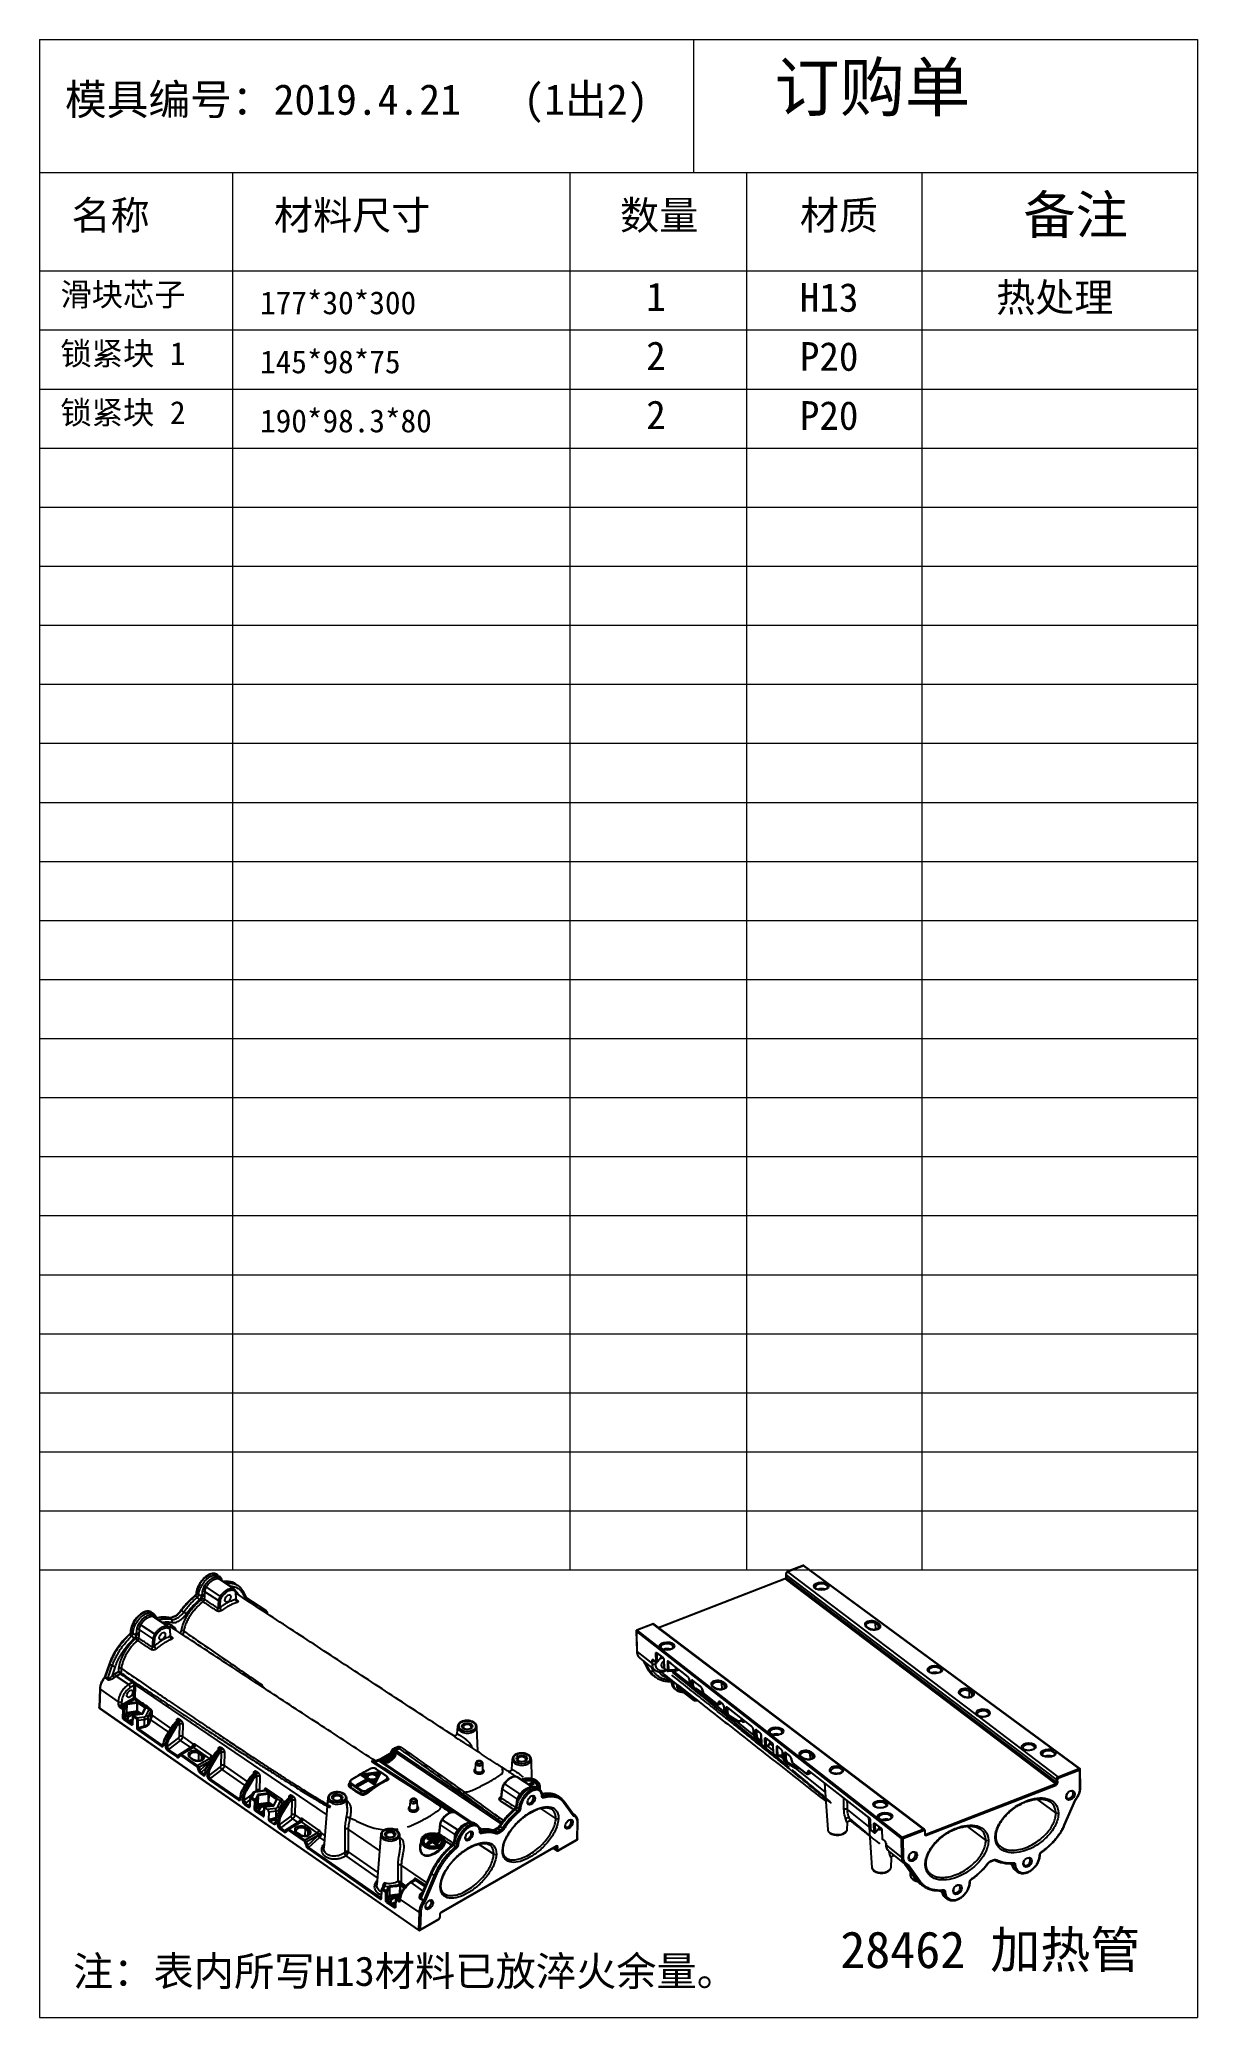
# Model space of a CAD drawing. Header units: millimetres. Extents: x -16190 to -8852, y -6844 to 7484.
# Drawn here: x -16190 to -15602, y 6479 to 7484 of the extents above; entities outside this region: 1.
import ezdxf

# ---------------------------------------------------------------- set-up
doc = ezdxf.new("R2010")
doc.units = ezdxf.units.MM
doc.layers.add('90', color=7, linetype='Continuous', true_color=0xffffff)
doc.layers.add('dim', color=82, linetype='Continuous', lineweight=9)
doc.styles.get("Standard").update_dxf_attribs({"font": 'txt', "bigfont": 'gbcbig.shx'})
doc.dimstyles.new('ISO-25', dxfattribs={"dimtxt": 4.5, "dimasz": 2.5, "dimexe": 0.3, "dimexo": 0.8, "dimgap": 0.9, "dimtad": 1, "dimzin": 9, "dimdsep": 46, "dimtxsty": 'Standard', "dimblk": 'CLOSEDBLANK', "dimcen": 0, "dimclrd": 150, "dimclre": 150, "dimclrt": 7, "dimadec": 1, "dimazin": 0, "dimtfac": 1, "dimtofl": 0, "dimtmove": 0, "dimatfit": 3, "dimldrblk": 'CLOSEDBLANK', "dimfxl": 0, "dimlwd": 13, "dimlwe": 13, "dimarcsym": 0})

msp = doc.modelspace()

# ---------------------------------------------------------------- texts
at = {"color": 6, "attachment_point": 1}
for s, insert, char_height, width in [('{\\fNSimSun|b0|i0|c134|p49; 订购单}', (-15833.269, 7471.645), 24.3, 39649.25075), ('{\\fNSimSun|b0|i0|c134|p49;模具编号：2019.4.21   (1出2)}', (-16177.433, 7460.983), 15.552, 25375.52048), ('{\\fNSimSun|b0|i0|c134|p49;备注}', (-15690.198, 7404.396), 19.44, 31719.4006), ('{\\fNSimSun|b0|i0|c134|p49;名称}', (-16174.114, 7401.68), 14.58, 23789.55045), ('{\\fNSimSun|b0|i0|c134|p49;材料尺寸}', (-16071.224, 7401.68), 14.58, 23789.55045), ('{\\fNSimSun|b0|i0|c134|p49;数量}', (-15895.277, 7401.68), 14.58, 23789.55045), ('{\\fNSimSun|b0|i0|c134|p49;材质}', (-15803.878, 7401.68), 14.58, 23789.55045), ('{\\fNSimSun|b0|i0|c134|p49;滑块芯子}', (-16179.748, 7359.967), 11.664, 19031.64036), ('{\\fNSimSun|b0|i0|c134|p49;177*30*300}', (-16078.266, 7355.761), 11.664, 19031.64036), ('{\\fNSimSun|b0|i0|c134|p49;1 }', (-15881.972, 7360.296), 14.58, 23789.55045), ('{\\fNSimSun|b0|i0|c134|p49;H13}', (-15803.878, 7359.95), 14.58, 23789.55045), ('{\\fNSimSun|b0|i0|c134|p49;热处理}', (-15704.139, 7359.95), 14.58, 23789.55045), ('{\\fNSimSun|b0|i0|c134|p49;锁紧块 1}', (-16179.748, 7329.967), 11.664, 19031.64036), ('{\\fNSimSun|b0|i0|c134|p49;145*98*75}', (-16078.266, 7325.761), 11.664, 19031.64036), ('{\\fNSimSun|b0|i0|c134|p49;2}', (-15881.972, 7330.296), 14.58, 23789.55045), ('{\\fNSimSun|b0|i0|c134|p49;P20}', (-15803.878, 7329.95), 14.58, 23789.55045), ('{\\fNSimSun|b0|i0|c134|p49;锁紧块 2}', (-16179.748, 7299.967), 11.664, 19031.64036), ('{\\fNSimSun|b0|i0|c134|p49;190*98.3*80}', (-16078.266, 7295.761), 11.664, 19031.64036), ('{\\fNSimSun|b0|i0|c134|p49;2}', (-15881.972, 7300.296), 14.58, 23789.55045), ('{\\fNSimSun|b0|i0|c134|p49;P20}', (-15803.878, 7299.95), 14.58, 23789.55045), ('{\\fSimSun|b0|i0|c134|p2;\\C256;注：表内所写H13材料已放淬火余量。}', (-16173.344, 6509.754), 15, 635.30492)]:
    msp.add_mtext(s, dxfattribs=dict(at, insert=insert, char_height=char_height, width=width))
at = {"color": 4, "insert": (-15783.292, 6522.503), "char_height": 18.6624, "width": 30450.62458, "attachment_point": 1}
msp.add_mtext('{\\fNSimSun|b0|i0|c134|p49;28462 加热管}', dxfattribs=at)

# ---------------------------------------------------------------- blocks, each defined once
blk = doc.blocks.new('htyryrty')
at = {"layer": '90', "color": 7, "linetype": 'Continuous'}
for p, q in [((475.88, 603.95), (475.9, 602.67)), ((590.47, 517.05), (475.95, 603.83)), ((475.95, 603.83), (475.97, 602.55)), ((483.16, 607.57), (476.62, 605.03)), ((483.3, 607.53), (476.76, 604.99)), ((556.55, 544.53), (476.76, 604.99)), ((600.16, 521.72), (483.44, 607.52)), ((600.4, 521.71), (483.68, 607.51)), ((475.43, 602.01), (422, 581.28)), ((475.57, 601.97), (422.08, 581.22)), ((475.57, 601.97), (590.09, 515.19)), ((475.97, 602.55), (590.5, 515.78)), ((492.08, 597.46), (492.08, 597.42)), ((412.5, 579.84), (412.72, 571.38)), ((412.58, 579.68), (412.81, 571.23)), ((412.58, 579.68), (524.69, 492.1)), ((419.34, 582.8), (412.79, 580.26)), ((412.91, 580.15), (525.01, 492.56)), ((419.48, 582.77), (412.93, 580.23)), ((419.48, 582.77), (499.27, 522.31)), ((534.63, 495.94), (420.1, 582.72)), ((510.95, 580.97), (509.8, 581.84)), ((511.26, 580.95), (510.11, 581.82)), ((513.93, 583.02), (515.08, 582.15)), ((513.97, 580.52), (513.93, 583.02)), ((514.33, 583.6), (515.48, 582.73)), ((515.1, 580.95), (515.08, 582.15)), ((412.81, 571.23), (419.21, 566.11)), ((420.89, 566.83), (420.82, 570.44)), ((421.2, 570.64), (423.8, 568.61)), ((421.26, 570.49), (423.86, 568.47)), ((421.41, 566.86), (421.34, 570.43)), ((414.05, 568.43), (420.41, 563.34)), ((415.42, 567.33), (417.35, 563.81)), ((415.47, 567.3), (417.41, 563.73)), ((418.3, 563.04), (416.45, 566.51)), ((417.41, 563.73), (418.3, 563.04)), ((419.63, 563.22), (418.93, 564.53)), ((419.19, 567.5), (419.21, 566.11)), ((419.6, 561.16), (420.44, 560.52)), ((420.89, 566.83), (419.88, 567.62)), ((419.96, 567.43), (420.98, 566.64)), ((420.6, 566.93), (420.61, 565.98)), ((421.42, 566.7), (422.77, 568.27)), ((422.81, 568.4), (421.46, 566.83)), ((422.71, 568.21), (423.41, 568.48)), ((422.92, 569.2), (422.93, 568.52)), ((423.08, 569.07), (423.09, 568.58)), ((423.35, 568.47), (423.82, 568.5)), ((423.65, 568.63), (423.36, 568.61)), ((424.15, 567.89), (424.27, 564.23)), ((424.2, 567.8), (424.32, 564.14)), ((425.52, 563.21), (424.32, 564.14)), ((424.41, 563.96), (425.6, 563.02)), ((424.55, 562.94), (425.33, 563.24)), ((424.76, 563.42), (424.98, 563.51)), ((425.71, 566.8), (425.76, 563.34)), ((426.01, 562.88), (429.06, 563.06)), ((426.37, 566.69), (426.07, 566.71)), ((426.07, 566.71), (426.13, 563.25)), ((429.08, 563.42), (426.13, 563.25)), ((426.19, 566.83), (434.35, 560.49)), ((435.3, 557.37), (428.22, 563.01)), ((429.08, 564.59), (429.08, 563.42)), ((540.17, 562.06), (540.17, 562.11)), ((428.17, 558), (427.58, 558.46)), ((428.88, 555.38), (429.55, 554.86)), ((435.72, 552.16), (430.78, 555.99)), ((431.29, 554.86), (436.35, 550.94)), ((435.02, 559.17), (435.05, 558.57)), ((435.13, 558.43), (435.11, 559.06)), ((435.13, 558.43), (435.76, 557.93)), ((435.76, 558.55), (435.76, 557.93)), ((436.21, 556.07), (436.75, 555.64)), ((436.46, 558.29), (437.03, 558.41)), ((436.46, 558.29), (436.47, 557.86)), ((439.75, 556.41), (436.55, 558.9)), ((436.63, 558.71), (439.84, 556.22)), ((437.02, 555.45), (440.32, 553.42)), ((437.57, 555.65), (440.87, 553.61)), ((449.94, 545.7), (440.08, 553.56)), ((440.41, 555.27), (440.83, 553.94)), ((440.88, 553.93), (440.46, 555.26)), ((446.73, 549.12), (441.18, 553.45)), ((441.27, 553.26), (446.82, 548.93)), ((445.84, 555.71), (444.69, 556.58)), ((446.15, 555.68), (445, 556.56)), ((448.82, 557.75), (449.97, 556.88)), ((448.87, 555.26), (448.82, 557.75)), ((449.22, 558.34), (450.37, 557.47)), ((449.99, 555.68), (449.97, 556.88)), ((550.71, 552.26), (549.56, 553.13)), ((551.02, 552.24), (549.87, 553.11)), ((553.69, 554.31), (554.84, 553.44)), ((553.73, 551.81), (553.69, 554.31)), ((554.09, 554.89), (555.24, 554.02)), ((554.86, 552.24), (554.84, 553.44)), ((435.72, 552.16), (435.68, 552.63)), ((447.39, 549.87), (447.02, 549.14)), ((447.41, 548.81), (448.72, 549.32)), ((447.93, 549.68), (447.55, 548.95)), ((448.65, 549.37), (447.55, 548.95)), ((448.17, 549.75), (447.93, 549.68)), ((448.16, 549.75), (449, 549.1)), ((449.67, 547.79), (449.71, 546.86)), ((449.79, 546.72), (449.75, 547.67)), ((449.79, 546.72), (450.41, 546.22)), ((450.4, 547.17), (450.41, 546.22)), ((450.87, 544.35), (451.41, 543.93)), ((451.11, 546.9), (451.68, 547.02)), ((451.11, 546.9), (451.12, 546.15)), ((451.28, 547.33), (461.39, 539.47)), ((451.67, 543.74), (454.97, 541.71)), ((452.22, 543.94), (455.52, 541.91)), ((462.33, 535.83), (454.94, 541.73)), ((456.29, 541.64), (456.96, 541.9)), ((456.39, 541.88), (457.02, 542.12)), ((457, 542.88), (457.02, 542.12)), ((457.62, 541.44), (457.22, 541.76)), ((462.06, 538.16), (462.11, 536.94)), ((462.2, 536.8), (462.15, 538.04)), ((462.2, 536.8), (462.81, 536.32)), ((462.8, 537.53), (462.81, 536.32)), ((463.5, 537.27), (464.07, 537.38)), ((463.5, 537.27), (463.51, 536.25)), ((464.85, 536.9), (463.59, 537.88)), ((463.67, 537.69), (464.94, 536.71)), ((591.28, 518.21), (557.47, 543.84)), ((463.27, 534.44), (463.8, 534.02)), ((464.06, 533.84), (465.5, 532.95)), ((464.61, 534.04), (465.48, 533.5)), ((465.4, 535.78), (465.53, 532.34)), ((465.4, 535.78), (465.4, 535.78)), ((465.6, 532.22), (465.47, 535.67)), ((467.08, 530.74), (465.87, 531.69)), ((465.95, 531.5), (467.17, 530.54)), ((467.08, 530.74), (467.01, 534.35)), ((467.39, 534.55), (469.99, 532.52)), ((467.46, 534.4), (470.05, 532.37)), ((467.6, 530.77), (467.53, 534.34)), ((467.61, 530.61), (469.07, 532.31)), ((469.12, 532.44), (467.65, 530.74)), ((470.42, 529.39), (468.13, 531.22)), ((468.68, 531.73), (469.39, 532.01)), ((468.79, 531.97), (469.44, 532.23)), ((469.11, 533.11), (469.12, 532.44)), ((469.28, 532.98), (469.28, 532.5)), ((469.85, 532.54), (469.28, 532.5)), ((469.28, 532.36), (470.01, 532.41)), ((469.44, 532.37), (469.44, 532.23)), ((470.05, 531.55), (469.66, 531.86)), ((470.34, 531.79), (470.46, 528.14)), ((470.39, 531.71), (470.52, 528.05)), ((471.71, 527.12), (470.52, 528.05)), ((470.6, 527.87), (471.8, 526.93)), ((471.9, 530.67), (471.96, 527.25)), ((472.89, 530.53), (472.27, 530.57)), ((472.27, 530.57), (472.33, 527.16)), ((472.55, 530.79), (473.78, 529.83)), ((474.45, 528.52), (474.52, 527.03)), ((474.6, 526.89), (474.54, 528.41)), ((475.19, 527.9), (475.21, 526.41)), ((475.9, 527.63), (476.47, 527.75)), ((475.9, 527.63), (475.91, 526.34)), ((477.43, 527.12), (475.98, 528.25)), ((476.07, 528.06), (477.52, 526.93)), ((486.1, 528.09), (487.25, 527.22)), ((486.1, 528.09), (486.15, 525.59)), ((486.51, 528.67), (487.66, 527.8)), ((472.2, 526.79), (474.53, 526.93)), ((474.51, 527.29), (472.33, 527.16)), ((474.72, 525.96), (473.58, 526.87)), ((474.6, 526.89), (475.21, 526.41)), ((475.68, 524.53), (476.2, 524.11)), ((476.46, 523.93), (479.76, 521.89)), ((477.01, 524.13), (480.31, 522.09)), ((478.1, 525.97), (478.58, 524.45)), ((478.63, 524.44), (478.15, 525.97)), ((484.47, 519.63), (478.93, 523.96)), ((479.01, 523.77), (484.56, 519.44)), ((492.54, 511.77), (479.92, 521.82)), ((481.08, 521.83), (481.36, 521.94)), ((481.18, 522.06), (481.19, 522.07)), ((483.13, 526.04), (481.98, 526.91)), ((483.44, 526.02), (482.29, 526.89)), ((485.19, 520.49), (484.76, 519.65)), ((485.15, 519.32), (486.59, 519.88)), ((485.73, 520.3), (485.3, 519.46)), ((486.52, 519.93), (485.3, 519.46)), ((485.96, 520.37), (485.73, 520.3)), ((511.22, 500.85), (485.87, 520.56)), ((485.96, 520.37), (511.31, 500.67)), ((487.28, 526.01), (487.25, 527.22)), ((500.19, 521.61), (534, 495.99)), ((588.27, 526.75), (588.27, 526.71)), ((591.28, 518.21), (600.13, 521.65)), ((591.52, 517.7), (600.37, 521.13)), ((600.45, 513.11), (600.37, 521.13)), ((600.66, 513.33), (600.58, 521.36)), ((492.29, 515.45), (493.66, 495.79)), ((535.29, 493.92), (590.09, 515.19)), ((535.52, 493.41), (590.33, 514.68)), ((590.5, 515.78), (590.47, 517.05)), ((591.06, 515.73), (591.03, 517)), ((511.16, 496.94), (501.98, 504.25)), ((590.25, 502.88), (582.35, 508.71)), ((593.78, 497.63), (598.4, 508.24)), ((593.96, 497.64), (598.58, 508.26)), ((501.91, 495.94), (502, 498.55)), ((503.6, 499.32), (503.6, 499.32)), ((510.87, 501), (512.37, 479.66)), ((511.58, 500.11), (511.58, 500.1)), ((511.58, 500.1), (511.72, 496.24)), ((511.79, 496.13), (511.65, 499.99)), ((513.28, 494.64), (512.06, 495.59)), ((512.15, 495.4), (513.37, 494.45)), ((513.28, 494.64), (513.21, 498.26)), ((513.59, 498.45), (516.18, 496.43)), ((513.65, 498.31), (516.24, 496.29)), ((513.8, 494.67), (513.73, 498.25)), ((513.81, 494.52), (515.23, 496.16)), ((515.27, 496.29), (513.85, 494.65)), ((515.31, 497.02), (515.32, 496.35)), ((515.48, 496.89), (515.49, 496.35)), ((516.53, 495.71), (516.65, 492.05)), ((516.58, 495.62), (516.71, 491.96)), ((520.58, 500.95), (520.58, 500.96)), ((525.15, 492.55), (534, 495.99)), ((525.39, 492.04), (534.24, 495.47)), ((534.74, 495.16), (534.77, 493.89)), ((534.94, 494.07), (534.92, 495.34)), ((535.29, 493.92), (534.94, 494.19)), ((560.58, 491.37), (552.68, 497.2)), ((517.62, 491.25), (516.71, 491.96)), ((516.79, 491.78), (517.71, 491.06)), ((518.17, 490.34), (518.2, 489.62)), ((518.35, 490.03), (518.37, 489.34)), ((524.9, 484.12), (518.37, 489.34)), ((519.64, 486.52), (526.14, 481.33)), ((524.69, 492.1), (524.9, 484.12)), ((525.39, 492.04), (525.6, 484.06)), ((534.94, 494.07), (534.94, 494.07)), ((520.45, 479.81), (520.58, 483.83)), ((526.27, 481.24), (531.06, 474.63)), ((526.32, 481.2), (531.16, 474.53)), ((527.15, 480.72), (532.09, 473.81)), ((527.79, 480.84), (532.73, 473.94)), ((528.52, 478.13), (528.59, 476.48)), ((562.67, 482.32), (563.75, 482.74)), ((562.77, 482.57), (563.85, 482.99)), ((570.77, 481.45), (571.69, 480.73)), ((572.41, 481.01), (571.78, 481.5)), ((573.11, 478.59), (573.83, 478.03)), ((532.09, 473.81), (531.16, 474.53)), ((532.88, 472.76), (533.76, 472.07)), ((541.08, 469.95), (542.02, 469.22)), ((542.74, 469.5), (542.1, 469.99)), ((543.44, 467.08), (544.16, 466.52))]:
    blk.add_line(p, q, dxfattribs=at)
for centre, major_axis, ratio, start_param, end_param in [((476.28, 603.95), (0.402, 0.007), 0.53751, 3.141138, 3.740889), ((476.77, 604.14), (0.607, 0.801), 0.696305, 0.84638, 2.417176), ((476.76, 604.65), (0.145, -0.375), 0.475649, 2.484194, 3.142283), ((483.31, 607.19), (0.145, -0.375), 0.475649, 2.484194, 3.141598), ((483.45, 607.18), (-0.238, -0.324), 0.689545, 3.141601, 3.977893), ((475.57, 601.63), (0.145, -0.375), 0.475649, 2.484194, 3.141598), ((475.56, 602.39), (-0.303, -0.401), 0.696305, 0.84638, 2.417176), ((476.3, 602.68), (0.402, 0.007), 0.53751, 3.141582, 3.740889), ((490.97, 598.48), (2.66, 0.05), 0.53751, 2.170092, 3.138979), ((490.97, 598.48), (2.66, 0.05), 0.53751, 0.599296, 2.170092), ((491.01, 596.36), (2.66, 0.05), 0.53751, 2.170092, 2.186193), ((491.01, 596.36), (2.66, 0.05), 0.53751, 0.95567, 2.170092), ((490.97, 598.48), (2.66, 0.05), 0.53751, 0, 0.599296), ((490.97, 598.48), (2.66, 0.05), 0.53751, 6.272227, 6.283185), ((412.91, 579.81), (0.247, 0.317), 0.702928, 0.856743, 2.436095), ((412.94, 579.89), (0.145, -0.375), 0.475649, 2.484194, 3.141938), ((419.48, 582.43), (0.145, -0.375), 0.475649, 2.484194, 3.141598), ((419.49, 581.92), (0.607, 0.801), 0.696305, 0.000015, 0.84638), ((512.07, 582.72), (2.76, 0.05), 0.53751, 0.599296, 3.740889), ((509.81, 581.42), (-0.303, -0.401), 0.696305, 3.141608, 3.987973), ((512.07, 582.3), (2.26, 0.04), 0.53751, 0.599296, 3.129653), ((513.22, 581.85), (2.76, 0.05), 0.53751, 3.740889, 6.882481), ((510.96, 580.55), (-0.303, -0.401), 0.696305, 3.146884, 3.987973), ((514.34, 583.18), (0.303, 0.401), 0.696305, 0.84638, 2.417176), ((515.49, 582.31), (0.303, 0.401), 0.696305, 0.84638, 2.417176), ((513.22, 581.43), (2.26, 0.04), 0.53751, 6.271245, 6.882481), ((413.22, 571.39), (0.502, 0.013), 0.54156, 3.141578, 3.722286), ((421.07, 570.54), (-0.301, -0.006), 0.549311, 0.58466, 2.555865), ((421.45, 570.73), (0.186, 0.238), 0.702928, 2.436095, 3.141592), ((425.53, 573.09), (2.66, 0.05), 0.53751, 2.170092, 3.138979), ((425.53, 573.09), (2.66, 0.05), 0.53751, 0.599296, 2.170092), ((425.57, 570.97), (2.66, 0.05), 0.53751, 2.170092, 2.186193), ((425.57, 570.97), (2.66, 0.05), 0.53751, 0.95567, 2.170092), ((425.53, 573.09), (2.66, 0.05), 0.53751, 0, 0.599296), ((425.53, 573.09), (2.66, 0.05), 0.53751, 6.272227, 6.283185), ((417.79, 564.05), (0.441, 0.241), 0.684947, 3.141586, 3.435418), ((419.05, 563.68), (-0.887, -0.473), 0.701413, 0.300556, 1.865647), ((420.04, 566.43), (1, 0.02), 0.553745, 3.728584, 5.313297), ((420.21, 567.74), (-0.247, -0.317), 0.702928, 5.577675, 6.283191), ((421.14, 566.92), (-0.301, -0.006), 0.549312, 0.58765, 2.693049), ((421.19, 566.9), (0.228, -0.197), 0.760077, 5.309167, 6.874728), ((422.54, 568.47), (0.228, -0.197), 0.760077, 6.283166, 6.874728), ((422.65, 568.59), (0.21, -0.217), 0.808225, 6.282474, 6.946039), ((424.55, 566), (1.08, 1.39), 0.686833, 1.11783, 3.792896), ((423.07, 568.75), (0.042, -0.299), 0.011601, 5.875516, 7.276927), ((423.33, 568.77), (0.018, -0.301), 0.063771, 5.714403, 7.279964), ((424.05, 568.7), (0.186, 0.238), 0.702928, 2.436095, 3.12856), ((424.45, 567.9), (0.301, 0.01), 0.533868, 3.14073, 3.718485), ((424.56, 564.24), (0.301, 0.01), 0.533868, 3.131947, 3.718392), ((424.19, 563.87), (-0.364, 0.937), 0.475649, 3.14003, 4.037537), ((425.85, 563.34), (-0.247, -0.317), 0.702928, 5.577688, 6.283382), ((426.04, 566.93), (0.402, 0.007), 0.552106, 3.733543, 4.788267), ((426.1, 563.47), (0.402, 0.007), 0.552106, 3.733044, 4.787776), ((426.44, 567.15), (-0.247, -0.317), 0.704373, 5.57597, 6.283177), ((429.01, 563.87), (0.047, -0.803), 0.063771, 0.000006, 0.984561), ((539.06, 563.13), (2.66, 0.05), 0.53751, 2.170092, 3.138979), ((539.06, 563.13), (2.66, 0.05), 0.53751, 0.599296, 2.170092), ((539.1, 561.01), (2.66, 0.05), 0.53751, 2.170092, 2.186193), ((539.1, 561.01), (2.66, 0.05), 0.53751, 0.95567, 2.170092), ((539.06, 563.13), (2.66, 0.05), 0.53751, 0, 0.599296), ((539.06, 563.13), (2.66, 0.05), 0.53751, 6.272227, 6.283185), ((427.89, 559.46), (0.04, -1), 0.631102, 6.261475, 6.654892), ((429, 558.32), (-1, -0.01), 0.559037, 0.605137, 1.685304), ((430.12, 555.68), (0.803, 0.043), 0.630042, 0.581048, 1.981202), ((431.04, 554.06), (0.388, 0.704), 0.725706, 0.100045, 1.028108), ((435.55, 558.59), (-0.502, -0.022), 0.522974, 6.283184, 6.854909), ((436.18, 558.09), (0.502, 0.005), 0.559774, 3.731832, 5.316467), ((437.04, 557.83), (-0.206, 0.984), 0.564915, 0.373781, 0.972885), ((436.88, 559.03), (-0.247, -0.317), 0.704373, 5.575969, 6.28318), ((437.28, 555.88), (0.264, 0.428), 0.728911, 3.054289, 4.624998), ((440.09, 556.54), (-0.247, -0.317), 0.704373, 5.57597, 6.284565), ((440.58, 553.84), (0.264, 0.428), 0.728911, 3.141612, 4.624998), ((440.8, 555.39), (-0.383, -0.121), 0.117523, 6.283161, 6.766152), ((441.22, 554.06), (-0.383, -0.121), 0.117523, 6.283161, 6.766152), ((441.52, 553.58), (-0.247, -0.317), 0.702928, 5.577688, 6.283187), ((446.96, 557.46), (2.76, 0.05), 0.53751, 0.599296, 3.740889), ((444.7, 556.15), (-0.303, -0.401), 0.696305, 3.141608, 3.987973), ((446.97, 557.03), (2.26, 0.04), 0.53751, 0.599296, 3.129653), ((448.11, 556.59), (2.76, 0.05), 0.53751, 3.740889, 6.882481), ((445.85, 555.28), (-0.303, -0.401), 0.696305, 3.146884, 3.987973), ((449.23, 557.91), (0.303, 0.401), 0.696305, 0.84638, 2.417176), ((450.38, 557.04), (0.303, 0.401), 0.696305, 0.84638, 2.417176), ((448.12, 556.16), (2.26, 0.04), 0.53751, 6.271245, 6.882481), ((551.82, 554.01), (2.76, 0.05), 0.53751, 0.599296, 3.740889), ((549.56, 552.71), (-0.303, -0.401), 0.696305, 3.141608, 3.987973), ((551.83, 553.59), (2.26, 0.04), 0.53751, 0.599296, 3.129653), ((552.97, 553.14), (2.76, 0.05), 0.53751, 3.740889, 6.882481), ((554.1, 554.47), (0.303, 0.401), 0.696305, 0.84638, 2.417176), ((555.25, 553.6), (0.303, 0.401), 0.696305, 0.84638, 2.417176), ((552.98, 552.72), (2.26, 0.04), 0.53751, 6.271245, 6.882481), ((436.13, 552.35), (-0.5, -0.048), 0.588944, 0.555571, 1.967872), ((436.79, 551.25), (-0.243, -0.44), 0.722398, 6.170882, 6.419368), ((436.79, 551.25), (-0.243, -0.44), 0.722398, 0.13618, 1.454651), ((447.06, 549.25), (-0.247, -0.317), 0.702928, 5.577688, 6.282674), ((447.35, 549.27), (0.358, -0.183), 0.820435, 4.080045, 5.658746), ((447.73, 550), (0.358, -0.183), 0.820435, 4.080045, 5.658746), ((448.41, 550.07), (-0.247, -0.317), 0.704372, 5.57597, 6.283178), ((450.21, 546.88), (-0.502, -0.022), 0.522974, 6.283184, 6.854909), ((450.83, 546.38), (0.502, 0.005), 0.559774, 3.731832, 5.316467), ((451.69, 546.44), (-0.206, 0.984), 0.564915, 0.369653, 0.972885), ((451.53, 547.64), (-0.247, -0.317), 0.704373, 5.575969, 6.28318), ((550.71, 551.84), (-0.303, -0.401), 0.696305, 3.146884, 3.987973), ((559.4, 545.12), (3.03, 0.06), 0.53751, 4.009014, 9.755949), ((556.55, 544.11), (-0.418, -0.278), 0.797437, 3.087898, 4.240691), ((559.41, 544.71), (2.53, 0.05), 0.53751, 6.255976, 9.445884), ((451.93, 544.17), (0.264, 0.428), 0.728911, 3.054289, 4.624998), ((455.23, 542.13), (0.264, 0.428), 0.728911, 3.141612, 4.624998), ((456.1, 542.11), (-0.182, 0.468), 0.475649, 3.146302, 4.02881), ((457.59, 541.67), (1, 0.03), 0.567891, 1.297487, 2.16505), ((456.39, 541.42), (-0.626, -0.786), 0.695448, 2.459985, 2.694284), ((456.79, 541.11), (-0.626, -0.786), 0.695448, 2.459985, 3.147774), ((462.61, 536.96), (-0.502, -0.022), 0.522974, 6.283184, 6.854909), ((463.23, 536.48), (0.502, 0.005), 0.559774, 3.731832, 5.316467), ((464.08, 536.81), (-0.206, 0.984), 0.564915, 0.368712, 0.972885), ((463.92, 538.01), (-0.247, -0.317), 0.704373, 5.575969, 6.28318), ((465.19, 537.03), (-0.247, -0.317), 0.704373, 5.57597, 6.424161), ((471.72, 537), (2.66, 0.05), 0.53751, 2.170092, 3.138979), ((471.72, 537), (2.66, 0.05), 0.53751, 0.599296, 2.170092), ((471.76, 534.88), (2.66, 0.05), 0.53751, 2.170092, 2.186193), ((471.76, 534.88), (2.66, 0.05), 0.53751, 0.95567, 2.170092), ((471.72, 537), (2.66, 0.05), 0.53751, 0, 0.599296), ((471.72, 537), (2.66, 0.05), 0.53751, 6.272227, 6.283185), ((557.47, 543.41), (-0.2, -0.461), 0.545415, 3.143036, 3.837775), ((464.33, 534.26), (0.264, 0.428), 0.728911, 3.054289, 4.624998), ((465.8, 535.79), (-0.402, -0.015), 0.530715, 5.825487, 6.261602), ((465.8, 535.79), (-0.402, -0.015), 0.530715, 0.000014, 0.57537), ((465.93, 532.35), (-0.402, -0.015), 0.530715, 0.000014, 0.57537), ((466.2, 531.81), (-0.247, -0.317), 0.702928, 5.577688, 6.283187), ((467.26, 534.45), (-0.301, -0.006), 0.549311, 0.58466, 2.555865), ((467.33, 530.83), (-0.301, -0.006), 0.549312, 0.586006, 2.693049), ((467.64, 534.64), (0.186, 0.238), 0.702928, 2.436095, 3.141592), ((467.38, 530.81), (0.228, -0.197), 0.760077, 5.309167, 6.874728), ((468.5, 532.2), (-0.182, 0.468), 0.475649, 3.146302, 4.02881), ((468.85, 532.51), (0.228, -0.197), 0.760077, 6.283166, 6.874728), ((469.26, 532.67), (0.018, -0.301), 0.063771, 5.714403, 7.279964), ((470.02, 531.77), (1, 0.03), 0.567891, 1.476895, 2.16505), ((468.83, 531.52), (-0.626, -0.786), 0.695448, 2.459985, 2.704059), ((469.22, 531.21), (-0.626, -0.786), 0.695448, 2.459985, 3.147774), ((470.24, 532.61), (0.186, 0.238), 0.702928, 2.436095, 3.12856), ((470.64, 531.8), (0.301, 0.01), 0.533868, 3.14073, 3.718485), ((470.76, 528.15), (0.301, 0.01), 0.533868, 3.147317, 3.718392), ((472.23, 530.8), (0.402, 0.007), 0.552106, 3.730008, 4.788421), ((472.8, 531.11), (-0.247, -0.317), 0.704373, 5.57597, 6.283177), ((476.47, 527.17), (-0.206, 0.984), 0.564915, 0.369653, 0.972885), ((476.31, 528.38), (-0.247, -0.317), 0.704373, 5.575969, 6.28318), ((484.24, 527.79), (2.76, 0.05), 0.53751, 0.599296, 3.740889), ((484.25, 527.37), (2.26, 0.04), 0.53751, 0.599296, 3.129653), ((485.39, 526.92), (2.76, 0.05), 0.53751, 3.740889, 6.882481), ((486.52, 528.25), (0.303, 0.401), 0.696305, 0.84638, 2.417176), ((487.67, 527.37), (0.303, 0.401), 0.696305, 0.84638, 2.417176), ((578.76, 530.48), (2.53, 0.05), 0.53751, 2.170092, 3.172948), ((578.76, 530.48), (2.53, 0.05), 0.53751, 0.599296, 2.170092), ((578.76, 530.48), (2.53, 0.05), 0.53751, 0, 0.599296), ((578.76, 530.48), (2.53, 0.05), 0.53751, 6.264078, 6.283185), ((587.15, 527.77), (2.66, 0.05), 0.53751, 2.170092, 3.138979), ((587.15, 527.77), (2.66, 0.05), 0.53751, 0.599296, 2.170092), ((587.15, 527.77), (2.66, 0.05), 0.53751, 0, 0.599296), ((587.15, 527.77), (2.66, 0.05), 0.53751, 6.272227, 6.283185), ((472.04, 527.25), (-0.247, -0.317), 0.702928, 5.577688, 6.283382), ((472.29, 527.38), (0.402, 0.007), 0.552106, 3.729511, 4.787938), ((475.02, 527.05), (-0.502, -0.022), 0.522974, 6.283184, 6.854909), ((475.62, 526.57), (0.502, 0.005), 0.559774, 3.731832, 5.316467), ((476.72, 524.36), (0.264, 0.428), 0.728911, 3.054289, 4.624998), ((477.77, 527.25), (-0.247, -0.317), 0.704373, 5.57597, 6.284565), ((478.48, 526.1), (-0.383, -0.121), 0.117523, 6.283161, 6.766152), ((478.96, 524.57), (-0.383, -0.121), 0.117523, 6.283161, 6.766152), ((479.26, 524.09), (-0.247, -0.317), 0.702928, 5.577688, 6.283187), ((480.03, 522.32), (0.264, 0.428), 0.728911, 3.141612, 4.624998), ((480.9, 522.29), (-0.182, 0.468), 0.475649, 3.146302, 4.02881), ((481.98, 526.49), (-0.303, -0.401), 0.696305, 3.141608, 3.987973), ((483.13, 525.62), (-0.303, -0.401), 0.696305, 3.146884, 3.987973), ((484.81, 519.76), (-0.247, -0.317), 0.702928, 5.577688, 6.282674), ((485.09, 519.78), (0.358, -0.183), 0.820435, 4.080045, 5.658746), ((485.52, 520.62), (0.358, -0.183), 0.820435, 4.080045, 5.658746), ((486.2, 520.69), (-0.247, -0.317), 0.704372, 5.57597, 6.283178), ((485.4, 526.5), (2.26, 0.04), 0.53751, 6.271245, 6.882481), ((497.33, 521.03), (3.03, 0.06), 0.53751, 0.867421, 6.614356), ((497.33, 520.62), (2.53, 0.05), 0.53751, 0.867421, 3.163053), ((499.27, 521.88), (0.2, 0.461), 0.545415, 0.696182, 2.223345), ((500.19, 521.19), (0.418, 0.278), 0.797437, 1.099099, 2.626262), ((497.33, 520.62), (2.53, 0.05), 0.53751, 6.254006, 6.614356), ((587.19, 525.65), (2.66, 0.05), 0.53751, 2.170092, 2.186193), ((587.19, 525.65), (2.66, 0.05), 0.53751, 0.95567, 2.170092), ((600.14, 521.31), (-0.145, 0.375), 0.475649, 4.05499, 5.625786), ((600.16, 521.39), (-0.238, -0.324), 0.689545, 3.141601, 3.977893), ((590.08, 515.62), (0.303, 0.401), 0.696305, 3.987973, 5.558769), ((590.1, 514.85), (-0.145, 0.375), 0.475649, 4.05499, 5.625786), ((590.31, 515.44), (0.546, 0.721), 0.696305, 3.987973, 5.558769), ((591.3, 517.37), (-0.607, -0.801), 0.696305, 3.987973, 5.558769), ((590.8, 517.17), (-0.402, -0.007), 0.53751, 0.599296, 2.170092), ((590.83, 515.9), (-0.402, -0.007), 0.53751, 0.599296, 2.170092), ((591.53, 517.19), (-0.364, -0.481), 0.696305, 3.987973, 5.558769), ((591.29, 517.87), (-0.145, 0.375), 0.475649, 4.05499, 5.625786), ((596.14, 510.52), (-1.06, -1.4), 0.696305, 4.990828, 5.558769), ((596.14, 510.52), (-1.06, -1.4), 0.696305, 0, 3.987973), ((596.14, 510.52), (-1.06, -1.4), 0.696305, 3.987973, 4.433784), ((600.16, 513.33), (-0.502, -0.005), 0.533421, 2.174565, 3.141581), ((501.15, 503.92), (-1, -0.01), 0.581092, 3.731513, 5.381725), ((515.93, 506.1), (2.53, 0.05), 0.53751, 2.170092, 3.172948), ((515.93, 506.1), (2.53, 0.05), 0.53751, 0.599296, 2.170092), ((517.92, 500.91), (2.66, 0.05), 0.53751, 0.599296, 2.170092), ((515.93, 506.1), (2.53, 0.05), 0.53751, 0, 0.599296), ((515.93, 506.1), (2.53, 0.05), 0.53751, 6.264078, 6.283185), ((590.9, 503.14), (-0.804, -0.015), 0.537581, 0.611435, 2.170014), ((596.14, 510.52), (-1.06, -1.4), 0.696305, 5.558769, 6.283185), ((598.12, 508.46), (-0.461, 0.2), 0.236147, 2.342718, 3.141577), ((598.4, 508.92), (-0.382, 0.326), 0.060437, 3.140061, 3.913608), ((497.79, 495.93), (-4.12, -0.08), 0.53751, 0.027821, 0.599296), ((497.79, 495.93), (-4.12, -0.08), 0.53751, 0.599296, 2.170092), ((497.79, 495.93), (-4.12, -0.08), 0.53751, 2.170092, 3.113846), ((511.55, 500.98), (-0.247, -0.317), 0.704373, 5.57597, 6.40931), ((511.98, 500.12), (-0.402, -0.015), 0.530714, 0.000017, 0.57537), ((512.12, 496.26), (-0.402, -0.015), 0.530715, 0.000014, 0.57537), ((512.39, 495.72), (-0.247, -0.317), 0.702928, 5.577688, 6.283187), ((513.46, 498.35), (-0.301, -0.006), 0.549311, 0.58466, 2.555865), ((513.53, 494.74), (-0.301, -0.006), 0.549312, 0.58466, 2.690595), ((513.58, 494.71), (0.228, -0.197), 0.760077, 5.309167, 6.874728), ((513.84, 498.55), (0.186, 0.238), 0.702928, 2.436095, 3.141592), ((516.07, 498.49), (5.01, 0.09), 0.53751, 4.479366, 4.799005), ((515, 496.36), (0.228, -0.197), 0.760077, 6.283166, 6.874728), ((517.92, 500.91), (2.66, 0.05), 0.53751, 2.170092, 3.139961), ((515.05, 496.41), (0.213, -0.214), 0.801668, 0.00129, 0.651288), ((515.46, 496.51), (0, -0.301), 0.101728, 6.066531, 7.284883), ((516.43, 496.52), (0.186, 0.238), 0.702928, 2.436095, 3.12856), ((517.96, 498.79), (2.66, 0.05), 0.53751, 2.170092, 2.186782), ((517.96, 498.79), (2.66, 0.05), 0.53751, 0.954591, 2.170092), ((516.83, 495.72), (0.301, 0.01), 0.533868, 3.14073, 3.718485), ((517.92, 500.91), (2.66, 0.05), 0.53751, 0, 0.599296), ((534.02, 495.14), (-0.607, -0.801), 0.696305, 3.139816, 3.987973), ((534.01, 495.65), (-0.145, 0.375), 0.475649, 4.05499, 5.625786), ((534.25, 494.97), (-0.364, -0.481), 0.696305, 2.417176, 3.987973), ((534.51, 495.33), (0.402, 0.007), 0.53751, 5.311685, 6.283542), ((593.5, 497.84), (-0.461, 0.2), 0.236147, 2.342718, 3.141156), ((516.96, 492.06), (0.301, 0.01), 0.533868, 3.160553, 3.714324), ((519.21, 489.66), (1, 0.04), 0.52921, 3.141573, 3.716244), ((525.02, 492.23), (0.247, 0.317), 0.702928, 0.856743, 2.436095), ((525.16, 492.21), (-0.145, 0.375), 0.475649, 4.05499, 5.625786), ((529.38, 484.62), (-1.06, -1.4), 0.696305, 0, 3.987973), ((529.38, 484.62), (-1.06, -1.4), 0.696305, 3.987973, 4.433784), ((534.54, 494.06), (0.402, 0.007), 0.53751, 5.311685, 6.283172), ((535.51, 494.17), (0.546, 0.721), 0.696305, 2.417176, 3.987973), ((535.28, 494.35), (0.303, 0.401), 0.696305, 3.140036, 3.987973), ((535.29, 493.59), (-0.145, 0.375), 0.475649, 4.05499, 5.625786), ((561.23, 491.63), (-0.804, -0.015), 0.537581, 0.611435, 2.170014), ((564.14, 492.76), (-0.804, -0.015), 0.537439, 2.170171, 3.157507), ((583.97, 486.69), (-0.287, 0.413), 0.304715, 3.146289, 3.961485), ((516.41, 479.8), (4.04, 0.07), 0.53751, 3.169512, 6.255341), ((525.31, 484.28), (0.502, 0.013), 0.54156, 3.722286, 5.30715), ((527.21, 481.29), (0.175, 0.471), 0.702531, 2.915395, 4.504329), ((527.51, 481.06), (0.409, 0.292), 0.701481, 3.350447, 4.927219), ((529.38, 484.62), (-1.06, -1.4), 0.696305, 4.988177, 5.558769), ((529.38, 484.62), (-1.06, -1.4), 0.696305, 5.558769, 6.283185), ((534.47, 481.24), (-0.804, -0.015), 0.537439, 2.170171, 3.157507), ((561.11, 481.7), (-0.403, 0.3), 0.007953, 2.371325, 3.143205), ((562.49, 482.79), (-0.182, 0.468), 0.475649, 3.144714, 4.05499), ((563.57, 483.2), (-0.182, 0.468), 0.475649, 3.141597, 4.05499), ((564.96, 483.19), (0.236, 0.443), 0.713338, 3.018959, 4.598815), ((571.91, 482.01), (-0.043, 0.501), 0.607938, 3.092856, 4.211126), ((572.82, 481.19), (0.502, 0.031), 0.557844, 3.716453, 5.287785), ((577.98, 482.14), (-1.06, -1.4), 0.696305, 4.990828, 5.558769), ((577.98, 482.14), (-1.06, -1.4), 0.696305, 5.558769, 6.283185), ((577.98, 482.14), (-1.06, -1.4), 0.696305, 0, 3.987973), ((577.98, 482.14), (-1.06, -1.4), 0.696305, 3.987973, 4.433784), ((583.11, 485.18), (-0.502, 0.012), 0.516143, 2.192369, 3.135583), ((533.62, 476.61), (-5.03, -0.09), 0.53751, 0.011145, 0.020648), ((533.62, 476.61), (-5.03, -0.09), 0.53751, 0.020648, 1.118385), ((531.88, 475.22), (0.814, 0.59), 0.685377, 3.14158, 3.345937), ((532.45, 474.15), (0.409, 0.292), 0.701481, 3.350447, 4.927219), ((542.24, 470.49), (-0.043, 0.501), 0.607938, 3.120077, 4.211126), ((543.15, 469.67), (0.502, 0.031), 0.557844, 3.716453, 5.287785), ((548.31, 470.63), (-1.06, -1.4), 0.696305, 4.990828, 5.558769), ((548.31, 470.63), (-1.06, -1.4), 0.696305, 5.558769, 6.283185), ((548.31, 470.63), (-1.06, -1.4), 0.696305, 0, 3.987973), ((548.31, 470.63), (-1.06, -1.4), 0.696305, 3.987973, 4.433784), ((553.44, 473.67), (-0.502, 0.012), 0.516143, 2.192369, 3.135583), ((554.3, 475.18), (-0.287, 0.413), 0.304716, 3.144959, 3.961486)]:
    blk.add_ellipse(centre, major_axis=major_axis, ratio=ratio, start_param=start_param, end_param=end_param, dxfattribs=at)
for centre, major_axis, ratio in [((490.96, 598.9), (3.17, 0.06), 0.53751), ((425.52, 573.51), (3.17, 0.06), 0.53751), ((539.06, 563.55), (3.17, 0.06), 0.53751), ((471.71, 537.42), (3.17, 0.06), 0.53751), ((578.76, 530.89), (3.03, 0.06), 0.53751), ((587.14, 528.2), (3.17, 0.06), 0.53751), ((596.43, 510.3), (-1.37, -1.8), 0.696305), ((515.92, 506.51), (3.03, 0.06), 0.53751), ((517.91, 501.33), (3.17, 0.06), 0.53751), ((529.67, 484.4), (-1.37, -1.8), 0.696305), ((578.27, 481.92), (-1.37, -1.8), 0.696305), ((548.6, 470.41), (-1.37, -1.8), 0.696305)]:
    blk.add_ellipse(centre, major_axis=major_axis, ratio=ratio, dxfattribs=at)
for points, degree, knots in [([(476.62, 605.03), (476.57, 605.01), (476.45, 604.95), (476.26, 604.81), (476.08, 604.61), (475.95, 604.38), (475.88, 604.15), (475.87, 604), (475.88, 603.95)], 3, [0, 0, 0, 0, 0.114949, 0.299567, 0.487137, 0.677845, 0.872693, 1, 1, 1, 1]), ([(483.68, 607.51), (483.65, 607.53), (483.57, 607.57), (483.42, 607.6), (483.28, 607.6), (483.2, 607.58), (483.16, 607.57)], 3, [0, 0, 0, 0, 0.262763, 0.517236, 0.763077, 1, 1, 1, 1]), ([(475.9, 602.67), (475.9, 602.66), (475.9, 602.6), (475.87, 602.48), (475.79, 602.32), (475.67, 602.17), (475.54, 602.06), (475.46, 602.02), (475.43, 602.01)], 3, [0, 0, 0, 0, 0.09136, 0.271677, 0.45841, 0.650544, 0.842501, 1, 1, 1, 1]), ([(493.62, 598.52), (493.63, 598.49), (493.62, 598.42), (493.58, 598.29), (493.47, 598.14), (493.3, 597.97), (493.07, 597.8), (492.79, 597.65), (492.45, 597.52), (492.08, 597.41), (491.67, 597.33), (491.24, 597.29), (490.8, 597.28), (490.37, 597.3), (489.95, 597.36), (489.57, 597.45), (489.22, 597.57), (488.92, 597.71), (488.68, 597.86), (488.5, 598.02), (488.38, 598.17), (488.32, 598.31), (488.3, 598.39), (488.3, 598.43)], 3, [0, 0, 0, 0, 0.038466, 0.087352, 0.132968, 0.181616, 0.229061, 0.276443, 0.324161, 0.372331, 0.420898, 0.469746, 0.51875, 0.56778, 0.61667, 0.665286, 0.713498, 0.761189, 0.808313, 0.855012, 0.901754, 0.949632, 1, 1, 1, 1]), ([(489.8, 597.4), (489.9, 597.43), (490.14, 597.48), (490.53, 597.54), (490.96, 597.57), (491.4, 597.56), (491.81, 597.52), (492.06, 597.47), (492.17, 597.45)], 3, [0, 0, 0, 0, 0.136967, 0.313428, 0.490671, 0.668229, 0.845573, 1, 1, 1, 1]), ([(412.8, 580.26), (412.75, 580.25), (412.67, 580.2), (412.57, 580.1), (412.51, 579.97), (412.49, 579.87), (412.5, 579.82)], 3, [0, 0, 0, 0, 0.236731, 0.48997, 0.748478, 1, 1, 1, 1]), ([(412.5, 579.8), (412.5, 579.8), (412.51, 579.76), (412.55, 579.72), (412.58, 579.68)], 3, [0, 0, 0, 0, 0.11536, 1, 1, 1, 1]), ([(420.09, 582.71), (420.06, 582.74), (419.97, 582.81), (419.79, 582.86), (419.56, 582.87), (419.42, 582.83), (419.34, 582.8)], 3, [0, 0, 0, 0, 0.155914, 0.430443, 0.701274, 1, 1, 1, 1]), ([(510.11, 581.82), (510.08, 581.84), (509.99, 581.91), (509.89, 582.03), (509.83, 582.15), (509.81, 582.22), (509.82, 582.26), (509.82, 582.26)], 3, [0, 0, 0, 0, 0.137457, 0.397048, 0.660243, 0.942626, 1, 1, 1, 1]), ([(515.48, 581.46), (515.49, 581.43), (515.48, 581.37), (515.42, 581.25), (515.31, 581.11), (515.14, 580.96), (514.9, 580.82), (514.61, 580.69), (514.28, 580.58), (513.91, 580.5), (513.52, 580.45), (513.12, 580.44), (512.72, 580.46), (512.34, 580.51), (511.98, 580.6), (511.67, 580.71), (511.43, 580.83), (511.31, 580.91), (511.26, 580.95)], 3, [0, 0, 0, 0, 0.067885, 0.12994, 0.188986, 0.251873, 0.314142, 0.376687, 0.439965, 0.503952, 0.568465, 0.633281, 0.698173, 0.762857, 0.827087, 0.890636, 0.953313, 1, 1, 1, 1]), ([(412.72, 571.37), (412.73, 571.16), (412.76, 570.77), (412.88, 570.25), (413.02, 569.83), (413.18, 569.48), (413.39, 569.14), (413.58, 568.89), (413.7, 568.75), (413.72, 568.73)], 3, [0, 0, 0, 0, 0.205077, 0.383949, 0.536053, 0.661209, 0.802935, 0.974057, 1, 1, 1, 1]), ([(412.81, 571.23), (412.83, 570.9), (412.89, 570.26), (413.2, 569.43), (413.61, 568.83), (413.93, 568.52), (414.07, 568.41)], 3, [0, 0, 0, 0, 0.278796, 0.553448, 0.823958, 1, 1, 1, 1]), ([(420.82, 570.44), (420.82, 570.52), (420.84, 570.59), (420.86, 570.66), (420.91, 570.69), (420.96, 570.73), (421.03, 570.72), (421.11, 570.71), (421.2, 570.64)], 2, [0, 0, 0, 0.25, 0.25, 0.5, 0.5, 0.75, 0.75, 1, 1, 1]), ([(428.19, 573.13), (428.19, 573.1), (428.18, 573.03), (428.14, 572.9), (428.03, 572.74), (427.87, 572.58), (427.63, 572.41), (427.35, 572.26), (427.01, 572.13), (426.64, 572.02), (426.23, 571.94), (425.8, 571.89), (425.36, 571.88), (424.93, 571.91), (424.52, 571.97), (424.13, 572.06), (423.78, 572.18), (423.48, 572.32), (423.24, 572.47), (423.06, 572.63), (422.94, 572.78), (422.88, 572.92), (422.87, 573), (422.87, 573.04)], 3, [0, 0, 0, 0, 0.038466, 0.087352, 0.132968, 0.181616, 0.229061, 0.276443, 0.324161, 0.372331, 0.420898, 0.469746, 0.51875, 0.56778, 0.61667, 0.665286, 0.713498, 0.761189, 0.808313, 0.855012, 0.901754, 0.949632, 1, 1, 1, 1]), ([(424.36, 572.01), (424.46, 572.04), (424.7, 572.09), (425.09, 572.15), (425.52, 572.17), (425.96, 572.17), (426.37, 572.13), (426.62, 572.08), (426.73, 572.05)], 3, [0, 0, 0, 0, 0.136967, 0.313428, 0.490671, 0.668229, 0.845573, 1, 1, 1, 1]), ([(417.34, 563.82), (417.49, 563.56), (417.8, 563.04), (418.37, 562.31), (418.93, 561.73), (419.31, 561.41), (419.46, 561.29)], 3, [0, 0, 0, 0, 0.261327, 0.542982, 0.824516, 1, 1, 1, 1]), ([(417.41, 563.73), (417.66, 563.33), (418.16, 562.52), (418.95, 561.69), (419.48, 561.26), (419.66, 561.12)], 3, [0, 0, 0, 0, 0.403413, 0.802247, 1, 1, 1, 1]), ([(420.49, 560.48), (420.08, 560.79), (419.25, 561.54), (418.63, 562.52), (418.3, 563.04)], 3, [0, 0, 0, 0, 0.460621, 1, 1, 1, 1]), ([(419.88, 567.62), (419.8, 567.66), (419.64, 567.76), (419.4, 567.71), (419.27, 567.58), (419.19, 567.5)], 3, [0, 0, 0, 0, 0.279195, 0.550241, 1, 1, 1, 1]), ([(419.19, 567.5), (419.24, 567.46), (419.38, 567.38), (419.66, 567.3), (419.93, 567.27), (420.09, 567.28), (420.14, 567.28)], 3, [0, 0, 0, 0, 0.261814, 0.571592, 0.857072, 1, 1, 1, 1]), ([(419.85, 567.46), (419.8, 567.46), (419.64, 567.45), (419.45, 567.46), (419.29, 567.48), (419.22, 567.49), (419.19, 567.5)], 3, [0, 0, 0, 0, 0.210629, 0.609471, 0.807504, 1, 1, 1, 1]), ([(419.21, 566.11), (419.22, 565.85), (419.26, 565.21), (419.5, 564.54), (419.71, 564.16), (419.77, 564.07)], 3, [0, 0, 0, 0, 0.341974, 0.849005, 1, 1, 1, 1]), ([(427.27, 559), (426.99, 559.01), (426.09, 559.08), (424.75, 559.32), (423.38, 559.79), (422.25, 560.38), (421.3, 561.08), (420.42, 561.96), (419.87, 562.76), (419.63, 563.22)], 3, [0, 0, 0, 0, 0.065562, 0.221301, 0.377041, 0.532781, 0.688521, 0.84426, 1, 1, 1, 1]), ([(420.44, 563.34), (420.68, 563.15), (421.2, 562.83), (421.95, 562.62), (422.62, 562.56), (423.2, 562.59), (423.85, 562.7), (424.31, 562.84), (424.55, 562.94)], 3, [0, 0, 0, 0, 0.208941, 0.437486, 0.557791, 0.691895, 0.839506, 1, 1, 1, 1]), ([(420.97, 566.65), (420.97, 566.64), (421, 566.62), (421.05, 566.59), (421.12, 566.58), (421.2, 566.58), (421.27, 566.59), (421.33, 566.62), (421.38, 566.66), (421.41, 566.69), (421.42, 566.7)], 3, [0, 0, 0, 0, 0.048147, 0.196847, 0.345826, 0.491534, 0.631028, 0.762277, 0.884036, 1, 1, 1, 1]), ([(421.46, 566.83), (421.46, 566.82), (421.45, 566.82), (421.44, 566.81), (421.43, 566.81), (421.42, 566.82), (421.41, 566.83), (421.41, 566.85), (421.41, 566.86)], 3, [0, 0, 0, 0, 0.185786, 0.352723, 0.503821, 0.652084, 0.811985, 1, 1, 1, 1]), ([(422.51, 562.12), (422.78, 561.78), (423.43, 561.17), (424.47, 560.53), (425.55, 560.09), (426.28, 559.91), (426.66, 559.84), (426.67, 559.84)], 3, [0, 0, 0, 0, 0.219946, 0.478477, 0.737009, 0.99554, 1, 1, 1, 1]), ([(423.1, 568.47), (423.03, 568.45), (422.95, 568.43), (422.88, 568.4), (422.87, 568.4), (422.86, 568.39), (422.85, 568.39)], 3, [0, 0, 0, 0, 0.803577, 0.859377, 0.916079, 1, 1, 1, 1]), ([(422.86, 568.37), (422.87, 568.37), (422.88, 568.38), (422.94, 568.4), (423.02, 568.43), (423.08, 568.44), (423.11, 568.45)], 3, [0, 0, 0, 0, 0.225611, 0.47846, 0.743177, 1, 1, 1, 1]), ([(423.09, 568.58), (423.08, 568.58), (423.05, 568.57), (423.02, 568.56), (422.98, 568.55), (422.95, 568.53), (422.93, 568.52), (422.93, 568.52)], 3, [0, 0, 0, 0, 0.178665, 0.358166, 0.553369, 0.767887, 1, 1, 1, 1]), ([(423.42, 562.46), (423.45, 562.42), (423.7, 562.11), (424.09, 561.72), (424.49, 561.41), (424.62, 561.32)], 3, [0, 0, 0, 0, 0.090231, 0.705368, 1, 1, 1, 1]), ([(423.86, 568.47), (423.88, 568.45), (423.94, 568.39), (424.02, 568.28), (424.07, 568.17), (424.11, 568.08), (424.14, 567.98), (424.15, 567.92), (424.15, 567.88)], 3, [0, 0, 0, 0, 0.210184, 0.450632, 0.580382, 0.714701, 0.853561, 1, 1, 1, 1]), ([(424.27, 564.23), (424.27, 564.19), (424.29, 564.1), (424.34, 564.02), (424.38, 563.99), (424.38, 563.98)], 3, [0, 0, 0, 0, 0.472614, 0.927641, 1, 1, 1, 1]), ([(424.32, 564.14), (424.33, 564.1), (424.34, 564.02), (424.39, 563.96), (424.42, 563.94)], 3, [0, 0, 0, 0, 0.540742, 1, 1, 1, 1]), ([(425.6, 563.02), (425.64, 562.99), (425.73, 562.94), (425.87, 562.89), (425.95, 562.88), (425.99, 562.89)], 3, [0, 0, 0, 0, 0.344952, 0.704795, 1, 1, 1, 1]), ([(426.1, 567.02), (426.02, 567.07), (425.88, 567.15), (425.76, 567.06), (425.71, 566.94), (425.71, 566.85), (425.71, 566.8)], 3, [0, 0, 0, 0, 0.420915, 0.693475, 0.844336, 1, 1, 1, 1]), ([(426.13, 563.25), (426.13, 563.17), (426.12, 562.99), (426.06, 562.9), (426.02, 562.88), (426.01, 562.88)], 3, [0, 0, 0, 0, 0.400863, 0.83239, 1, 1, 1, 1]), ([(426.21, 566.84), (426.2, 566.84), (426.15, 566.84), (426.07, 566.82), (426.07, 566.75), (426.07, 566.71)], 3, [0, 0, 0, 0, 0.141647, 0.569069, 1, 1, 1, 1]), ([(495.16, 506.92), (495.15, 506.93), (494.52, 507.46), (493.22, 508.54), (491.1, 510.29), (488.76, 512.22), (486.17, 514.35), (483.29, 516.72), (480.09, 519.32), (476.57, 522.18), (472.75, 525.27), (468.65, 528.57), (464.28, 532.08), (459.63, 535.81), (454.63, 539.79), (449.22, 544.1), (443.32, 548.78), (436.89, 553.88), (431.53, 558.11), (428.35, 560.63), (427.6, 561.21)], 3, [0, 0, 0, 0, 0.001749, 0.062996, 0.124243, 0.185489, 0.246736, 0.307983, 0.36923, 0.430476, 0.491723, 0.55297, 0.614217, 0.675463, 0.73671, 0.797957, 0.859203, 0.92045, 0.981697, 1, 1, 1, 1]), ([(477.42, 522.1), (476.07, 523.22), (468.27, 529.66), (451.74, 543.18), (436.59, 555.41), (427.86, 562.46)], 3, [0, 0, 0, 0, 0.08102, 0.469894, 1, 1, 1, 1]), ([(429.06, 563.06), (429.21, 563.07), (429.51, 563.11), (429.94, 563.25), (430.24, 563.41), (430.39, 563.52), (430.42, 563.54)], 3, [0, 0, 0, 0, 0.287545, 0.585887, 0.894055, 1, 1, 1, 1]), ([(430.23, 563.69), (430.09, 563.63), (429.73, 563.5), (429.31, 563.45), (429.08, 563.42)], 3, [0, 0, 0, 0, 0.443337, 1, 1, 1, 1]), ([(541.72, 563.17), (541.72, 563.14), (541.72, 563.06), (541.67, 562.94), (541.57, 562.78), (541.4, 562.62), (541.17, 562.45), (540.88, 562.3), (540.55, 562.17), (540.17, 562.06), (539.76, 561.98), (539.34, 561.93), (538.9, 561.92), (538.47, 561.95), (538.05, 562.01), (537.66, 562.1), (537.32, 562.22), (537.02, 562.36), (536.77, 562.51), (536.59, 562.67), (536.48, 562.82), (536.41, 562.96), (536.4, 563.04), (536.4, 563.08)], 3, [0, 0, 0, 0, 0.038466, 0.087352, 0.132968, 0.181616, 0.229061, 0.276443, 0.324161, 0.372331, 0.420898, 0.469746, 0.51875, 0.56778, 0.61667, 0.665286, 0.713498, 0.761189, 0.808313, 0.855012, 0.901754, 0.949632, 1, 1, 1, 1]), ([(537.9, 562.05), (538, 562.08), (538.24, 562.13), (538.62, 562.19), (539.06, 562.21), (539.49, 562.21), (539.9, 562.17), (540.16, 562.12), (540.27, 562.09)], 3, [0, 0, 0, 0, 0.136967, 0.313428, 0.490671, 0.668229, 0.845573, 1, 1, 1, 1]), ([(420.43, 560.53), (420.65, 560.35), (421.12, 560.02), (421.83, 559.62), (422.55, 559.29), (423.29, 559.02), (424.16, 558.77), (425.22, 558.57), (426.49, 558.44), (427.41, 558.43), (427.91, 558.45)], 3, [0, 0, 0, 0, 0.104566, 0.214465, 0.31317, 0.410392, 0.527356, 0.664696, 0.822288, 1, 1, 1, 1]), ([(427.37, 558.45), (427.39, 558.21), (427.46, 557.65), (427.73, 556.8), (428.23, 555.97), (428.68, 555.52), (428.95, 555.32)], 3, [0, 0, 0, 0, 0.183149, 0.44367, 0.716008, 1, 1, 1, 1]), ([(427.46, 558.4), (427.48, 558.1), (427.55, 557.48), (427.83, 556.67), (428.24, 556), (428.7, 555.49), (429.14, 555.18), (429.42, 555.04), (429.51, 554.99)], 3, [0, 0, 0, 0, 0.193557, 0.402817, 0.593453, 0.765454, 0.91881, 1, 1, 1, 1]), ([(428.17, 558), (428.16, 558.1), (428.14, 558.29), (428.02, 558.42), (427.95, 558.47), (427.93, 558.48)], 3, [0, 0, 0, 0, 0.522181, 0.899293, 1, 1, 1, 1]), ([(429.9, 554.62), (429.43, 554.89), (428.5, 555.76), (428.29, 557.19), (428.17, 558)], 3, [0, 0, 0, 0, 0.437653, 1, 1, 1, 1]), ([(429.56, 554.86), (429.68, 554.76), (429.94, 554.58), (430.37, 554.37), (430.81, 554.21), (431.32, 554.09), (431.83, 554.04), (432.19, 554.05), (432.32, 554.05)], 3, [0, 0, 0, 0, 0.158407, 0.335586, 0.495748, 0.638835, 0.873883, 1, 1, 1, 1]), ([(429.57, 557.4), (429.58, 557.38), (429.59, 557.27), (429.61, 557.05), (429.66, 556.75), (429.71, 556.44), (429.76, 556.23), (429.78, 556.12), (429.78, 556.12)], 3, [0, 0, 0, 0, 0.047628, 0.258779, 0.486939, 0.733675, 0.999992, 1, 1, 1, 1]), ([(429.78, 556.12), (429.84, 555.91), (429.96, 555.49), (430.31, 555), (430.64, 554.78), (430.81, 554.67)], 3, [0, 0, 0, 0, 0.344703, 0.677946, 1, 1, 1, 1]), ([(430.74, 556.59), (430.74, 556.51), (430.76, 556.32), (430.77, 556.11), (430.78, 555.99)], 3, [0, 0, 0, 0, 0.420762, 1, 1, 1, 1]), ([(430.78, 555.99), (430.79, 555.85), (430.82, 555.58), (430.96, 555.23), (431.13, 554.99), (431.27, 554.88), (431.32, 554.85)], 3, [0, 0, 0, 0, 0.296875, 0.571109, 0.87989, 1, 1, 1, 1]), ([(435.11, 559.06), (435.09, 559.14), (435.06, 559.28), (435.01, 559.47), (434.92, 559.73), (434.77, 560.06), (434.52, 560.44), (434.36, 560.59), (434.26, 560.68)], 3, [0, 0, 0, 0, 0.136497, 0.21502, 0.293948, 0.554852, 0.750729, 1, 1, 1, 1]), ([(434.34, 560.49), (434.43, 560.42), (434.59, 560.25), (434.8, 559.91), (434.93, 559.59), (434.98, 559.39), (435.01, 559.3)], 3, [0, 0, 0, 0, 0.313226, 0.58501, 0.814299, 1, 1, 1, 1]), ([(435.11, 559.06), (435.06, 559.17), (435.01, 559.29), (434.97, 559.43), (434.97, 559.46)], 3, [0, 0, 0, 0, 0.838082, 1, 1, 1, 1]), ([(435.02, 559.16), (435.03, 559.15), (435.04, 559.12), (435.08, 559.08), (435.11, 559.06)], 3, [0, 0, 0, 0, 0.358971, 1, 1, 1, 1]), ([(435.05, 558.57), (435.06, 558.32), (435.12, 557.85), (435.34, 557.19), (435.6, 556.71), (435.81, 556.48), (435.87, 556.41)], 3, [0, 0, 0, 0, 0.288569, 0.578895, 0.870499, 1, 1, 1, 1]), ([(436.02, 556.25), (436, 556.26), (435.82, 556.43), (435.53, 556.84), (435.23, 557.55), (435.17, 558.13), (435.13, 558.43)], 3, [0, 0, 0, 0, 0.027766, 0.329541, 0.653613, 1, 1, 1, 1]), ([(436.55, 558.9), (436.48, 558.95), (436.36, 559.03), (436.16, 559.08), (435.97, 559.02), (435.82, 558.83), (435.78, 558.64), (435.76, 558.55)], 3, [0, 0, 0, 0, 0.174511, 0.325903, 0.583715, 0.800306, 1, 1, 1, 1]), ([(436.44, 558.78), (436.39, 558.78), (436.26, 558.74), (436.08, 558.64), (435.89, 558.57), (435.8, 558.56), (435.76, 558.55)], 3, [0, 0, 0, 0, 0.238997, 0.577049, 0.791282, 1, 1, 1, 1]), ([(439.84, 556.22), (439.9, 556.17), (440.02, 556.05), (440.19, 555.79), (440.32, 555.52), (440.39, 555.34), (440.42, 555.26)], 3, [0, 0, 0, 0, 0.288951, 0.553975, 0.791805, 1, 1, 1, 1]), ([(440.36, 553.4), (440.45, 553.34), (440.64, 553.26), (440.95, 553.22), (441.16, 553.23), (441.26, 553.25)], 3, [0, 0, 0, 0, 0.352728, 0.70192, 1, 1, 1, 1]), ([(440.83, 553.94), (440.86, 553.87), (440.91, 553.74), (441.01, 553.55), (441.13, 553.39), (441.22, 553.3), (441.27, 553.26)], 3, [0, 0, 0, 0, 0.240872, 0.487938, 0.741051, 1, 1, 1, 1]), ([(445, 556.56), (444.97, 556.58), (444.89, 556.65), (444.78, 556.77), (444.72, 556.89), (444.7, 556.95), (444.71, 556.99), (444.71, 557)], 3, [0, 0, 0, 0, 0.137457, 0.397048, 0.660243, 0.942626, 1, 1, 1, 1]), ([(450.37, 556.2), (450.38, 556.17), (450.37, 556.1), (450.31, 555.98), (450.2, 555.84), (450.03, 555.7), (449.79, 555.55), (449.51, 555.42), (449.17, 555.32), (448.8, 555.24), (448.41, 555.19), (448.01, 555.17), (447.61, 555.19), (447.23, 555.25), (446.87, 555.33), (446.56, 555.45), (446.32, 555.57), (446.2, 555.65), (446.15, 555.68)], 3, [0, 0, 0, 0, 0.067885, 0.12994, 0.188986, 0.251873, 0.314142, 0.376687, 0.439965, 0.503952, 0.568465, 0.633281, 0.698173, 0.762857, 0.827087, 0.890636, 0.953313, 1, 1, 1, 1]), ([(549.87, 553.11), (549.84, 553.14), (549.75, 553.21), (549.65, 553.32), (549.59, 553.44), (549.57, 553.51), (549.57, 553.55), (549.57, 553.56)], 3, [0, 0, 0, 0, 0.137457, 0.397048, 0.660243, 0.942626, 1, 1, 1, 1]), ([(555.24, 552.75), (555.24, 552.72), (555.23, 552.66), (555.18, 552.54), (555.07, 552.4), (554.89, 552.25), (554.66, 552.11), (554.37, 551.98), (554.04, 551.87), (553.67, 551.79), (553.28, 551.74), (552.88, 551.73), (552.48, 551.75), (552.09, 551.81), (551.74, 551.89), (551.43, 552), (551.19, 552.12), (551.06, 552.2), (551.02, 552.24)], 3, [0, 0, 0, 0, 0.067885, 0.12994, 0.188986, 0.251873, 0.314142, 0.376687, 0.439965, 0.503952, 0.568465, 0.633281, 0.698173, 0.762857, 0.827087, 0.890636, 0.953313, 1, 1, 1, 1]), ([(437.08, 551.02), (437.03, 551.05), (436.92, 551.12), (436.77, 551.26), (436.64, 551.43), (436.54, 551.62), (436.47, 551.81), (436.44, 551.95), (436.44, 552.01)], 3, [0, 0, 0, 0, 0.178617, 0.357234, 0.535852, 0.714469, 0.893086, 1, 1, 1, 1]), ([(436.6, 550.79), (436.8, 550.68), (437.2, 550.52), (437.83, 550.41), (438.26, 550.4), (438.47, 550.42), (438.49, 550.42)], 3, [0, 0, 0, 0, 0.367969, 0.692117, 0.972615, 1, 1, 1, 1]), ([(437.8, 550.76), (437.7, 550.78), (437.44, 550.85), (437.21, 550.95), (437.08, 551.02)], 3, [0, 0, 0, 0, 0.36, 1, 1, 1, 1]), ([(446.82, 548.93), (446.86, 548.89), (446.96, 548.83), (447.12, 548.78), (447.28, 548.78), (447.38, 548.8), (447.42, 548.82)], 3, [0, 0, 0, 0, 0.260291, 0.517958, 0.766545, 1, 1, 1, 1]), ([(449.75, 547.67), (449.74, 547.76), (449.71, 547.89), (449.65, 548.08), (449.56, 548.35), (449.41, 548.68), (449.17, 549.05), (449, 549.21), (448.91, 549.29)], 3, [0, 0, 0, 0, 0.136497, 0.21502, 0.293948, 0.554852, 0.750729, 1, 1, 1, 1]), ([(448.99, 549.11), (449.08, 549.04), (449.24, 548.87), (449.44, 548.53), (449.57, 548.21), (449.63, 548.01), (449.65, 547.91)], 3, [0, 0, 0, 0, 0.313226, 0.58501, 0.814299, 1, 1, 1, 1]), ([(449.75, 547.67), (449.71, 547.78), (449.65, 547.91), (449.62, 548.05), (449.62, 548.07)], 3, [0, 0, 0, 0, 0.838082, 1, 1, 1, 1]), ([(449.67, 547.78), (449.67, 547.77), (449.69, 547.74), (449.73, 547.7), (449.75, 547.67)], 3, [0, 0, 0, 0, 0.358971, 1, 1, 1, 1]), ([(449.71, 546.85), (449.72, 546.61), (449.78, 546.13), (450, 545.47), (450.26, 545), (450.47, 544.76), (450.53, 544.69)], 3, [0, 0, 0, 0, 0.288569, 0.578895, 0.870499, 1, 1, 1, 1]), ([(450.67, 544.53), (450.66, 544.54), (450.48, 544.71), (450.19, 545.12), (449.89, 545.84), (449.83, 546.42), (449.79, 546.72)], 3, [0, 0, 0, 0, 0.027766, 0.329541, 0.653613, 1, 1, 1, 1]), ([(451.19, 547.52), (451.13, 547.56), (451.01, 547.64), (450.8, 547.69), (450.61, 547.63), (450.47, 547.44), (450.43, 547.26), (450.4, 547.17)], 3, [0, 0, 0, 0, 0.174511, 0.325903, 0.583715, 0.800306, 1, 1, 1, 1]), ([(451.09, 547.4), (451.03, 547.39), (450.9, 547.35), (450.73, 547.25), (450.53, 547.18), (450.45, 547.17), (450.4, 547.17)], 3, [0, 0, 0, 0, 0.238997, 0.577049, 0.791282, 1, 1, 1, 1]), ([(557.47, 543.84), (557.35, 543.87), (557.12, 543.93), (556.91, 544.03), (556.8, 544.12), (556.73, 544.19), (556.61, 544.32), (556.57, 544.45), (556.55, 544.53)], 3, [0, 0, 0, 0, 0.231422, 0.473712, 0.53418, 0.594879, 0.719282, 1, 1, 1, 1]), ([(556.97, 544.39), (556.96, 544.41), (556.92, 544.48), (556.89, 544.56), (556.89, 544.62), (556.89, 544.63)], 3, [0, 0, 0, 0, 0.25706, 0.786175, 1, 1, 1, 1]), ([(561.94, 544.72), (561.94, 544.72), (561.95, 544.67), (561.92, 544.59), (561.85, 544.44), (561.72, 544.29), (561.53, 544.13), (561.27, 543.98), (560.96, 543.84), (560.61, 543.72), (560.23, 543.64), (559.81, 543.58), (559.39, 543.56), (558.97, 543.57), (558.55, 543.62), (558.17, 543.7), (557.88, 543.79), (557.72, 543.85), (557.67, 543.87)], 3, [0, 0, 0, 0, 0.008472, 0.083748, 0.149849, 0.213315, 0.28087, 0.347945, 0.415272, 0.483266, 0.551914, 0.621062, 0.690515, 0.760076, 0.829505, 0.898577, 0.967086, 1, 1, 1, 1]), ([(455.01, 541.69), (455.1, 541.63), (455.29, 541.55), (455.62, 541.51), (455.95, 541.53), (456.17, 541.6), (456.29, 541.64)], 3, [0, 0, 0, 0, 0.25451, 0.506468, 0.755243, 1, 1, 1, 1]), ([(457.02, 542.12), (457.02, 542.1), (457.02, 542.05), (457.01, 541.99), (457, 541.94), (456.98, 541.92), (456.96, 541.9), (456.94, 541.9), (456.94, 541.89)], 3, [0, 0, 0, 0, 0.227738, 0.43231, 0.617303, 0.784128, 0.933395, 1, 1, 1, 1]), ([(456.94, 541.89), (457.05, 541.93), (457.19, 541.96), (457.35, 541.93), (457.4, 541.91), (457.42, 541.89)], 3, [0, 0, 0, 0, 0.470575, 0.728313, 1, 1, 1, 1]), ([(457.22, 541.76), (457.11, 541.85), (456.99, 541.99), (456.99, 541.99)], 2, [0, 0, 0, 0.984978, 1, 1, 1]), ([(458.4, 541.7), (458.4, 541.7), (458.38, 541.57), (458.33, 541.48), (458.26, 541.34), (458.13, 541.29), (458.03, 541.26), (457.91, 541.29), (457.77, 541.32), (457.62, 541.44)], 2, [0, 0, 0, 0.004604, 0.146803, 0.146803, 0.431202, 0.431202, 0.715601, 0.715601, 1, 1, 1]), ([(462.15, 538.04), (462.13, 538.13), (462.1, 538.26), (462.05, 538.45), (461.96, 538.71), (461.8, 539.04), (461.56, 539.42), (461.39, 539.57), (461.3, 539.66)], 3, [0, 0, 0, 0, 0.136497, 0.21502, 0.293948, 0.554852, 0.750729, 1, 1, 1, 1]), ([(461.38, 539.48), (461.47, 539.4), (461.63, 539.24), (461.83, 538.89), (461.96, 538.57), (462.02, 538.37), (462.04, 538.28)], 3, [0, 0, 0, 0, 0.313226, 0.58501, 0.814299, 1, 1, 1, 1]), ([(462.15, 538.04), (462.1, 538.15), (462.04, 538.28), (462.01, 538.42), (462.01, 538.44)], 3, [0, 0, 0, 0, 0.838082, 1, 1, 1, 1]), ([(462.06, 538.15), (462.06, 538.14), (462.08, 538.1), (462.12, 538.07), (462.15, 538.04)], 3, [0, 0, 0, 0, 0.358971, 1, 1, 1, 1]), ([(462.11, 536.94), (462.12, 536.69), (462.19, 536.22), (462.4, 535.56), (462.67, 535.08), (462.87, 534.85), (462.94, 534.78)], 3, [0, 0, 0, 0, 0.288569, 0.578895, 0.870499, 1, 1, 1, 1]), ([(463.08, 534.62), (463.06, 534.63), (462.89, 534.8), (462.6, 535.21), (462.29, 535.92), (462.23, 536.5), (462.2, 536.8)], 3, [0, 0, 0, 0, 0.027766, 0.329541, 0.653613, 1, 1, 1, 1]), ([(463.59, 537.88), (463.52, 537.93), (463.4, 538.01), (463.2, 538.05), (463.01, 538), (462.86, 537.81), (462.82, 537.62), (462.8, 537.53)], 3, [0, 0, 0, 0, 0.174511, 0.325903, 0.583715, 0.800306, 1, 1, 1, 1]), ([(463.48, 537.76), (463.43, 537.75), (463.3, 537.72), (463.12, 537.62), (462.93, 537.54), (462.84, 537.54), (462.8, 537.53)], 3, [0, 0, 0, 0, 0.238997, 0.577049, 0.791282, 1, 1, 1, 1]), ([(464.94, 536.71), (465, 536.66), (465.09, 536.57), (465.2, 536.4), (465.28, 536.26), (465.33, 536.12), (465.37, 535.99), (465.39, 535.87), (465.4, 535.81), (465.4, 535.78)], 3, [0, 0, 0, 0, 0.299269, 0.438, 0.568197, 0.689478, 0.801722, 0.905104, 1, 1, 1, 1]), ([(474.38, 537.04), (474.38, 537.01), (474.38, 536.93), (474.33, 536.81), (474.23, 536.65), (474.06, 536.49), (473.83, 536.32), (473.54, 536.17), (473.21, 536.03), (472.83, 535.93), (472.42, 535.85), (471.99, 535.8), (471.56, 535.79), (471.12, 535.82), (470.71, 535.88), (470.32, 535.97), (469.97, 536.08), (469.67, 536.22), (469.43, 536.38), (469.25, 536.54), (469.13, 536.69), (469.07, 536.83), (469.06, 536.91), (469.06, 536.95)], 3, [0, 0, 0, 0, 0.038466, 0.087352, 0.132968, 0.181616, 0.229061, 0.276443, 0.324161, 0.372331, 0.420898, 0.469746, 0.51875, 0.56778, 0.61667, 0.665286, 0.713498, 0.761189, 0.808313, 0.855012, 0.901754, 0.949632, 1, 1, 1, 1]), ([(470.56, 535.92), (470.66, 535.95), (470.89, 536), (471.28, 536.06), (471.72, 536.08), (472.15, 536.08), (472.56, 536.03), (472.81, 535.99), (472.93, 535.96)], 3, [0, 0, 0, 0, 0.136967, 0.313428, 0.490671, 0.668229, 0.845573, 1, 1, 1, 1]), ([(465.53, 532.33), (465.53, 532.29), (465.54, 532.19), (465.59, 532.01), (465.68, 531.81), (465.81, 531.62), (465.9, 531.53), (465.95, 531.5)], 3, [0, 0, 0, 0, 0.157054, 0.303498, 0.565501, 0.795485, 1, 1, 1, 1]), ([(467.01, 534.35), (467.01, 534.43), (467.03, 534.5), (467.05, 534.57), (467.1, 534.6), (467.15, 534.64), (467.22, 534.63), (467.3, 534.62), (467.39, 534.55)], 2, [0, 0, 0, 0.25, 0.25, 0.5, 0.5, 0.75, 0.75, 1, 1, 1]), ([(467.16, 530.56), (467.16, 530.55), (467.19, 530.53), (467.24, 530.5), (467.32, 530.49), (467.39, 530.49), (467.46, 530.5), (467.52, 530.53), (467.57, 530.57), (467.6, 530.6), (467.61, 530.61)], 3, [0, 0, 0, 0, 0.048147, 0.196847, 0.345826, 0.491534, 0.631028, 0.762277, 0.884036, 1, 1, 1, 1]), ([(467.65, 530.74), (467.65, 530.73), (467.64, 530.73), (467.63, 530.72), (467.62, 530.72), (467.61, 530.73), (467.61, 530.74), (467.6, 530.76), (467.6, 530.77)], 3, [0, 0, 0, 0, 0.185786, 0.352722, 0.503821, 0.652084, 0.811985, 1, 1, 1, 1]), ([(469.07, 532.31), (469.08, 532.31), (469.09, 532.32), (469.14, 532.34), (469.2, 532.36), (469.25, 532.36), (469.28, 532.36)], 3, [0, 0, 0, 0, 0.22689, 0.468172, 0.725336, 1, 1, 1, 1]), ([(469.28, 532.5), (469.27, 532.5), (469.24, 532.5), (469.19, 532.49), (469.15, 532.47), (469.13, 532.45), (469.12, 532.44)], 3, [0, 0, 0, 0, 0.219754, 0.450427, 0.710231, 1, 1, 1, 1]), ([(469.44, 532.23), (469.45, 532.2), (469.45, 532.15), (469.44, 532.09), (469.42, 532.05), (469.4, 532.02), (469.38, 532.01), (469.37, 532), (469.37, 532)], 3, [0, 0, 0, 0, 0.227738, 0.43231, 0.617303, 0.784128, 0.933395, 1, 1, 1, 1]), ([(469.37, 532), (469.48, 532.03), (469.62, 532.06), (469.78, 532.03), (469.83, 532.01), (469.84, 532)], 3, [0, 0, 0, 0, 0.470575, 0.728313, 1, 1, 1, 1]), ([(469.66, 531.86), (469.54, 531.95), (469.43, 532.08), (469.42, 532.09), (469.42, 532.1)], 2, [0, 0, 0, 0.949442, 0.949442, 1, 1, 1]), ([(470.05, 532.38), (470.08, 532.36), (470.13, 532.3), (470.21, 532.19), (470.27, 532.08), (470.31, 531.99), (470.33, 531.89), (470.34, 531.82), (470.34, 531.79)], 3, [0, 0, 0, 0, 0.210184, 0.450632, 0.580382, 0.714701, 0.853561, 1, 1, 1, 1]), ([(470.46, 528.14), (470.47, 528.09), (470.48, 528.01), (470.54, 527.93), (470.57, 527.89), (470.57, 527.89)], 3, [0, 0, 0, 0, 0.472614, 0.927641, 1, 1, 1, 1]), ([(470.52, 528.05), (470.52, 528.01), (470.54, 527.93), (470.59, 527.87), (470.61, 527.85)], 3, [0, 0, 0, 0, 0.540742, 1, 1, 1, 1]), ([(472.43, 530.83), (472.43, 530.83), (472.41, 530.83), (472.38, 530.82), (472.34, 530.81), (472.31, 530.78), (472.29, 530.75), (472.27, 530.7), (472.26, 530.65), (472.27, 530.6), (472.27, 530.57)], 3, [0, 0, 0, 0, 0.00254, 0.145035, 0.287529, 0.430023, 0.572517, 0.715012, 0.857506, 1, 1, 1, 1]), ([(474.54, 528.41), (474.52, 528.49), (474.49, 528.63), (474.44, 528.81), (474.35, 529.08), (474.2, 529.41), (473.95, 529.79), (473.79, 529.94), (473.69, 530.03)], 3, [0, 0, 0, 0, 0.136497, 0.21502, 0.293948, 0.554852, 0.750729, 1, 1, 1, 1]), ([(473.77, 529.84), (473.86, 529.77), (474.02, 529.6), (474.23, 529.26), (474.36, 528.94), (474.41, 528.74), (474.44, 528.65)], 3, [0, 0, 0, 0, 0.313226, 0.58501, 0.814299, 1, 1, 1, 1]), ([(474.54, 528.41), (474.49, 528.52), (474.44, 528.64), (474.4, 528.78), (474.4, 528.81)], 3, [0, 0, 0, 0, 0.838082, 1, 1, 1, 1]), ([(474.45, 528.51), (474.46, 528.5), (474.47, 528.47), (474.51, 528.43), (474.54, 528.41)], 3, [0, 0, 0, 0, 0.358971, 1, 1, 1, 1]), ([(475.98, 528.25), (475.92, 528.29), (475.79, 528.37), (475.59, 528.42), (475.4, 528.36), (475.26, 528.17), (475.21, 527.99), (475.19, 527.9)], 3, [0, 0, 0, 0, 0.174511, 0.325903, 0.583715, 0.800306, 1, 1, 1, 1]), ([(475.87, 528.13), (475.82, 528.12), (475.69, 528.08), (475.51, 527.98), (475.32, 527.91), (475.23, 527.9), (475.19, 527.9)], 3, [0, 0, 0, 0, 0.238997, 0.577049, 0.791282, 1, 1, 1, 1]), ([(580.79, 529.85), (580.75, 529.82), (580.62, 529.75), (580.36, 529.63), (580.02, 529.51), (579.64, 529.42), (579.23, 529.36), (578.81, 529.33), (578.38, 529.34), (577.97, 529.38), (577.58, 529.46), (577.22, 529.56), (576.91, 529.69), (576.66, 529.84), (576.46, 529.99), (576.33, 530.14), (576.26, 530.28), (576.23, 530.35), (576.24, 530.39), (576.24, 530.4)], 3, [0, 0, 0, 0, 0.033207, 0.096492, 0.160373, 0.224883, 0.289888, 0.355209, 0.420658, 0.48602, 0.551073, 0.615625, 0.679495, 0.742561, 0.8049, 0.867061, 0.930091, 0.997234, 1, 1, 1, 1]), ([(581.29, 530.5), (581.29, 530.48), (581.29, 530.42), (581.25, 530.31), (581.16, 530.16), (581.01, 530), (580.87, 529.9), (580.79, 529.85)], 3, [0, 0, 0, 0, 0.129117, 0.35839, 0.57012, 0.796197, 1, 1, 1, 1]), ([(589.81, 527.81), (589.81, 527.78), (589.81, 527.71), (589.76, 527.58), (589.66, 527.43), (589.49, 527.26), (589.26, 527.09), (588.97, 526.94), (588.64, 526.81), (588.26, 526.7), (587.85, 526.62), (587.42, 526.58), (586.99, 526.57), (586.55, 526.59), (586.14, 526.65), (585.75, 526.74), (585.4, 526.86), (585.1, 527), (584.86, 527.15), (584.68, 527.31), (584.56, 527.47), (584.5, 527.6), (584.49, 527.69), (584.49, 527.73)], 3, [0, 0, 0, 0, 0.038466, 0.087352, 0.132968, 0.181616, 0.229061, 0.276443, 0.324161, 0.372331, 0.420898, 0.469746, 0.51875, 0.56778, 0.61667, 0.665286, 0.713498, 0.761189, 0.808313, 0.855012, 0.901754, 0.949632, 1, 1, 1, 1]), ([(471.8, 526.93), (471.84, 526.9), (471.93, 526.84), (472.06, 526.8), (472.15, 526.79), (472.19, 526.79)], 3, [0, 0, 0, 0, 0.344952, 0.704795, 1, 1, 1, 1]), ([(472.33, 527.16), (472.32, 527.07), (472.32, 526.9), (472.26, 526.8), (472.21, 526.79), (472.2, 526.79)], 3, [0, 0, 0, 0, 0.400863, 0.83239, 1, 1, 1, 1]), ([(474.52, 527.03), (474.53, 526.78), (474.59, 526.3), (474.81, 525.65), (475.07, 525.17), (475.27, 524.93), (475.34, 524.86)], 3, [0, 0, 0, 0, 0.288569, 0.578895, 0.870499, 1, 1, 1, 1]), ([(475.48, 524.7), (475.47, 524.72), (475.29, 524.89), (475, 525.29), (474.69, 526.01), (474.63, 526.59), (474.6, 526.89)], 3, [0, 0, 0, 0, 0.027766, 0.329541, 0.653613, 1, 1, 1, 1]), ([(477.52, 526.93), (477.58, 526.88), (477.7, 526.76), (477.87, 526.5), (478.01, 526.23), (478.07, 526.05), (478.1, 525.97)], 3, [0, 0, 0, 0, 0.288951, 0.553975, 0.791805, 1, 1, 1, 1]), ([(478.58, 524.45), (478.6, 524.38), (478.65, 524.25), (478.75, 524.06), (478.88, 523.9), (478.97, 523.81), (479.01, 523.77)], 3, [0, 0, 0, 0, 0.240872, 0.487938, 0.741051, 1, 1, 1, 1]), ([(494.79, 507.55), (493.95, 508.26), (491.48, 510.36), (486.89, 514.22), (482.34, 518.02), (479.4, 520.46), (478.59, 521.13)], 3, [0, 0, 0, 0, 0.153617, 0.451605, 0.848965, 1, 1, 1, 1]), ([(479.81, 521.87), (479.9, 521.82), (480.09, 521.74), (480.41, 521.69), (480.74, 521.72), (480.97, 521.78), (481.08, 521.83)], 3, [0, 0, 0, 0, 0.25451, 0.506468, 0.755243, 1, 1, 1, 1]), ([(482.29, 526.89), (482.25, 526.91), (482.17, 526.98), (482.07, 527.1), (482.01, 527.22), (481.99, 527.29), (481.99, 527.33), (481.99, 527.33)], 3, [0, 0, 0, 0, 0.137457, 0.397048, 0.660243, 0.942626, 1, 1, 1, 1]), ([(487.66, 526.53), (487.66, 526.5), (487.65, 526.43), (487.6, 526.32), (487.49, 526.18), (487.31, 526.03), (487.08, 525.88), (486.79, 525.76), (486.46, 525.65), (486.09, 525.57), (485.7, 525.52), (485.29, 525.51), (484.89, 525.53), (484.51, 525.58), (484.16, 525.67), (483.85, 525.78), (483.61, 525.9), (483.48, 525.98), (483.44, 526.02)], 3, [0, 0, 0, 0, 0.067885, 0.12994, 0.188986, 0.251873, 0.314142, 0.376687, 0.439965, 0.503952, 0.568465, 0.633281, 0.698173, 0.762857, 0.827087, 0.890636, 0.953313, 1, 1, 1, 1]), ([(484.56, 519.44), (484.61, 519.4), (484.71, 519.34), (484.87, 519.29), (485.02, 519.29), (485.12, 519.31), (485.17, 519.33)], 3, [0, 0, 0, 0, 0.260291, 0.517958, 0.766545, 1, 1, 1, 1]), ([(499.86, 520.63), (499.86, 520.62), (499.86, 520.56), (499.83, 520.46), (499.74, 520.31), (499.59, 520.15), (499.37, 519.99), (499.1, 519.84), (498.78, 519.71), (498.42, 519.6), (498.02, 519.53), (497.6, 519.48), (497.18, 519.47), (496.76, 519.5), (496.35, 519.55), (495.97, 519.64), (495.64, 519.76), (495.35, 519.9), (495.13, 520.05), (494.96, 520.2), (494.86, 520.35), (494.81, 520.46), (494.81, 520.52), (494.81, 520.54)], 3, [0, 0, 0, 0, 0.020811, 0.072765, 0.120359, 0.171225, 0.220356, 0.269335, 0.318652, 0.368473, 0.418742, 0.469331, 0.520098, 0.570896, 0.621537, 0.671869, 0.721744, 0.771034, 0.8197, 0.867939, 0.916317, 0.966264, 1, 1, 1, 1]), ([(498.95, 521.69), (499.01, 521.66), (499.14, 521.6), (499.31, 521.49), (499.47, 521.37), (499.61, 521.25), (499.69, 521.16), (499.72, 521.11)], 3, [0, 0, 0, 0, 0.180017, 0.374785, 0.572049, 0.775018, 1, 1, 1, 1]), ([(499.27, 522.31), (499.38, 522.27), (499.61, 522.2), (499.82, 522.07), (499.94, 521.98), (500.01, 521.92), (500.12, 521.81), (500.16, 521.69), (500.19, 521.61)], 3, [0, 0, 0, 0, 0.231427, 0.473714, 0.534182, 0.594881, 0.719283, 1, 1, 1, 1]), ([(585.99, 526.69), (586.09, 526.72), (586.32, 526.77), (586.71, 526.83), (587.15, 526.86), (587.58, 526.85), (587.99, 526.81), (588.24, 526.76), (588.36, 526.74)], 3, [0, 0, 0, 0, 0.136967, 0.313428, 0.490671, 0.668229, 0.845573, 1, 1, 1, 1]), ([(600.37, 521.13), (600.44, 521.18), (600.57, 521.25), (600.59, 521.35), (600.58, 521.39)], 3, [0, 0, 0, 0, 0.579351, 1, 1, 1, 1]), ([(600.58, 521.35), (600.58, 521.39), (600.58, 521.45), (600.54, 521.55), (600.48, 521.64), (600.43, 521.69), (600.4, 521.71)], 3, [0, 0, 0, 0, 0.249581, 0.502729, 0.754644, 1, 1, 1, 1]), ([(598.79, 508.59), (598.97, 508.81), (599.29, 509.22), (599.66, 509.8), (599.9, 510.27), (600.1, 510.68), (600.28, 511.14), (600.47, 511.74), (600.63, 512.5), (600.67, 513.04), (600.66, 513.33)], 3, [0, 0, 0, 0, 0.157404, 0.284357, 0.380611, 0.451018, 0.541222, 0.662639, 0.815553, 1, 1, 1, 1]), ([(500.52, 504.36), (500.51, 505.47), (500.49, 507.09), (500.48, 508.67), (500.47, 509.17)], 3, [0, 0, 0, 0, 0.680164, 1, 1, 1, 1]), ([(501.29, 500.26), (501.19, 500.53), (500.99, 501.08), (500.74, 502.07), (500.56, 503.16), (500.53, 503.96), (500.52, 504.36)], 3, [0, 0, 0, 0, 0.241038, 0.479623, 0.738596, 1, 1, 1, 1]), ([(501.98, 504.25), (501.96, 505.36), (501.94, 506.62), (501.93, 507.87), (501.92, 508.04)], 3, [0, 0, 0, 0, 0.864713, 1, 1, 1, 1]), ([(502.86, 500.57), (502.74, 500.8), (502.57, 501.16), (502.38, 501.71), (502.2, 502.31), (502.03, 503.14), (501.99, 503.88), (501.98, 504.25)], 3, [0, 0, 0, 0, 0.247253, 0.367228, 0.48703, 0.744068, 1, 1, 1, 1]), ([(517.95, 505.47), (517.91, 505.44), (517.78, 505.37), (517.53, 505.25), (517.18, 505.13), (516.8, 505.04), (516.39, 504.97), (515.97, 504.95), (515.54, 504.96), (515.13, 505), (514.74, 505.07), (514.38, 505.18), (514.07, 505.31), (513.82, 505.45), (513.62, 505.61), (513.49, 505.76), (513.42, 505.89), (513.39, 505.97), (513.4, 506.01), (513.4, 506.01)], 3, [0, 0, 0, 0, 0.033207, 0.096492, 0.160373, 0.224883, 0.289888, 0.355209, 0.420658, 0.48602, 0.551073, 0.615625, 0.679495, 0.742561, 0.8049, 0.867061, 0.930091, 0.997234, 1, 1, 1, 1]), ([(518.45, 506.11), (518.46, 506.09), (518.46, 506.03), (518.42, 505.93), (518.32, 505.78), (518.17, 505.62), (518.03, 505.52), (517.95, 505.47)], 3, [0, 0, 0, 0, 0.129117, 0.35839, 0.57012, 0.796197, 1, 1, 1, 1]), ([(564.6, 492.41), (564.57, 494.02), (565.02, 495.76), (566.63, 499.11), (567.77, 500.67), (570.32, 503.4), (571.76, 504.59), (574.72, 506.57), (576.24, 507.36), (579.34, 508.57), (580.87, 508.96), (583.86, 509.29), (585.31, 509.23), (587.94, 508.51), (589.12, 507.83), (590.82, 505.78), (591.33, 504.4), (591.36, 502.79)], 3, [0, 0, 0, 0, 0.125, 0.125, 0.25, 0.25, 0.375, 0.375, 0.5, 0.5, 0.625, 0.625, 0.75, 0.75, 0.875, 0.875, 1, 1, 1, 1]), ([(591.36, 502.79), (591.39, 501.18), (590.94, 499.44), (589.33, 496.09), (588.2, 494.52), (585.64, 491.79), (584.21, 490.6), (581.25, 488.63), (579.73, 487.83), (576.62, 486.63), (575.1, 486.24), (572.11, 485.91), (570.65, 485.97), (568.03, 486.69), (566.85, 487.36), (565.15, 489.42), (564.63, 490.8), (564.6, 492.41)], 3, [0, 0, 0, 0, 0.125, 0.125, 0.25, 0.25, 0.375, 0.375, 0.5, 0.5, 0.625, 0.625, 0.75, 0.75, 0.875, 0.875, 1, 1, 1, 1]), ([(564.97, 492.78), (564.97, 492.93), (564.97, 493.3), (565, 493.85), (565.09, 494.46), (565.22, 495.08), (565.41, 495.74), (565.65, 496.44), (565.96, 497.17), (566.32, 497.9), (566.73, 498.64), (567.2, 499.37), (567.71, 500.11), (568.28, 500.83), (568.9, 501.55), (569.57, 502.26), (570.29, 502.96), (571.06, 503.64), (571.88, 504.3), (572.74, 504.94), (573.64, 505.54), (574.56, 506.1), (575.51, 506.62), (576.47, 507.09), (577.45, 507.51), (578.44, 507.87), (579.43, 508.18), (580.39, 508.42), (581.34, 508.6), (582.25, 508.71), (583.15, 508.76), (584, 508.75), (584.81, 508.68), (585.57, 508.55), (586.27, 508.36), (586.91, 508.12), (587.49, 507.82), (587.86, 507.6), (588.03, 507.46), (588.03, 507.45)], 3, [0, 0, 0, 0, 0.015698, 0.036621, 0.05434, 0.074448, 0.093985, 0.116322, 0.139012, 0.162189, 0.185799, 0.209947, 0.234732, 0.260239, 0.286576, 0.313824, 0.342031, 0.371205, 0.401312, 0.432489, 0.464248, 0.496369, 0.528915, 0.561941, 0.595487, 0.629466, 0.663221, 0.69652, 0.729394, 0.761886, 0.794055, 0.825968, 0.857103, 0.887196, 0.916324, 0.944549, 0.971979, 0.998743, 1, 1, 1, 1]), ([(567, 488.44), (567.43, 488.13), (568.52, 487.53), (570.58, 487.03), (573.2, 487.03), (576.16, 487.63), (579.25, 488.83), (582.19, 490.52), (584.78, 492.54), (586.88, 494.71), (588.47, 496.91), (589.54, 499.05), (590.14, 501.06), (590.26, 502.3), (590.25, 502.88)], 3, [0, 0, 0, 0, 0.063945, 0.148631, 0.243806, 0.348065, 0.454983, 0.559257, 0.654459, 0.739156, 0.81402, 0.881163, 0.942429, 1, 1, 1, 1]), ([(590.25, 502.88), (590.24, 503.46), (590.08, 504.59), (589.41, 506.11), (588.64, 506.97), (588.15, 507.37), (588.09, 507.41)], 3, [0, 0, 0, 0, 0.294954, 0.608836, 0.952823, 1, 1, 1, 1]), ([(493.66, 495.81), (493.66, 495.81), (493.66, 495.69), (493.71, 495.47), (493.83, 495.16), (494.02, 494.86), (494.27, 494.59), (494.58, 494.33), (494.95, 494.11), (495.36, 493.91), (495.82, 493.75), (496.32, 493.63), (496.83, 493.54), (497.36, 493.5), (497.9, 493.49), (498.43, 493.53), (498.96, 493.6), (499.35, 493.69), (499.57, 493.75), (499.63, 493.77)], 3, [0, 0, 0, 0, 0.002866, 0.062341, 0.121693, 0.182202, 0.244798, 0.309627, 0.376083, 0.443279, 0.510472, 0.577418, 0.644102, 0.710588, 0.776969, 0.843343, 0.909794, 0.976416, 1, 1, 1, 1]), ([(499.63, 493.77), (499.71, 493.79), (499.96, 493.87), (500.34, 494.03), (500.75, 494.24), (501.11, 494.5), (501.41, 494.78), (501.65, 495.09), (501.81, 495.41), (501.89, 495.69), (501.9, 495.88), (501.9, 495.95)], 3, [0, 0, 0, 0, 0.066337, 0.192114, 0.318755, 0.446289, 0.574164, 0.700686, 0.811231, 0.929401, 1, 1, 1, 1]), ([(502.86, 500.57), (502.75, 500.64), (502.52, 500.79), (502.08, 500.79), (501.62, 500.63), (501.42, 500.4), (501.29, 500.26)], 3, [0, 0, 0, 0, 0.242473, 0.500387, 0.696053, 1, 1, 1, 1]), ([(501.72, 498.71), (501.79, 498.65), (501.94, 498.54), (502.03, 498.51), (501.92, 498.75), (501.64, 499.31), (501.41, 499.93), (501.29, 500.26)], 3, [0, 0, 0, 0, 0.105355, 0.277518, 0.480452, 0.719767, 1, 1, 1, 1]), ([(502, 498.56), (502, 498.59), (502.01, 498.71), (502.07, 498.93), (502.22, 499.17), (502.46, 499.38), (502.76, 499.51), (503.08, 499.54), (503.38, 499.46), (503.54, 499.37), (503.61, 499.31)], 3, [0, 0, 0, 0, 0.048899, 0.161953, 0.290638, 0.431967, 0.580255, 0.72828, 0.869506, 1, 1, 1, 1]), ([(503.6, 499.32), (503.58, 499.34), (503.51, 499.42), (503.24, 499.78), (502.98, 500.31), (502.86, 500.57)], 3, [0, 0, 0, 0, 0.196105, 0.60158, 1, 1, 1, 1]), ([(515.78, 489.78), (515.7, 489.84), (514.55, 490.71), (512.36, 492.48), (508.09, 496.1), (505.01, 498.73), (502.86, 500.57)], 3, [0, 0, 0, 0, 0.016616, 0.228771, 0.461922, 1, 1, 1, 1]), ([(511.31, 500.67), (511.32, 500.65), (511.36, 500.62), (511.41, 500.56), (511.46, 500.48), (511.5, 500.4), (511.54, 500.31), (511.56, 500.23), (511.58, 500.16), (511.58, 500.12), (511.58, 500.11)], 3, [0, 0, 0, 0, 0.155806, 0.304045, 0.44363, 0.573757, 0.694052, 0.804656, 0.906346, 1, 1, 1, 1]), ([(511.72, 496.24), (511.73, 496.19), (511.74, 496.1), (511.79, 495.91), (511.88, 495.71), (512.01, 495.53), (512.1, 495.44), (512.15, 495.4)], 3, [0, 0, 0, 0, 0.157054, 0.303498, 0.565501, 0.795485, 1, 1, 1, 1]), ([(513.21, 498.26), (513.21, 498.34), (513.23, 498.4), (513.25, 498.47), (513.29, 498.51), (513.35, 498.55), (513.42, 498.54), (513.5, 498.52), (513.59, 498.45)], 2, [0, 0, 0, 0.25, 0.25, 0.5, 0.5, 0.75, 0.75, 1, 1, 1]), ([(513.35, 494.46), (513.36, 494.46), (513.39, 494.43), (513.44, 494.41), (513.51, 494.39), (513.59, 494.39), (513.66, 494.41), (513.72, 494.44), (513.77, 494.47), (513.8, 494.5), (513.81, 494.52)], 3, [0, 0, 0, 0, 0.048147, 0.196847, 0.345826, 0.491534, 0.631028, 0.762277, 0.884036, 1, 1, 1, 1]), ([(513.85, 494.65), (513.85, 494.64), (513.84, 494.63), (513.83, 494.63), (513.82, 494.63), (513.81, 494.64), (513.8, 494.65), (513.8, 494.66), (513.8, 494.67)], 3, [0, 0, 0, 0, 0.185786, 0.352722, 0.503821, 0.652084, 0.811985, 1, 1, 1, 1]), ([(515.45, 496.21), (515.43, 496.21), (515.38, 496.21), (515.31, 496.21), (515.26, 496.21), (515.23, 496.21), (515.22, 496.2)], 3, [0, 0, 0, 0, 0.286915, 0.57383, 0.860745, 1, 1, 1, 1]), ([(516.14, 500.02), (516.08, 500.04), (515.93, 500.11), (515.71, 500.24), (515.51, 500.39), (515.37, 500.55), (515.29, 500.7), (515.26, 500.79), (515.26, 500.85), (515.26, 500.86)], 3, [0, 0, 0, 0, 0.089378, 0.25826, 0.42551, 0.592306, 0.761215, 0.940074, 1, 1, 1, 1]), ([(515.26, 496.2), (515.26, 496.2), (515.27, 496.2), (515.3, 496.2), (515.36, 496.21), (515.42, 496.21), (515.46, 496.21)], 3, [0, 0, 0, 0, 0.197835, 0.43015, 0.698139, 1, 1, 1, 1]), ([(516.36, 496.36), (516.27, 496.36), (516, 496.35), (515.7, 496.35), (515.49, 496.35)], 3, [0, 0, 0, 0, 0.325578, 1, 1, 1, 1]), ([(520.58, 500.95), (520.58, 500.95), (520.59, 500.9), (520.57, 500.82), (520.5, 500.67), (520.38, 500.51), (520.2, 500.35), (519.95, 500.18), (519.65, 500.04), (519.3, 499.91), (518.91, 499.81), (518.5, 499.74), (518.06, 499.71), (517.63, 499.71), (517.2, 499.74), (516.79, 499.81), (516.43, 499.91), (516.23, 499.98), (516.14, 500.02)], 3, [0, 0, 0, 0, 0.001071, 0.07901, 0.144722, 0.207219, 0.273768, 0.339418, 0.405172, 0.471484, 0.538414, 0.605849, 0.673623, 0.741559, 0.809466, 0.877121, 0.944341, 1, 1, 1, 1]), ([(516.24, 496.29), (516.27, 496.27), (516.32, 496.21), (516.4, 496.1), (516.46, 495.99), (516.5, 495.9), (516.52, 495.8), (516.53, 495.73), (516.53, 495.7)], 3, [0, 0, 0, 0, 0.210184, 0.450632, 0.580382, 0.714701, 0.853561, 1, 1, 1, 1]), ([(516.75, 499.83), (516.77, 499.83), (516.91, 499.87), (517.2, 499.93), (517.63, 499.98), (518.06, 500), (518.5, 499.98), (518.85, 499.93), (519.05, 499.89), (519.12, 499.87)], 3, [0, 0, 0, 0, 0.023503, 0.19904, 0.375659, 0.552904, 0.730309, 0.907293, 1, 1, 1, 1]), ([(534.92, 495.34), (534.91, 495.39), (534.9, 495.52), (534.83, 495.71), (534.73, 495.86), (534.65, 495.92), (534.62, 495.93)], 3, [0, 0, 0, 0, 0.230595, 0.546724, 0.85409, 1, 1, 1, 1]), ([(534.93, 480.89), (534.9, 482.5), (535.35, 484.24), (536.96, 487.6), (538.1, 489.16), (540.65, 491.89), (542.09, 493.08), (545.05, 495.05), (546.57, 495.85), (549.67, 497.05), (551.2, 497.44), (554.19, 497.78), (555.64, 497.71), (558.27, 496.99), (559.45, 496.32), (561.15, 494.26), (561.67, 492.89), (561.69, 491.28)], 3, [0, 0, 0, 0, 0.125, 0.125, 0.25, 0.25, 0.375, 0.375, 0.5, 0.5, 0.625, 0.625, 0.75, 0.75, 0.875, 0.875, 1, 1, 1, 1]), ([(535.3, 481.26), (535.3, 481.42), (535.3, 481.79), (535.33, 482.34), (535.42, 482.95), (535.55, 483.56), (535.74, 484.23), (535.98, 484.92), (536.29, 485.65), (536.65, 486.39), (537.06, 487.13), (537.53, 487.86), (538.04, 488.59), (538.61, 489.32), (539.23, 490.04), (539.9, 490.75), (540.62, 491.45), (541.39, 492.13), (542.21, 492.79), (543.07, 493.43), (543.97, 494.03), (544.89, 494.59), (545.84, 495.11), (546.8, 495.58), (547.78, 495.99), (548.77, 496.36), (549.76, 496.67), (550.72, 496.91), (551.67, 497.09), (552.58, 497.2), (553.48, 497.25), (554.33, 497.24), (555.14, 497.17), (555.9, 497.03), (556.6, 496.85), (557.24, 496.61), (557.82, 496.31), (558.19, 496.09), (558.36, 495.95), (558.36, 495.94)], 3, [0, 0, 0, 0, 0.015696, 0.03662, 0.054339, 0.074447, 0.093984, 0.116321, 0.139011, 0.162188, 0.185798, 0.209945, 0.23473, 0.260237, 0.286574, 0.313822, 0.342029, 0.371203, 0.40131, 0.432488, 0.464247, 0.496367, 0.528914, 0.561939, 0.595485, 0.629464, 0.663219, 0.696519, 0.729393, 0.761885, 0.794054, 0.825967, 0.857102, 0.887195, 0.916323, 0.944548, 0.971978, 0.998742, 1, 1, 1, 1]), ([(560.58, 491.37), (560.57, 491.94), (560.41, 493.08), (559.74, 494.59), (558.97, 495.46), (558.48, 495.86), (558.42, 495.9)], 3, [0, 0, 0, 0, 0.294949, 0.608838, 0.952816, 1, 1, 1, 1]), ([(584.26, 486.28), (584.66, 486.55), (585.41, 487.1), (586.42, 487.9), (587.23, 488.61), (587.89, 489.21), (588.48, 489.79), (589.08, 490.41), (589.76, 491.14), (590.5, 492.02), (591.29, 493.03), (592.18, 494.3), (593.1, 495.84), (593.69, 497.03), (593.96, 497.64)], 3, [0, 0, 0, 0, 0.099721, 0.188367, 0.259924, 0.314647, 0.366428, 0.423153, 0.484824, 0.563022, 0.647792, 0.734965, 0.866812, 1, 1, 1, 1]), ([(516.65, 492.05), (516.66, 492), (516.67, 491.92), (516.74, 491.82), (516.8, 491.77), (516.83, 491.75)], 3, [0, 0, 0, 0, 0.37307, 0.732256, 1, 1, 1, 1]), ([(516.71, 491.96), (516.71, 491.92), (516.73, 491.84), (516.78, 491.78), (516.81, 491.76)], 3, [0, 0, 0, 0, 0.540743, 1, 1, 1, 1]), ([(518.35, 490.03), (518.3, 490.13), (518.24, 490.29), (518.15, 490.49), (518.09, 490.61), (518, 490.78), (517.85, 491.03), (517.7, 491.17), (517.62, 491.25)], 3, [0, 0, 0, 0, 0.217766, 0.348364, 0.416173, 0.484636, 0.723676, 1, 1, 1, 1]), ([(517.7, 491.06), (517.75, 491.03), (517.83, 490.94), (518, 490.69), (518.11, 490.47), (518.18, 490.31)], 3, [0, 0, 0, 0, 0.24144, 0.491272, 1, 1, 1, 1]), ([(518.35, 490.03), (518.28, 490.09), (518.2, 490.18), (518.18, 490.28), (518.17, 490.3)], 3, [0, 0, 0, 0, 0.755282, 1, 1, 1, 1]), ([(518.35, 490.03), (518.32, 490.07), (518.25, 490.16), (518.2, 490.25), (518.18, 490.3), (518.18, 490.3)], 3, [0, 0, 0, 0, 0.463464, 0.997476, 1, 1, 1, 1]), ([(518.2, 489.62), (518.21, 489.34), (518.28, 488.77), (518.54, 487.92), (518.93, 487.25), (519.31, 486.8), (519.52, 486.62), (519.61, 486.55)], 3, [0, 0, 0, 0, 0.222411, 0.471974, 0.748391, 0.89678, 1, 1, 1, 1]), ([(518.37, 489.34), (518.4, 489.04), (518.45, 488.45), (518.71, 487.69), (519.08, 487.06), (519.46, 486.66), (519.7, 486.47), (519.77, 486.42)], 3, [0, 0, 0, 0, 0.245699, 0.480646, 0.704839, 0.918278, 1, 1, 1, 1]), ([(520.53, 483.83), (520.54, 483.82), (520.61, 483.79), (520.56, 483.92), (520.18, 484.63), (519.82, 485.54), (519.63, 486.19)], 3, [0, 0, 0, 0, 0.0416, 0.262424, 0.531912, 1, 1, 1, 1]), ([(524.69, 492.1), (524.77, 492.05), (524.97, 491.95), (525.24, 492.01), (525.39, 492.04)], 3, [0, 0, 0, 0, 0.437158, 1, 1, 1, 1]), ([(561.69, 491.28), (561.72, 489.67), (561.27, 487.93), (559.66, 484.57), (558.53, 483.01), (555.97, 480.28), (554.54, 479.09), (551.58, 477.11), (550.06, 476.32), (546.95, 475.11), (545.43, 474.73), (542.44, 474.39), (540.98, 474.46), (538.36, 475.18), (537.18, 475.85), (535.48, 477.91), (534.96, 479.28), (534.93, 480.89)], 3, [0, 0, 0, 0, 0.125, 0.125, 0.25, 0.25, 0.375, 0.375, 0.5, 0.5, 0.625, 0.625, 0.75, 0.75, 0.875, 0.875, 1, 1, 1, 1]), ([(534.97, 493.95), (534.97, 493.95), (534.96, 493.96), (534.94, 493.99), (534.94, 494.05), (534.94, 494.07)], 3, [0, 0, 0, 0, 0.352282, 0.757463, 1, 1, 1, 1]), ([(537.34, 476.93), (537.76, 476.61), (538.85, 476.01), (540.91, 475.51), (543.53, 475.52), (546.49, 476.11), (549.58, 477.31), (552.52, 479.01), (555.11, 481.03), (557.21, 483.2), (558.8, 485.4), (559.87, 487.54), (560.47, 489.54), (560.59, 490.79), (560.58, 491.37)], 3, [0, 0, 0, 0, 0.063955, 0.148652, 0.243854, 0.348128, 0.455047, 0.559307, 0.654482, 0.739167, 0.814022, 0.881163, 0.94243, 1, 1, 1, 1]), ([(566.99, 488.46), (566.94, 488.5), (566.72, 488.66), (566.39, 488.98), (566, 489.43), (565.68, 489.92), (565.42, 490.44), (565.22, 490.98), (565.08, 491.5), (565.01, 492.05), (564.97, 492.48), (564.97, 492.73), (564.97, 492.78)], 3, [0, 0, 0, 0, 0.042565, 0.175524, 0.305454, 0.430361, 0.552709, 0.672039, 0.768503, 0.872912, 0.974827, 1, 1, 1, 1]), ([(583.4, 484.96), (583.4, 485.18), (583.48, 485.41), (583.54, 485.61), (583.65, 485.81), (583.76, 485.99), (583.91, 486.16), (584.07, 486.34), (584.26, 486.47)], 2, [0, 0, 0, 0.25, 0.25, 0.5, 0.5, 0.75, 0.75, 1, 1, 1]), ([(583.61, 485.17), (583.61, 485.27), (583.65, 485.47), (583.78, 485.78), (584, 486.06), (584.17, 486.21), (584.27, 486.28)], 3, [0, 0, 0, 0, 0.24691, 0.495704, 0.74661, 1, 1, 1, 1]), ([(512.38, 479.66), (512.38, 479.62), (512.38, 479.47), (512.46, 479.22), (512.6, 478.92), (512.81, 478.63), (513.08, 478.37), (513.42, 478.13), (513.8, 477.92), (514.24, 477.74), (514.71, 477.6), (515.21, 477.49), (515.73, 477.43), (516.26, 477.4), (516.79, 477.42), (517.31, 477.47), (517.82, 477.56), (518.31, 477.7), (518.75, 477.86), (519.01, 477.98), (519.12, 478.04)], 3, [0, 0, 0, 0, 0.019387, 0.07211, 0.125116, 0.179569, 0.236061, 0.294431, 0.353953, 0.413835, 0.473567, 0.533054, 0.592325, 0.651453, 0.71053, 0.769645, 0.828869, 0.888306, 0.94806, 1, 1, 1, 1]), ([(519.12, 478.04), (519.19, 478.08), (519.39, 478.2), (519.69, 478.41), (519.99, 478.7), (520.21, 479), (520.36, 479.32), (520.44, 479.59), (520.44, 479.76), (520.44, 479.81)], 3, [0, 0, 0, 0, 0.092366, 0.267639, 0.443439, 0.617035, 0.76806, 0.929485, 1, 1, 1, 1]), ([(520.58, 483.83), (520.59, 483.9), (520.61, 484.05), (520.71, 484.32), (520.9, 484.56), (521.14, 484.7), (521.31, 484.76), (521.43, 484.79), (521.54, 484.8), (521.62, 484.8), (521.73, 484.79), (521.78, 484.79), (521.81, 484.79), (521.81, 484.79)], 3, [0, 0, 0, 0, 0.107271, 0.212557, 0.397271, 0.527223, 0.597099, 0.652656, 0.706449, 0.760972, 0.818768, 0.951935, 1, 1, 1, 1]), ([(526.99, 480.85), (527, 480.84), (527.03, 480.83), (527.07, 480.8), (527.11, 480.76), (527.14, 480.73), (527.15, 480.72)], 3, [0, 0, 0, 0, 0.117746, 0.411831, 0.705915, 1, 1, 1, 1]), ([(537.32, 476.95), (537.27, 476.99), (537.05, 477.14), (536.72, 477.46), (536.33, 477.91), (536.01, 478.41), (535.75, 478.93), (535.55, 479.46), (535.41, 479.99), (535.34, 480.53), (535.3, 480.97), (535.3, 481.22), (535.3, 481.27)], 3, [0, 0, 0, 0, 0.042561, 0.17552, 0.30545, 0.430357, 0.552705, 0.672035, 0.768499, 0.872909, 0.974823, 1, 1, 1, 1]), ([(554.59, 474.76), (554.94, 475), (555.67, 475.53), (556.78, 476.42), (557.96, 477.44), (559.16, 478.61), (560.37, 479.93), (561.14, 480.89), (561.52, 481.4)], 3, [0, 0, 0, 0, 0.135384, 0.287273, 0.449654, 0.622558, 0.806005, 1, 1, 1, 1]), ([(561.4, 481.48), (561.54, 481.67), (561.7, 481.83), (561.85, 481.99), (562.02, 482.12), (562.18, 482.26), (562.37, 482.37), (562.57, 482.49), (562.77, 482.57)], 2, [0, 0, 0, 0.25, 0.25, 0.5, 0.5, 0.75, 0.75, 1, 1, 1]), ([(564.77, 482.73), (565.14, 482.54), (565.9, 482.19), (567.11, 481.82), (568.34, 481.58), (569.56, 481.45), (570.76, 481.43), (571.55, 481.47), (571.95, 481.51)], 3, [0, 0, 0, 0, 0.179533, 0.357924, 0.529136, 0.693184, 0.850144, 1, 1, 1, 1]), ([(571.5, 481.47), (571.53, 481.28), (571.64, 480.76), (571.95, 479.95), (572.33, 479.37), (572.57, 479.1), (572.59, 479.08)], 3, [0, 0, 0, 0, 0.211619, 0.579007, 0.957661, 1, 1, 1, 1]), ([(571.66, 481.45), (571.7, 481.16), (571.79, 480.55), (572.11, 479.77), (572.52, 479.14), (572.91, 478.75), (573.14, 478.56), (573.21, 478.52)], 3, [0, 0, 0, 0, 0.239586, 0.493817, 0.722122, 0.924484, 1, 1, 1, 1]), ([(572.19, 481.45), (572.2, 481.45), (572.26, 481.39), (572.36, 481.26), (572.4, 481.1), (572.41, 481.01)], 3, [0, 0, 0, 0, 0.071873, 0.530601, 1, 1, 1, 1]), ([(572.2, 481.79), (572.38, 481.8), (572.54, 481.76), (572.7, 481.71), (572.82, 481.6), (572.94, 481.49), (573.09, 481.17), (573.1, 480.97)], 2, [0, 0, 0, 0.25, 0.25, 0.5, 0.5, 0.75, 1, 1, 1]), ([(572.41, 481.01), (572.45, 480.66), (572.53, 479.96), (572.91, 479.06), (573.35, 478.46), (573.67, 478.16), (573.77, 478.08)], 3, [0, 0, 0, 0, 0.290556, 0.581217, 0.871799, 1, 1, 1, 1]), ([(573.78, 478.07), (573.97, 477.93), (574.35, 477.67), (575.01, 477.41), (575.73, 477.26), (576.48, 477.24), (577.23, 477.34), (577.96, 477.54), (578.66, 477.82), (579.33, 478.17), (579.97, 478.6), (580.56, 479.08), (581.1, 479.58), (581.53, 480.07), (581.93, 480.57), (582.33, 481.15), (582.72, 481.83), (583.06, 482.58), (583.34, 483.37), (583.54, 484.25), (583.6, 484.85), (583.61, 485.17)], 3, [0, 0, 0, 0, 0.055821, 0.113921, 0.174274, 0.23464, 0.291855, 0.345906, 0.397146, 0.447795, 0.498278, 0.547992, 0.594666, 0.638115, 0.670906, 0.714642, 0.769363, 0.817654, 0.872173, 0.932945, 1, 1, 1, 1]), ([(528.6, 476.45), (528.6, 476.37), (528.62, 476.18), (528.71, 475.87), (528.87, 475.54), (529.1, 475.22), (529.4, 474.93), (529.75, 474.65), (530.16, 474.41), (530.62, 474.19), (531.12, 474.01), (531.5, 473.91), (531.7, 473.87), (531.71, 473.86)], 3, [0, 0, 0, 0, 0.063705, 0.159766, 0.256727, 0.356042, 0.45831, 0.563169, 0.669644, 0.77675, 0.883738, 0.990408, 1, 1, 1, 1]), ([(531.16, 474.53), (531.46, 474.16), (531.99, 473.49), (532.63, 472.95), (532.92, 472.72)], 3, [0, 0, 0, 0, 0.560655, 1, 1, 1, 1]), ([(532.09, 473.81), (532.39, 473.44), (532.85, 472.86), (533.39, 472.37), (533.59, 472.21)], 3, [0, 0, 0, 0, 0.644515, 1, 1, 1, 1]), ([(533.74, 472.1), (533.98, 471.91), (534.49, 471.54), (535.31, 471.09), (536.17, 470.72), (537.07, 470.41), (538.08, 470.17), (539.29, 469.98), (540.7, 469.91), (541.73, 469.95), (542.28, 469.99)], 3, [0, 0, 0, 0, 0.103493, 0.215601, 0.321846, 0.424597, 0.541601, 0.676518, 0.829336, 1, 1, 1, 1]), ([(541.83, 469.97), (541.86, 469.77), (541.97, 469.24), (542.28, 468.44), (542.8, 467.65), (543.24, 467.24), (543.47, 467.08)], 3, [0, 0, 0, 0, 0.165796, 0.450891, 0.74473, 1, 1, 1, 1]), ([(541.99, 469.94), (542.03, 469.64), (542.12, 469.04), (542.44, 468.26), (542.85, 467.62), (543.24, 467.23), (543.47, 467.05), (543.54, 467)], 3, [0, 0, 0, 0, 0.239586, 0.493817, 0.722122, 0.924484, 1, 1, 1, 1]), ([(542.52, 469.94), (542.53, 469.93), (542.59, 469.88), (542.69, 469.75), (542.73, 469.58), (542.74, 469.5)], 3, [0, 0, 0, 0, 0.071873, 0.530601, 1, 1, 1, 1]), ([(542.53, 470.28), (542.71, 470.29), (542.87, 470.24), (543.03, 470.2), (543.15, 470.09), (543.28, 469.98), (543.42, 469.66), (543.43, 469.46)], 2, [0, 0, 0, 0.25, 0.25, 0.5, 0.5, 0.75, 1, 1, 1]), ([(542.74, 469.5), (542.78, 469.15), (542.86, 468.45), (543.24, 467.55), (543.68, 466.94), (544, 466.65), (544.1, 466.57)], 3, [0, 0, 0, 0, 0.290556, 0.581216, 0.871799, 1, 1, 1, 1]), ([(544.11, 466.56), (544.3, 466.41), (544.68, 466.16), (545.34, 465.89), (546.06, 465.75), (546.81, 465.73), (547.56, 465.83), (548.29, 466.02), (548.99, 466.3), (549.66, 466.66), (550.3, 467.08), (550.89, 467.56), (551.43, 468.07), (551.86, 468.56), (552.26, 469.06), (552.66, 469.64), (553.05, 470.31), (553.39, 471.06), (553.67, 471.86), (553.87, 472.74), (553.93, 473.34), (553.94, 473.65)], 3, [0, 0, 0, 0, 0.055821, 0.113921, 0.174274, 0.23464, 0.291855, 0.345906, 0.397146, 0.447795, 0.498278, 0.547992, 0.594666, 0.638115, 0.670906, 0.714642, 0.769363, 0.817654, 0.872173, 0.932945, 1, 1, 1, 1]), ([(553.73, 473.45), (553.73, 473.67), (553.81, 473.9), (553.87, 474.1), (553.98, 474.29), (554.09, 474.48), (554.24, 474.64), (554.4, 474.83), (554.59, 474.96)], 2, [0, 0, 0, 0.25, 0.25, 0.5, 0.5, 0.75, 0.75, 1, 1, 1]), ([(553.94, 473.65), (553.94, 473.75), (553.98, 473.95), (554.11, 474.26), (554.33, 474.55), (554.5, 474.7), (554.6, 474.77)], 3, [0, 0, 0, 0, 0.24691, 0.495704, 0.74661, 1, 1, 1, 1])]:
    blk.add_open_spline(points, degree=degree, knots=knots, dxfattribs=at)
for points, degree in [([(483.44, 607.52), (483.43, 607.52), (483.42, 607.53), (483.4, 607.54), (483.37, 607.54), (483.33, 607.54), (483.31, 607.54), (483.3, 607.53)], 3), ([(412.93, 580.23), (412.93, 580.22), (412.91, 580.22), (412.9, 580.21), (412.89, 580.19), (412.89, 580.18), (412.89, 580.17), (412.9, 580.16), (412.9, 580.16), (412.91, 580.15)], 3), ([(414, 568.47), (414.03, 568.44), (414.07, 568.42), (414.1, 568.39)], 3), ([(419.46, 561.29), (419.54, 561.23)], 1), ([(419.98, 567.46), (419.94, 567.46), (419.89, 567.46), (419.85, 567.46)], 3), ([(420.61, 565.98), (420.62, 565.66), (420.7, 565.07), (421.01, 564.32), (421.5, 563.72), (422.14, 563.32), (422.93, 563.11), (423.83, 563.13), (424.44, 563.3), (424.76, 563.42)], 3), ([(420.96, 566.65), (420.93, 566.68), (420.91, 566.76), (420.89, 566.83)], 3), ([(422.77, 568.27), (422.86, 568.37)], 1), ([(422.93, 568.52), (422.91, 568.51), (422.89, 568.48), (422.85, 568.44), (422.83, 568.41), (422.81, 568.4)], 3), ([(423.36, 568.61), (423.33, 568.61), (423.27, 568.6), (423.18, 568.6), (423.12, 568.59), (423.09, 568.58)], 3), ([(423.11, 568.45), (423.35, 568.47)], 1), ([(423.8, 568.61), (423.82, 568.59), (423.87, 568.54), (423.94, 568.46), (424, 568.38), (424.05, 568.3), (424.09, 568.22), (424.12, 568.14), (424.15, 568.07), (424.17, 567.99), (424.19, 567.9), (424.2, 567.83), (424.2, 567.8)], 3), ([(424.37, 561.5), (492.82, 507.78)], 1), ([(425.76, 563.34), (425.76, 563.33), (425.76, 563.29), (425.76, 563.25), (425.74, 563.21), (425.71, 563.18), (425.68, 563.16), (425.66, 563.15), (425.63, 563.16), (425.6, 563.16), (425.56, 563.18), (425.53, 563.2), (425.52, 563.21)], 3), ([(426.01, 562.88), (426, 562.88), (426, 562.88), (425.99, 562.88)], 3), ([(434.26, 560.68), (431.54, 562.79), (428.82, 564.91), (426.1, 567.02)], 3), ([(427.91, 558.45), (427.97, 558.46)], 1), ([(430.81, 554.67), (431.15, 554.48), (431.55, 554.35), (431.98, 554.3)], 3), ([(434.35, 560.49), (434.3, 560.53), (434.26, 560.6), (434.26, 560.68)], 3), ([(435, 559.28), (435.02, 559.17)], 1), ([(435.76, 558.55), (435.91, 558.45), (436.25, 558.32), (436.46, 558.29)], 3), ([(435.76, 557.93), (435.77, 557.03), (436.09, 556.25), (436.63, 555.75)], 3), ([(436.25, 556.05), (436.17, 556.11), (436.09, 556.18), (436.02, 556.25)], 3), ([(436.49, 558.79), (436.47, 558.79), (436.46, 558.78), (436.44, 558.78)], 3), ([(436.47, 557.86), (436.47, 557.76), (436.48, 557.54), (436.53, 557.22), (436.61, 556.89), (436.73, 556.58), (436.89, 556.3), (437.07, 556.06), (437.29, 555.85), (437.47, 555.71), (437.57, 555.65)], 3), ([(436.52, 558.78), (436.64, 558.71)], 1), ([(436.63, 555.75), (436.83, 555.56), (437.06, 555.43)], 2), ([(436.63, 555.75), (436.67, 555.71), (436.71, 555.67), (436.76, 555.64)], 3), ([(440.46, 555.26), (440.44, 555.34), (440.39, 555.48), (440.31, 555.66), (440.23, 555.82), (440.14, 555.96), (440.06, 556.09), (439.97, 556.2), (439.87, 556.31), (439.79, 556.38), (439.75, 556.41)], 3), ([(440.87, 553.61), (440.91, 553.59), (440.94, 553.57), (440.98, 553.56)], 3), ([(441.18, 553.45), (441.17, 553.46), (441.14, 553.49), (441.1, 553.53), (441.06, 553.58), (441.01, 553.65), (440.97, 553.73), (440.92, 553.82), (440.9, 553.89), (440.88, 553.93)], 3), ([(436.15, 551.12), (435.91, 551.38), (435.76, 551.74), (435.72, 552.16)], 3), ([(436.12, 551.15), (436.6, 550.79)], 1), ([(436.33, 550.95), (436.27, 551), (436.21, 551.06), (436.15, 551.12)], 3), ([(447.02, 549.14), (447.01, 549.13), (446.99, 549.11), (446.97, 549.08), (446.94, 549.06), (446.9, 549.05), (446.85, 549.05), (446.8, 549.07), (446.75, 549.1), (446.73, 549.12)], 3), ([(448.07, 549.94), (448.03, 549.98), (447.95, 550.03), (447.84, 550.08), (447.74, 550.09), (447.66, 550.09), (447.59, 550.07), (447.52, 550.03), (447.45, 549.97), (447.41, 549.91), (447.39, 549.87)], 3), ([(447.55, 548.95), (447.52, 548.88), (447.47, 548.84), (447.41, 548.82)], 3), ([(448.07, 549.82), (448.01, 549.8), (447.97, 549.74), (447.93, 549.68)], 3), ([(448.06, 549.82), (448.06, 549.82), (448.16, 549.75)], 2), ([(448.91, 549.29), (448.63, 549.51), (448.35, 549.73), (448.07, 549.94)], 3), ([(449, 549.11), (448.94, 549.15), (448.91, 549.21), (448.91, 549.29)], 3), ([(449.65, 547.89), (449.67, 547.78)], 1), ([(450.4, 547.17), (450.55, 547.06), (450.89, 546.94), (451.11, 546.9)], 3), ([(450.41, 546.22), (450.42, 545.32), (450.74, 544.54), (451.28, 544.04)], 3), ([(450.91, 544.34), (450.83, 544.4), (450.75, 544.46), (450.67, 544.53)], 3), ([(451.13, 547.4), (451.12, 547.4), (451.1, 547.4), (451.09, 547.4)], 3), ([(451.12, 546.15), (451.12, 546.05), (451.13, 545.83), (451.18, 545.51), (451.26, 545.18), (451.38, 544.88), (451.54, 544.6), (451.72, 544.35), (451.94, 544.14), (452.12, 544), (452.22, 543.94)], 3), ([(451.17, 547.4), (451.29, 547.32)], 1), ([(461.3, 539.66), (457.93, 542.28), (454.56, 544.9), (451.19, 547.52)], 3), ([(557.68, 543.87), (557.18, 544.07), (556.97, 544.39)], 2), ([(451.28, 544.04), (451.48, 543.85), (451.71, 543.72)], 2), ([(451.28, 544.04), (451.32, 544), (451.36, 543.96), (451.41, 543.93)], 3), ([(455.52, 541.91), (455.59, 541.86), (455.75, 541.8), (456.04, 541.78), (456.27, 541.83), (456.39, 541.88)], 3), ([(461.39, 539.47), (461.34, 539.52), (461.3, 539.58), (461.3, 539.66)], 3), ([(462.04, 538.26), (462.06, 538.15)], 1), ([(462.8, 537.53), (462.95, 537.43), (463.29, 537.3), (463.5, 537.27)], 3), ([(462.81, 536.32), (462.82, 535.41), (463.13, 534.64), (463.68, 534.13)], 3), ([(463.53, 537.76), (463.51, 537.76), (463.5, 537.76), (463.48, 537.76)], 3), ([(463.51, 536.25), (463.51, 536.14), (463.53, 535.93), (463.57, 535.6), (463.66, 535.28), (463.78, 534.97), (463.94, 534.69), (464.12, 534.45), (464.33, 534.23), (464.51, 534.1), (464.61, 534.04)], 3), ([(463.56, 537.76), (463.68, 537.69)], 1), ([(465.47, 535.67), (465.47, 535.69), (465.46, 535.76), (465.45, 535.85), (465.43, 535.96), (465.39, 536.09), (465.34, 536.22), (465.27, 536.37), (465.19, 536.51), (465.1, 536.65), (464.98, 536.79), (464.9, 536.86), (464.85, 536.9)], 3), ([(463.31, 534.42), (463.23, 534.48), (463.15, 534.55), (463.08, 534.62)], 3), ([(463.68, 534.13), (463.87, 533.95), (464.11, 533.81)], 2), ([(463.68, 534.13), (463.72, 534.09), (463.76, 534.06), (463.8, 534.02)], 3), ([(465.87, 531.69), (465.85, 531.7), (465.82, 531.72), (465.77, 531.78), (465.73, 531.84), (465.69, 531.9), (465.66, 531.96), (465.64, 532.02), (465.62, 532.07), (465.61, 532.12), (465.6, 532.17), (465.6, 532.2), (465.6, 532.22)], 3), ([(467.16, 530.56), (467.12, 530.59), (467.1, 530.66), (467.08, 530.74)], 3), ([(468.54, 531.69), (468.59, 531.7), (468.64, 531.72), (468.68, 531.73)], 3), ([(469.99, 532.52), (470.02, 532.5), (470.06, 532.45), (470.13, 532.37), (470.19, 532.29), (470.24, 532.2), (470.28, 532.13), (470.32, 532.05), (470.34, 531.97), (470.37, 531.89), (470.38, 531.81), (470.39, 531.74), (470.39, 531.71)], 3), ([(470.32, 531.4), (470.19, 531.43), (470.05, 531.55)], 2), ([(472.47, 530.98), (472.43, 531.01), (472.36, 531.05), (472.27, 531.09), (472.19, 531.11), (472.12, 531.11), (472.06, 531.09), (472.01, 531.05), (471.98, 531.01), (471.95, 530.95), (471.92, 530.88), (471.9, 530.79), (471.9, 530.71), (471.9, 530.67)], 3), ([(473.69, 530.03), (473.28, 530.35), (472.87, 530.66), (472.47, 530.98)], 3), ([(472.5, 530.83), (472.55, 530.79)], 1), ([(473.78, 529.84), (473.73, 529.88), (473.69, 529.95), (473.69, 530.03)], 3), ([(474.43, 528.63), (474.45, 528.52)], 1), ([(475.19, 527.9), (475.34, 527.79), (475.68, 527.67), (475.9, 527.63)], 3), ([(475.92, 528.13), (475.91, 528.13), (475.89, 528.13), (475.87, 528.13)], 3), ([(475.95, 528.13), (476.07, 528.05)], 1), ([(471.96, 527.25), (471.96, 527.23), (471.96, 527.2), (471.95, 527.16), (471.93, 527.11), (471.91, 527.08), (471.88, 527.07), (471.85, 527.06), (471.82, 527.06), (471.79, 527.07), (471.76, 527.09), (471.73, 527.11), (471.71, 527.12)], 3), ([(472.2, 526.79), (472.19, 526.79), (472.19, 526.79), (472.19, 526.79)], 3), ([(475.21, 526.41), (475.22, 525.51), (475.53, 524.73), (476.07, 524.22)], 3), ([(475.71, 524.51), (475.63, 524.57), (475.56, 524.63), (475.48, 524.7)], 3), ([(475.91, 526.34), (475.91, 526.23), (475.92, 526.02), (475.97, 525.7), (476.05, 525.37), (476.18, 525.06), (476.33, 524.78), (476.52, 524.54), (476.73, 524.32), (476.91, 524.19), (477.01, 524.13)], 3), ([(476.07, 524.22), (476.27, 524.04), (476.51, 523.91)], 2), ([(476.07, 524.22), (476.11, 524.18), (476.15, 524.15), (476.2, 524.11)], 3), ([(478.15, 525.97), (478.12, 526.04), (478.07, 526.19), (477.99, 526.37), (477.91, 526.53), (477.82, 526.67), (477.74, 526.79), (477.65, 526.91), (477.55, 527.02), (477.47, 527.09), (477.43, 527.12)], 3), ([(478.93, 523.96), (478.91, 523.97), (478.89, 524), (478.84, 524.04), (478.8, 524.09), (478.76, 524.16), (478.71, 524.24), (478.67, 524.33), (478.64, 524.4), (478.63, 524.44)], 3), ([(480.31, 522.09), (480.39, 522.05), (480.55, 521.98), (480.83, 521.97), (481.06, 522.02), (481.18, 522.06)], 3), ([(484.76, 519.65), (484.75, 519.64), (484.74, 519.62), (484.71, 519.59), (484.68, 519.57), (484.64, 519.56), (484.59, 519.56), (484.54, 519.58), (484.5, 519.61), (484.47, 519.63)], 3), ([(485.3, 519.46), (485.26, 519.39), (485.21, 519.35), (485.16, 519.33)], 3), ([(485.87, 520.56), (485.83, 520.59), (485.74, 520.65), (485.64, 520.69), (485.54, 520.71), (485.46, 520.71), (485.38, 520.69), (485.32, 520.65), (485.25, 520.59), (485.21, 520.53), (485.19, 520.49)], 3), ([(485.87, 520.44), (485.81, 520.42), (485.77, 520.36), (485.73, 520.3)], 3), ([(485.86, 520.44), (485.86, 520.44), (485.96, 520.37)], 2), ([(600.13, 521.65), (600.14, 521.65), (600.15, 521.66), (600.17, 521.67), (600.18, 521.68), (600.18, 521.69), (600.17, 521.7), (600.17, 521.71), (600.16, 521.72), (600.16, 521.72)], 3), ([(598.69, 508.7), (599.01, 509.07), (599.53, 509.82), (600.04, 510.88), (600.36, 511.92), (600.45, 512.71), (600.45, 513.11)], 3), ([(588.02, 507.46), (588.01, 507.47), (587.99, 507.49), (587.97, 507.5)], 3), ([(598.4, 508.24), (598.43, 508.3), (598.48, 508.41), (598.58, 508.56), (598.65, 508.66), (598.69, 508.7)], 3), ([(598.58, 508.26), (598.65, 508.44), (598.79, 508.59)], 2), ([(503.6, 499.32), (511.42, 493.18)], 1), ([(511.65, 499.99), (511.65, 500.03), (511.64, 500.11), (511.61, 500.24), (511.56, 500.38), (511.51, 500.49), (511.46, 500.58), (511.41, 500.66), (511.35, 500.73), (511.29, 500.79), (511.24, 500.83), (511.22, 500.85)], 3), ([(512.06, 495.59), (512.05, 495.6), (512.02, 495.63), (511.97, 495.68), (511.92, 495.75), (511.89, 495.81), (511.86, 495.87), (511.84, 495.92), (511.82, 495.97), (511.81, 496.02), (511.8, 496.07), (511.79, 496.11), (511.79, 496.13)], 3), ([(513.35, 494.46), (513.31, 494.5), (513.3, 494.57), (513.28, 494.64)], 3), ([(515.23, 496.16), (515.26, 496.2)], 1), ([(515.32, 496.35), (515.31, 496.34), (515.3, 496.33), (515.29, 496.31), (515.28, 496.3), (515.27, 496.29)], 3), ([(515.49, 496.35), (515.48, 496.35), (515.46, 496.35), (515.43, 496.35), (515.4, 496.36), (515.38, 496.36), (515.36, 496.36), (515.34, 496.36), (515.33, 496.35), (515.32, 496.35)], 3), ([(515.64, 496.22), (515.58, 496.21), (515.51, 496.21), (515.45, 496.21)], 3), ([(515.46, 496.21), (515.73, 496.21), (515.99, 496.22), (516.25, 496.23)], 3), ([(516.18, 496.43), (516.21, 496.41), (516.25, 496.36), (516.33, 496.28), (516.38, 496.2), (516.43, 496.12), (516.47, 496.04), (516.51, 495.96), (516.53, 495.88), (516.56, 495.8), (516.57, 495.72), (516.58, 495.65), (516.58, 495.62)], 3), ([(558.35, 495.95), (558.34, 495.96), (558.32, 495.97), (558.3, 495.99)], 3), ([(584.26, 486.47), (584.5, 486.64), (585.01, 487), (585.9, 487.68), (586.87, 488.48), (587.89, 489.4), (588.93, 490.44), (589.95, 491.57), (590.84, 492.67), (591.57, 493.67), (592.19, 494.61), (592.71, 495.47), (593.14, 496.26), (593.5, 496.98), (593.69, 497.42), (593.78, 497.63)], 3), ([(517.71, 491.06), (517.66, 491.11), (517.62, 491.17), (517.62, 491.25)], 3), ([(518.18, 490.3), (518.17, 490.32), (518.17, 490.34), (518.16, 490.35)], 3), ([(519.77, 486.42), (519.78, 486.42), (519.79, 486.41), (519.8, 486.4)], 3), ([(525.01, 492.56), (525.02, 492.56), (525.03, 492.55), (525.05, 492.55), (525.07, 492.54), (525.09, 492.54), (525.11, 492.54), (525.13, 492.55), (525.15, 492.55), (525.15, 492.55)], 3), ([(566.93, 488.5), (566.95, 488.48), (566.98, 488.46), (567, 488.44)], 3), ([(524.9, 484.12), (524.93, 482.95), (525.38, 481.96), (526.13, 481.34)], 3), ([(525.6, 484.06), (525.61, 483.7), (525.71, 483.03), (526.07, 482.18), (526.68, 481.49), (527.2, 481.19), (527.49, 481.08)], 3), ([(526.11, 481.35), (526.53, 481), (527.06, 480.81)], 2), ([(527.15, 480.72), (527.1, 480.76), (527.05, 480.8), (526.99, 480.84)], 3), ([(527.06, 480.81), (527.07, 480.8)], 1), ([(527.49, 481.08), (527.54, 481.06), (527.61, 481.02), (527.71, 480.95), (527.77, 480.88), (527.79, 480.84)], 3), ([(554.59, 474.96), (555, 475.24), (555.78, 475.81), (556.82, 476.65), (557.76, 477.47), (558.61, 478.27), (559.35, 479.03), (560.03, 479.78), (560.7, 480.58), (561.17, 481.17), (561.4, 481.48)], 3), ([(561.52, 481.4), (562.01, 482.05), (562.67, 482.32)], 2), ([(563.75, 482.74), (564.36, 482.96), (564.77, 482.73)], 2), ([(563.85, 482.99), (564.02, 483.05), (564.34, 483.13), (564.81, 483.14), (565.11, 483.05), (565.25, 482.98)], 3), ([(564.69, 482.77), (564.84, 482.69), (565, 482.61), (565.16, 482.54)], 3), ([(565.25, 482.98), (565.45, 482.87), (565.89, 482.65), (566.61, 482.37), (567.46, 482.11), (568.42, 481.91), (569.51, 481.76), (570.75, 481.71), (571.7, 481.75), (572.2, 481.79)], 3), ([(571.95, 481.51), (572.19, 481.45)], 1), ([(573.1, 480.97), (573.13, 480.54), (573.28, 479.76), (573.78, 478.79), (574.54, 478.06), (575.49, 477.62), (576.61, 477.49), (577.81, 477.67), (579.04, 478.17), (580.21, 478.94), (581.16, 479.84), (581.9, 480.75), (582.44, 481.62), (582.84, 482.43), (583.11, 483.18), (583.28, 483.84), (583.37, 484.44), (583.39, 484.8), (583.4, 484.96)], 3), ([(573.77, 478.08), (573.79, 478.06), (573.81, 478.05), (573.83, 478.03)], 3), ([(531.05, 474.67), (531.83, 473.55), (532.89, 472.76)], 2), ([(532.73, 473.94), (532.81, 473.83), (532.97, 473.61), (533.26, 473.27), (533.61, 472.9), (534.02, 472.52), (534.49, 472.14), (535.05, 471.76), (535.69, 471.39), (536.43, 471.05), (537.3, 470.74), (538.31, 470.47), (539.49, 470.28), (540.89, 470.19), (541.96, 470.23), (542.53, 470.28)], 3), ([(533.59, 472.21), (533.6, 472.2), (533.61, 472.19), (533.62, 472.18)], 3), ([(537.26, 476.99), (537.29, 476.97), (537.31, 476.95), (537.34, 476.93)], 3), ([(542.28, 469.99), (542.52, 469.94)], 1), ([(543.43, 469.46), (543.46, 469.03), (543.61, 468.25), (544.11, 467.28), (544.87, 466.55), (545.82, 466.1), (546.94, 465.97), (548.14, 466.16), (549.37, 466.66), (550.54, 467.43), (551.49, 468.32), (552.23, 469.23), (552.77, 470.1), (553.17, 470.92), (553.44, 471.66), (553.61, 472.33), (553.7, 472.93), (553.72, 473.28), (553.73, 473.45)], 3), ([(544.1, 466.57), (544.12, 466.55), (544.14, 466.54), (544.16, 466.52)], 3)]:
    blk.add_open_spline(points, degree=degree, dxfattribs=at)
blk = doc.blocks.new('54475777777')
at = {"layer": '90', "color": 7, "linetype": 'Continuous'}
for p, q in [((286.21, 567.1), (280.18, 571.09)), ((285.59, 575.81), (284.79, 576.34)), ((291.88, 570.35), (285.84, 574.34)), ((292.05, 570.25), (285.99, 574.27)), ((293.64, 571.71), (292.64, 572.37)), ((269.69, 561.09), (270.64, 560.46)), ((275.54, 567.33), (276.43, 566.74)), ((276.11, 568.33), (276.97, 567.76)), ((278.32, 567.29), (278.22, 566)), ((279.46, 567.21), (279.36, 565.92)), ((285.51, 565.16), (279.58, 569.08)), ((285.24, 562.03), (285.51, 565.16)), ((285.98, 562.33), (286.21, 565.11)), ((292.54, 568.74), (292.76, 565.89)), ((292.94, 565.82), (292.69, 569.01)), ((295.6, 568.42), (296.87, 566.05)), ((297.57, 566.03), (295.79, 569.34)), ((305.1, 561.37), (297.41, 566.32)), ((297.57, 566.03), (297.57, 566.03)), ((257.72, 549.19), (251.8, 553.11)), ((258.43, 551.12), (252.4, 555.12)), ((257.81, 559.84), (257.01, 560.37)), ((264.09, 554.38), (258.06, 558.37)), ((264.27, 554.28), (258.2, 558.3)), ((264.41, 558.05), (265.36, 557.42)), ((264.76, 552.77), (264.95, 550.24)), ((265.13, 550.27), (264.91, 553.04)), ((247.78, 550.92), (248.68, 550.33)), ((248.3, 551.94), (249.17, 551.36)), ((250.5, 550.73), (250.4, 549.53)), ((251.63, 550.66), (251.54, 549.46)), ((257.42, 545.57), (257.72, 549.19)), ((258.17, 546), (258.43, 549.14)), ((269.5, 551.35), (269.53, 552.51)), ((239.21, 538.77), (237.25, 533.24)), ((239.35, 538.57), (237.39, 533.04)), ((238.57, 532.29), (240.42, 537.86)), ((239.35, 538.57), (240.42, 537.86)), ((240.5, 533.65), (241.77, 537.48)), ((235.09, 527.99), (234.85, 520.09)), ((235.22, 527.77), (234.98, 519.88)), ((235.22, 527.77), (242.94, 522.52)), ((241.52, 534.35), (242.95, 535.17)), ((242.07, 533.36), (243.75, 534.33)), ((242.07, 533.36), (247.37, 529.75)), ((249.06, 530.72), (247.37, 529.75)), ((249.66, 529.43), (248.05, 528.51)), ((249.49, 524.1), (249.66, 529.43)), ((250.06, 524.08), (250.23, 529.41)), ((331.14, 474.77), (250.22, 529.62)), ((370.11, 425.96), (234.98, 519.88)), ((235.05, 519.71), (370.18, 425.79)), ((242.94, 522.52), (242.92, 521.2)), ((243.75, 519.98), (244.97, 519.13)), ((244.06, 520.46), (245.23, 519.64)), ((244.35, 521.15), (249.49, 524.1)), ((244.37, 522.48), (244.35, 521.15)), ((244.61, 520.65), (246.15, 521.53)), ((245.23, 519.64), (246.15, 521.53)), ((245.52, 519.35), (246.43, 521.24)), ((246.45, 517.93), (246.51, 521.41)), ((246.59, 518.01), (246.65, 521.49)), ((246.85, 521.94), (249.76, 523.61)), ((246.85, 521.94), (250.91, 522.48)), ((246.91, 521.52), (250.97, 522.06)), ((252.89, 521.44), (249.76, 523.61)), ((250.89, 518.59), (250.97, 522.06)), ((251.08, 518.55), (251.16, 522.02)), ((251.16, 522.02), (254.21, 519.96)), ((251.39, 522.38), (254.43, 520.32)), ((254.27, 519.91), (253, 517.28)), ((256.07, 519.23), (253.12, 521.28)), ((254.55, 520.02), (253.28, 517.38)), ((254.2, 519.77), (254.21, 519.96)), ((254.83, 516.65), (256.07, 519.23)), ((244.9, 515.72), (244.97, 519.13)), ((248.49, 512.74), (245.36, 514.92)), ((245.41, 515.78), (245.48, 519.2)), ((245.41, 515.78), (246.45, 517.93)), ((245.59, 515.27), (246.71, 517.6)), ((248.72, 513.1), (245.59, 515.27)), ((246.59, 518.01), (250.89, 518.59)), ((246.71, 517.6), (250.89, 518.16)), ((248.9, 513.12), (248.72, 513.1)), ((249.03, 516.39), (248.89, 513.02)), ((249.11, 516.26), (248.97, 512.89)), ((249.11, 516.26), (250.55, 515.26)), ((252.86, 517.23), (249.41, 516.77)), ((252.91, 517.17), (249.45, 516.71)), ((249.45, 516.71), (250.85, 515.73)), ((250.85, 514.73), (250.79, 511.45)), ((250.85, 515.73), (253.95, 516.15)), ((250.89, 518.16), (252.37, 517.17)), ((251.08, 518.55), (252.98, 517.27)), ((251.24, 514.65), (251.18, 511.37)), ((254.11, 512.12), (251.18, 511.37)), ((251.24, 514.65), (254.12, 515.04)), ((254.21, 511.73), (251.52, 511.04)), ((251.52, 511.04), (261.36, 504.17)), ((254.11, 512.12), (254.12, 515.04)), ((255.57, 513.28), (255.58, 515.88)), ((256.3, 515.11), (255.57, 513.28)), ((255.58, 515.88), (256.66, 518.12)), ((256.63, 514.85), (255.89, 513.02)), ((256.63, 514.85), (264.2, 509.57)), ((256.66, 518.12), (256.64, 516.71)), ((257.17, 518.18), (257.15, 516.78)), ((257.15, 516.78), (265.23, 511.16)), ((266.26, 512.75), (263.19, 508)), ((263.35, 507.86), (266.42, 512.62)), ((266.93, 512.27), (264, 507.42)), ((267.53, 511.91), (264.6, 507.07)), ((266.42, 512.62), (266.93, 512.27)), ((267.78, 514.02), (267.22, 513.7)), ((267.47, 513.66), (268.03, 513.98)), ((267.47, 513.66), (267.96, 513.32)), ((267.67, 513.96), (267.72, 514.7)), ((268.52, 513.65), (267.96, 513.32)), ((268.03, 513.98), (268.52, 513.65)), ((268.82, 513), (268.3, 512.71)), ((268.82, 513), (268.7, 507.8)), ((268.78, 515.16), (269.27, 514.83)), ((270.25, 512.95), (270.13, 507.75)), ((386.65, 511.97), (386.41, 508.91)), ((395.23, 501.39), (394.89, 511.78)), ((251.27, 510.6), (261.11, 503.73)), ((261.58, 504.38), (262.02, 504.71)), ((262.02, 504.76), (261.99, 504.23)), ((261.99, 504.23), (261.99, 504.23)), ((262.12, 503.96), (262.15, 504.52)), ((262.91, 504.01), (262.15, 504.52)), ((262.91, 504.01), (262.91, 503.41)), ((264, 507.42), (263.35, 507.86)), ((268.4, 507.25), (263.62, 503.58)), ((263.63, 503.99), (263.62, 503.58)), ((269.2, 506.1), (264.42, 502.44)), ((273.53, 503.08), (267.98, 499.55)), ((269.2, 506.1), (273.53, 503.08)), ((274.42, 503.25), (269.23, 500.27)), ((274.93, 503.16), (269.75, 500.19)), ((270.13, 507.75), (274.73, 504.55)), ((281.62, 498.52), (274.93, 503.16)), ((282.38, 499.7), (275.68, 504.34)), ((285.37, 501.95), (285.42, 502.69)), ((286.49, 503.16), (286.96, 502.83)), ((361.97, 502.71), (360.5, 501.87)), ((263.86, 501.81), (267.73, 499.11)), ((264.11, 502.25), (267.98, 499.55)), ((269.07, 500.13), (268.57, 499.51)), ((268.58, 499.09), (269.09, 499.72)), ((269.45, 499.71), (276.13, 495.06)), ((269.75, 500.19), (276.43, 495.54)), ((274.72, 497.93), (273.34, 498.87)), ((274.99, 497.96), (273.61, 498.89)), ((276.43, 495.54), (281.62, 498.52)), ((276.48, 494.58), (276.93, 493.26)), ((276.98, 500.57), (276.91, 497.48)), ((276.98, 500.57), (278.36, 499.64)), ((277.02, 494.74), (281.86, 497.52)), ((277.02, 494.74), (277.47, 493.42)), ((277.36, 501.18), (278.74, 500.25)), ((277.47, 493.42), (281.7, 497.28)), ((278.01, 492.55), (280.08, 494.44)), ((278.32, 497.83), (278.36, 499.64)), ((283.93, 500.73), (280.86, 495.98)), ((281.02, 495.84), (284.09, 500.59)), ((281.66, 495.41), (281.02, 495.84)), ((286.08, 494.94), (281.28, 491.26)), ((284.59, 500.26), (281.66, 495.41)), ((285.19, 499.9), (282.26, 495.05)), ((284.09, 500.59), (284.59, 500.26)), ((285.49, 502.02), (284.89, 501.67)), ((285.14, 501.63), (285.74, 501.97)), ((285.14, 501.63), (285.62, 501.31)), ((286.22, 501.65), (285.62, 501.31)), ((285.74, 501.97), (286.22, 501.65)), ((286.51, 501.01), (285.96, 500.69)), ((286.51, 501.01), (286.38, 495.5)), ((287.94, 500.96), (287.81, 495.44)), ((287.81, 495.44), (297.63, 488.62)), ((353.21, 497.68), (351.74, 496.83)), ((352.69, 497.76), (352.44, 497.62)), ((392.14, 471.36), (353.21, 497.68)), ((358.88, 500.94), (353.51, 497.85)), ((392.79, 471.33), (353.75, 497.73)), ((353.86, 497.68), (354.41, 497.3)), ((359.4, 500.85), (354.03, 497.77)), ((354.03, 497.77), (354.66, 497.34)), ((360.04, 500.43), (354.66, 497.34)), ((359.32, 499.2), (356.05, 497.32)), ((360.04, 500.43), (359.4, 500.85)), ((359.71, 501.73), (359.71, 501.72)), ((360.3, 500.68), (359.74, 501.06)), ((359.96, 501.3), (405.01, 470.85)), ((360.24, 502.1), (359.98, 501.95)), ((360.5, 501.87), (403.71, 472.66)), ((394.33, 496.44), (394.14, 493.69)), ((397.44, 493.54), (397.37, 496.37)), ((409.85, 498.27), (409.5, 493.82)), ((418.2, 489.85), (417.93, 498.09)), ((277.76, 492.11), (278.76, 491.41)), ((278.01, 492.55), (279.01, 491.85)), ((279.23, 492.05), (279.67, 492.38)), ((279.69, 492.73), (279.65, 491.91)), ((279.65, 491.91), (279.65, 491.9)), ((279.78, 491.63), (279.82, 492.5)), ((280.57, 491.99), (279.82, 492.5)), ((280.57, 491.99), (280.56, 491.08)), ((281.29, 491.97), (281.28, 491.26)), ((281.52, 489.48), (293.7, 480.98)), ((281.77, 489.92), (293.95, 481.42)), ((286.88, 493.8), (282.08, 490.11)), ((286.88, 493.8), (296.6, 487.03)), ((298.88, 490.55), (295.81, 485.8)), ((295.97, 485.66), (299.04, 490.42)), ((299.53, 490.09), (296.6, 485.24)), ((300.13, 489.73), (297.2, 484.88)), ((299.04, 490.42), (299.53, 490.09)), ((300.47, 491.86), (299.84, 491.5)), ((300.09, 491.46), (300.72, 491.81)), ((300.09, 491.46), (300.56, 491.14)), ((300.35, 491.79), (300.4, 492.53)), ((301.19, 491.5), (300.56, 491.14)), ((300.72, 491.81), (301.19, 491.5)), ((301.48, 490.85), (300.9, 490.52)), ((301.48, 490.85), (301.35, 485.08)), ((301.47, 493), (301.93, 492.68)), ((302.91, 490.8), (302.78, 485.03)), ((340.91, 488.47), (340.86, 487.43)), ((341.46, 487.56), (341.41, 486.3)), ((341.46, 487.56), (345.59, 484.77)), ((343.79, 490.72), (341.6, 489.46)), ((341.68, 487.92), (345.82, 485.12)), ((343.95, 490.69), (341.75, 489.43)), ((343.73, 486.73), (343.74, 487.12)), ((343.73, 486.73), (344.07, 486.49)), ((348.49, 489.85), (343.74, 487.12)), ((343.74, 487.12), (344.08, 486.88)), ((344.07, 486.49), (348.82, 489.22)), ((344.07, 486.49), (344.08, 486.88)), ((344.08, 486.88), (348.83, 489.62)), ((345.67, 491.36), (345.68, 491.75)), ((345.67, 491.36), (348.17, 489.67)), ((354.14, 492.89), (345.68, 491.75)), ((345.68, 491.75), (348.49, 489.85)), ((346.64, 491.56), (348.56, 491.81)), ((347.99, 490.64), (346.64, 491.56)), ((347.12, 491.23), (348.14, 491.37)), ((347.98, 490.84), (347.97, 490.66)), ((348.24, 485.05), (349.92, 486.01)), ((348.82, 489.22), (348.83, 489.62)), ((348.82, 489.22), (351.64, 487.32)), ((348.83, 489.62), (351.65, 487.72)), ((351.41, 488.33), (350.06, 489.24)), ((351.98, 489.5), (351.41, 488.33)), ((351.49, 492.21), (353.41, 492.46)), ((351.64, 487.32), (354.14, 492.49)), ((351.64, 487.32), (351.65, 487.72)), ((351.65, 487.72), (354.14, 492.89)), ((352.2, 491.91), (353.21, 492.05)), ((353.89, 492.85), (352.22, 493.98)), ((354.04, 492.87), (352.38, 493.99)), ((353.41, 492.46), (352.85, 491.29)), ((354.14, 492.49), (354.14, 492.89)), ((356.52, 491.2), (354.14, 492.8)), ((356.35, 491.18), (354.14, 492.68)), ((357.12, 490.02), (357.12, 490.2)), ((405.46, 485.77), (405.01, 481.91)), ((406.52, 487.7), (413.12, 483.33)), ((411.78, 490.72), (418.24, 486.45)), ((418.33, 486.46), (412.06, 490.61)), ((414.99, 488.75), (414.93, 488.71)), ((416.85, 487.49), (414.99, 488.75)), ((416.85, 486.02), (416.84, 486.03)), ((418.68, 488.54), (416.85, 487.49)), ((417.26, 487.21), (419.09, 488.26)), ((418.36, 486.47), (417.26, 487.21)), ((417.57, 487), (419.08, 487.87)), ((419.09, 488.26), (418.68, 488.54)), ((419.08, 487.87), (419.09, 488.26)), ((421.29, 485.48), (420.43, 486.05)), ((421.64, 485.17), (421.64, 486.64)), ((294.17, 481.62), (294.61, 481.95)), ((294.59, 481.48), (294.58, 481.47)), ((294.64, 482.56), (294.59, 481.48)), ((294.72, 481.2), (294.78, 482.33)), ((295.51, 481.82), (294.78, 482.33)), ((295.51, 481.82), (295.5, 480.65)), ((296.6, 485.24), (295.97, 485.66)), ((299.61, 483.43), (296.22, 480.83)), ((296.23, 481.8), (296.22, 480.83)), ((296.46, 479.05), (297.98, 477.98)), ((296.71, 479.49), (298.24, 478.43)), ((298.73, 481), (297.02, 479.68)), ((298.67, 479.48), (298.24, 478.43)), ((298.76, 481.54), (298.62, 478.38)), ((298.72, 478.2), (298.86, 481.36)), ((299.62, 483.44), (298.82, 481.78)), ((299.19, 481.45), (300.65, 480.44)), ((300.36, 483.72), (299.49, 481.93)), ((299.49, 481.93), (300.92, 480.94)), ((300.65, 480.44), (300.58, 477.02)), ((301.05, 484.53), (300.75, 484.3)), ((301.91, 482.99), (300.92, 480.94)), ((301.16, 480.5), (301.09, 477.08)), ((301.09, 477.08), (302.13, 479.23)), ((301.11, 484.39), (301.1, 484.39)), ((304.9, 484.9), (301.11, 484.39)), ((302.19, 482.7), (301.2, 480.65)), ((305.51, 484.8), (301.23, 484.22)), ((301.27, 476.57), (302.4, 478.9)), ((302.13, 479.23), (302.19, 482.7)), ((306.59, 483.78), (302.27, 483.2)), ((302.28, 479.31), (302.34, 482.78)), ((302.28, 479.31), (306.57, 479.89)), ((306.65, 483.36), (302.34, 482.78)), ((302.4, 478.9), (306.58, 479.46)), ((302.78, 485.03), (303.28, 484.68)), ((304.73, 477.99), (304.58, 474.32)), ((304.66, 474.19), (304.81, 477.87)), ((304.73, 477.95), (308.59, 478.47)), ((308.55, 478.53), (304.76, 478.03)), ((304.81, 485.17), (304.79, 484.88)), ((306.09, 476.97), (304.81, 477.87)), ((312.19, 481.19), (305.97, 485.5)), ((306.09, 476.97), (309.63, 477.45)), ((306.57, 479.89), (306.65, 483.36)), ((306.58, 479.46), (308.05, 478.47)), ((306.76, 479.85), (306.85, 483.32)), ((306.76, 479.85), (308.66, 478.57)), ((309.89, 481.26), (306.85, 483.32)), ((309.96, 481.21), (308.68, 478.58)), ((308.96, 478.68), (310.23, 481.32)), ((309.89, 481.07), (309.89, 481.26)), ((311.73, 480.49), (310.2, 481.55)), ((310.51, 477.95), (311.73, 480.49)), ((313.83, 480.38), (310.76, 475.63)), ((310.93, 475.49), (314, 480.24)), ((311.26, 477.18), (312.24, 479.19)), ((314.47, 479.92), (311.54, 475.07)), ((315.07, 479.56), (312.14, 474.71)), ((312.22, 477.88), (312.24, 479.19)), ((314, 480.24), (314.47, 479.92)), ((315.45, 481.7), (314.79, 481.32)), ((315.05, 481.28), (315.7, 481.66)), ((315.05, 481.28), (315.5, 480.97)), ((315.33, 481.63), (315.38, 482.38)), ((316.16, 481.34), (315.5, 480.97)), ((315.7, 481.66), (316.16, 481.34)), ((316.45, 480.7), (315.84, 480.35)), ((316.45, 480.7), (316.31, 474.67)), ((316.45, 482.84), (316.9, 482.53)), ((317.88, 480.65), (317.74, 474.62)), ((331.7, 481.8), (330.03, 460.64)), ((339.91, 477.4), (339.77, 481.62)), ((345.59, 484.77), (345.55, 483.56)), ((348.44, 484.67), (350.13, 485.64)), ((348.44, 484.67), (348.44, 484.2)), ((366.55, 480.47), (366.35, 477.62)), ((369.65, 477.67), (369.59, 480.4)), ((404.56, 480.69), (410.5, 476.86)), ((405.59, 485.53), (405.15, 481.68)), ((405.59, 485.53), (411.98, 481.3)), ((411.67, 477.86), (412.59, 477.24)), ((428.3, 473.13), (421.91, 477.35)), ((422.95, 482.5), (422.58, 482.74)), ((430.13, 481.9), (429.07, 482.6)), ((435.66, 474.21), (431.6, 479.89)), ((435.72, 474.73), (431.67, 480.41)), ((301.04, 476.22), (304.17, 474.04)), ((301.27, 476.57), (304.4, 474.4)), ((304.58, 474.42), (304.4, 474.4)), ((306.69, 475.92), (306.64, 472.65)), ((306.64, 472.65), (309.79, 473.46)), ((306.69, 475.92), (309.8, 476.34)), ((307.05, 471.93), (309.63, 472.59)), ((308.73, 470.75), (307.05, 471.93)), ((309.11, 471.19), (309.55, 471.53)), ((309.6, 472.38), (309.52, 471.05)), ((309.65, 470.78), (309.73, 472.15)), ((310.45, 471.66), (309.73, 472.15)), ((309.79, 473.46), (309.8, 476.34)), ((310.45, 471.66), (310.44, 470.22)), ((311.54, 475.07), (310.93, 475.49)), ((316.01, 474.12), (311.16, 470.4)), ((311.17, 471.64), (311.16, 470.4)), ((311.26, 476.4), (311.26, 477.18)), ((311.65, 469.06), (313.4, 467.84)), ((316.81, 472.97), (311.96, 469.25)), ((319.04, 471.42), (313.4, 467.84)), ((319.99, 471.67), (314.73, 468.65)), ((320.5, 471.59), (315.25, 468.56)), ((316.81, 472.97), (319.04, 471.42)), ((317.74, 474.62), (320.19, 472.92)), ((327.2, 466.94), (320.5, 471.59)), ((327.95, 468.12), (321.26, 472.76)), ((322.45, 469.32), (323.83, 468.39)), ((379.14, 470.64), (378.69, 466.78)), ((379.27, 470.4), (378.83, 466.55)), ((379.27, 470.4), (385.66, 466.17)), ((380.2, 472.57), (386.8, 468.2)), ((385.46, 475.59), (391.92, 471.32)), ((392.01, 471.33), (385.74, 475.48)), ((394.97, 470.35), (394.11, 470.92)), ((397.05, 468.46), (395.92, 469.22)), ((405.72, 468.98), (404.69, 469.69)), ((411.09, 476.86), (412.05, 476.23)), ((436.42, 474.45), (435.5, 475.05)), ((437.34, 464.17), (437.45, 471.54)), ((437.5, 464.39), (437.61, 471.77)), ((311.4, 468.62), (313.15, 467.4)), ((314.57, 468.51), (313.99, 467.8)), ((314.01, 467.38), (314.58, 468.1)), ((314.94, 468.09), (321.63, 463.44)), ((315.25, 468.56), (321.93, 463.92)), ((319.81, 466.08), (318.43, 467.01)), ((320.08, 466.1), (318.7, 467.04)), ((321.93, 463.92), (327.2, 466.94)), ((321.97, 462.96), (322.5, 461.45)), ((322.07, 468.72), (322, 465.63)), ((322.07, 468.72), (323.45, 467.79)), ((322.51, 463.12), (327.7, 466.1)), ((322.51, 463.12), (323.04, 461.61)), ((323.04, 461.61), (327.54, 465.72)), ((323.41, 465.97), (323.45, 467.79)), ((323.57, 460.74), (328.25, 465.01)), ((323.57, 460.74), (354.13, 439.41)), ((328.25, 465.01), (330.27, 463.61)), ((328.98, 466.8), (330.44, 465.79)), ((353.58, 459.56), (340.38, 468.51)), ((354.11, 466.23), (352.44, 445)), ((362.32, 462.02), (362.18, 466.04)), ((371.07, 463.59), (370.96, 461.09)), ((373.6, 464.57), (373.61, 464.96)), ((373.6, 464.57), (375.15, 463.52)), ((374.05, 465.21), (373.61, 464.96)), ((373.61, 464.96), (375.47, 463.7)), ((373.63, 462.26), (373.64, 462.65)), ((373.63, 462.26), (374.04, 461.98)), ((375.47, 463.7), (373.64, 462.65)), ((373.64, 462.65), (374.05, 462.37)), ((374.04, 461.98), (375.87, 463.03)), ((374.04, 461.98), (374.05, 462.37)), ((378.18, 462.42), (374.05, 465.21)), ((374.05, 462.37), (375.88, 463.42)), ((375.28, 464.89), (375.29, 465.28)), ((375.28, 464.89), (378.39, 462.79)), ((375.73, 465.53), (375.29, 465.28)), ((375.29, 465.28), (378.4, 463.19)), ((378.83, 463.44), (375.73, 465.53)), ((375.87, 463.03), (375.88, 463.42)), ((375.87, 463.03), (377.73, 461.77)), ((375.88, 463.42), (377.74, 462.16)), ((376.97, 465.21), (376.98, 465.61)), ((376.97, 465.21), (379.04, 463.81)), ((377.42, 465.86), (376.98, 465.61)), ((376.98, 465.61), (379.05, 464.21)), ((379.49, 464.46), (377.42, 465.86)), ((377.73, 461.77), (377.74, 462.16)), ((377.73, 461.77), (378.17, 462.02)), ((377.74, 462.16), (378.18, 462.42)), ((378.17, 462.02), (378.18, 462.42)), ((378.39, 462.79), (378.4, 463.19)), ((378.39, 462.79), (378.83, 463.04)), ((378.4, 463.19), (378.83, 463.44)), ((378.83, 463.04), (378.83, 463.44)), ((379.04, 463.81), (379.05, 464.21)), ((379.04, 463.81), (379.48, 464.07)), ((379.05, 464.21), (379.49, 464.46)), ((379.48, 464.07), (379.49, 464.46)), ((379.76, 433.27), (428.37, 461.21)), ((428.45, 461.38), (379.83, 433.43)), ((384.18, 461.73), (381.24, 463.62)), ((384.77, 461.73), (385.73, 461.1)), ((385.35, 462.73), (386.27, 462.12)), ((401.98, 458), (395.59, 462.22)), ((396.42, 468.47), (396.09, 468.69)), ((396.64, 467.37), (396.26, 467.62)), ((401.75, 467.99), (402.8, 467.3)), ((403.18, 468.81), (402.19, 468.24)), ((403.7, 468.72), (402.71, 468.16)), ((404.73, 468.01), (403.77, 467.46)), ((405.07, 467.38), (404.11, 466.83)), ((427.38, 460.64), (428.5, 459.89)), ((428.52, 461.07), (428.33, 461.19)), ((428.5, 459.89), (428.52, 461.07)), ((429.06, 459.87), (429.09, 461.05)), ((429.42, 459.49), (437.27, 464)), ((437.34, 464.17), (429.49, 459.65)), ((323.32, 460.3), (353.88, 438.96)), ((339.37, 457.27), (352.68, 448.01)), ((340.3, 458.92), (352.85, 450.19)), ((373.57, 446.01), (362.82, 453.3)), ((427.14, 460.51), (428.66, 459.48)), ((355.03, 444.18), (354.5, 443.08)), ((355.77, 444.46), (355.18, 443.23)), ((356.6, 442.24), (357.56, 444.23)), ((356.89, 441.95), (357.85, 443.93)), ((357.82, 440.53), (357.88, 444.01)), ((357.97, 440.62), (358.03, 444.15)), ((361.45, 444.97), (362.28, 445.08)), ((361.51, 444.55), (362.34, 444.67)), ((362.26, 441.19), (362.34, 444.67)), ((362.45, 441.15), (362.54, 444.63)), ((364.41, 444.17), (362.47, 445.51)), ((362.54, 444.63), (363.98, 443.65)), ((362.76, 444.99), (364.25, 443.98)), ((364.77, 444.59), (362.77, 445.98)), ((368.35, 447.04), (366.52, 445.99)), ((367.03, 445.91), (368.86, 446.96)), ((372.02, 442.51), (367.03, 445.91)), ((368.17, 446.99), (368.17, 446.93)), ((372.81, 444.28), (368.86, 446.96)), ((373.04, 444.8), (369.16, 447.43)), ((375.68, 449.74), (371.05, 439.27)), ((375.39, 450.12), (371.24, 440.75)), ((376.79, 449), (372.36, 438.45)), ((377.45, 448.76), (373.02, 438.2)), ((376.79, 449), (375.68, 449.74)), ((354.31, 439.86), (354.13, 439.41)), ((354.44, 442.84), (354.29, 439.3)), ((354.39, 439.12), (354.55, 442.66)), ((354.87, 442.75), (356.34, 441.73)), ((355.18, 443.23), (356.6, 442.24)), ((356.27, 438.32), (356.34, 441.73)), ((359.85, 435.34), (356.73, 437.52)), ((356.78, 438.38), (356.85, 441.8)), ((356.78, 438.38), (357.82, 440.53)), ((356.96, 437.87), (358.09, 440.21)), ((360.08, 435.7), (356.96, 437.87)), ((357.97, 440.62), (362.26, 441.19)), ((358.09, 440.21), (362.27, 440.77)), ((360.26, 435.73), (360.08, 435.7)), ((360.39, 438.99), (360.26, 435.62)), ((360.47, 438.86), (360.34, 435.49)), ((360.47, 438.86), (361.57, 438.1)), ((362.26, 439.57), (360.77, 439.37)), ((362.25, 439.5), (360.81, 439.31)), ((360.81, 439.31), (361.88, 438.57)), ((362.21, 439.21), (362.18, 438.55)), ((362.27, 440.77), (362.47, 440.63)), ((362.45, 441.15), (362.59, 441.06)), ((362.45, 438.13), (362.48, 438.76)), ((370.34, 433.41), (362.48, 438.76)), ((370.34, 433.41), (370.11, 425.96)), ((370.75, 425.77), (378.61, 430.28)), ((371.06, 433.38), (370.83, 425.93)), ((378.68, 430.44), (370.83, 425.93)), ((379.16, 432.34), (379.13, 431.17)), ((379.26, 431.34), (379.28, 432.52))]:
    blk.add_line(p, q, dxfattribs=at)
for centre, start, end in [((353.19, 496.89), 59.23303, 119.89213), ((360.49, 501.08), 119.89213, 140.19383)]:
    blk.add_arc(centre, 1, start, end, dxfattribs=at)
for centre, major_axis, ratio, start_param, end_param in [((279.79, 571.32), (0.68, -0.43), 0.01538, 0.966006, 2.107016), ((286.25, 575.04), (-0.32, -0.738), 0.813743, 4.998266, 6.139247), ((291.62, 569.92), (0.2, 0.461), 0.81651, 4.571315, 6.138269), ((269.9, 560.9), (0.405, -0.298), 0.058773, 2.177065, 3.128946), ((275.63, 567), (0.324, -0.384), 0.372439, 2.231471, 3.140319), ((276.47, 568.52), (0.5, -0.049), 0.575158, 3.17569, 3.956015), ((276.6, 566.08), (-0.652, 0.764), 0.376125, 3.813727, 5.370996), ((277.7, 568.12), (-1, 0.08), 0.56032, 0.801418, 2.344448), ((278.66, 565.43), (0.514, -0.618), 0.389545, 3.818541, 5.376074), ((278.78, 565.64), (0.802, -0.061), 0.559547, 0.802048, 2.371628), ((278.9, 567.3), (0.802, -0.061), 0.559568, 0.802066, 2.345078), ((279, 568.8), (0.804, -0.025), 0.528341, 0.777713, 2.177876), ((284.52, 561.68), (-0.554, -0.838), 0.568581, 1.0788, 2.330058), ((285.87, 565.33), (-0.501, 0.042), 0.564535, 0.806303, 2.376643), ((286.67, 561.88), (0.602, -0.804), 0.439246, 3.831235, 5.397018), ((286.46, 566.95), (-0.424, 0.27), 0.018151, 0.966074, 2.533028), ((289.37, 566.25), (-0.96, -1.47), 0.571607, 3.98745, 10.270635), ((292.19, 568.97), (0.501, 0.039), 0.659359, 5.419449, 6.279332), ((293.45, 565.43), (0.283, -0.964), 0.680948, 4.037083, 5.603203), ((293.54, 566.4), (0.554, 0.838), 0.568822, 3.134128, 3.659026), ((294.91, 568.86), (0.885, 0.476), 0.778371, 5.117717, 6.29107), ((297.42, 565.69), (0.263, -0.76), 0.657571, 4.01385, 4.358952), ((251.22, 552.83), (0.804, -0.025), 0.528343, 0.777715, 2.177864), ((252.01, 555.35), (0.68, -0.43), 0.015378, 0.966006, 2.106991), ((258.46, 559.07), (-0.32, -0.738), 0.813701, 4.998273, 6.13926), ((263.84, 553.95), (0.2, 0.461), 0.81651, 4.571315, 6.138269), ((264.18, 557.61), (-0.117, -0.489), 0.810098, 2.8553, 3.188412), ((264.41, 553), (0.501, 0.039), 0.659359, 5.419449, 6.279332), ((264.91, 556.54), (0.241, 0.976), 0.801136, 4.443237, 6.002883), ((271.07, 560.08), (-0.817, 0.585), 0.067728, 3.758191, 5.317836), ((247.9, 550.62), (0.344, -0.366), 0.310125, 2.213243, 3.135881), ((248.66, 552.15), (0.502, -0.015), 0.620147, 3.1406, 3.915981), ((248.91, 549.72), (-0.693, 0.728), 0.314987, 3.794979, 5.352579), ((249.91, 551.78), (-1, 0.01), 0.605254, 0.7603, 2.282371), ((250.86, 548.98), (0.554, -0.583), 0.315366, 3.79508, 5.353352), ((250.96, 549.18), (0.802, -0.061), 0.559547, 0.802048, 2.371628), ((251.05, 550.38), (0.802, -0.061), 0.559547, 0.802043, 2.371298), ((251.09, 550.95), (0.802, -0.063), 0.561242, 0.803482, 2.336298), ((256.7, 545.22), (-0.554, -0.838), 0.56882, 1.178684, 2.329043), ((258.09, 549.36), (-0.501, 0.042), 0.564535, 0.806303, 2.376643), ((258.86, 545.55), (0.653, -0.764), 0.372104, 3.805031, 5.37114), ((258.68, 550.98), (-0.424, 0.27), 0.018151, 0.966074, 2.533028), ((261.59, 550.28), (-0.96, -1.47), 0.571607, 3.98745, 10.270635), ((265.64, 549.79), (0.374, -0.933), 0.634867, 3.974387, 5.540169), ((265.72, 550.87), (0.554, 0.838), 0.568581, 3.14319, 3.759294), ((239.69, 538.6), (0.474, -0.168), 0.347393, 3.147148, 4.06635), ((241.08, 537.92), (-0.954, 0.317), 0.333806, 0.917863, 2.482954), ((243.66, 536.29), (0.8, -0.079), 0.543277, 0.803945, 2.383975), ((235.59, 527.97), (0.502, -0.015), 0.619489, 3.14011, 3.90259), ((237.39, 532.47), (0.398, -0.306), 0.089314, 2.186862, 3.135727), ((237.73, 533.08), (0.474, -0.168), 0.347393, 3.141598, 4.06635), ((238.04, 532.25), (0.432, 0.678), 0.573491, 4.582804, 5.130182), ((241.05, 533.29), (-0.504, 0.627), 0.407211, 0.683719, 2.243719), ((242.08, 533.99), (-0.401, 0.697), 0.543997, 0.758144, 2.314977), ((247.86, 525.9), (-0.96, -1.47), 0.571607, 3.98745, 10.270635), ((247.36, 528.96), (0.501, -0.871), 0.543997, 0.749417, 2.314977), ((249.07, 531.04), (-0.226, -0.333), 0.575041, 0.854882, 2.285087), ((249.92, 529.46), (-0.4, -0.044), 0.487606, 3.827509, 5.405534), ((249.93, 529.25), (-0.402, 0.012), 0.599798, 3.9046, 5.487476), ((235.28, 520.04), (-0.229, -0.33), 0.568386, 5.565031, 6.28319), ((243.68, 522.93), (1, -0.02), 0.609473, 3.89326, 5.477972), ((244.05, 520.14), (0.229, 0.33), 0.568386, 0.861193, 2.423438), ((244.62, 520.97), (-0.2, 0.349), 0.543997, 0.749417, 2.30276), ((245.23, 519.4), (-0.271, 0.131), 0.751509, 3.476637, 5.042197), ((246.14, 521.3), (-0.271, 0.131), 0.751509, 3.476637, 5.042197), ((246.22, 521.46), (-0.277, 0.119), 0.688413, 3.445315, 4.846722), ((246.58, 521.68), (-0.017, 0.301), 0.249217, 4.045426, 5.446834), ((246.84, 521.7), (-0.04, 0.299), 0.190721, 4.028532, 5.594092), ((249.77, 523.92), (-0.402, 0.012), 0.599798, 3.9046, 5.487476), ((249.77, 523.92), (-0.2, 0.349), 0.543997, 0.749417, 2.30276), ((249.77, 523.92), (-0.229, -0.33), 0.567566, 0.860398, 2.405167), ((250.9, 522.24), (-0.04, 0.299), 0.190721, 4.028532, 5.594092), ((251.38, 522.15), (0.169, 0.25), 0.560789, 0.85392, 2.41948), ((249.75, 519.54), (4.42, -0.1), 0.624166, 0.718428, 0.796892), ((249.76, 519.85), (4.83, -0.11), 0.624166, 0.720098, 0.795221), ((254.43, 520.09), (0.169, 0.25), 0.560789, 0.85392, 2.41948), ((254.54, 519.78), (0.271, -0.131), 0.751509, 1.900605, 3.141581), ((256.06, 518.6), (-0.724, 0.35), 0.751509, 4.868701, 5.042197), ((256.26, 519.42), (0.199, 0.227), 0.470554, 3.972512, 5.605873), ((245.12, 515.84), (-0.301, 0.006), 0.613155, 0.755038, 2.863419), ((245.19, 519.26), (-0.301, 0.006), 0.613155, 0.758458, 2.863426), ((245.58, 515.04), (-0.172, -0.248), 0.568386, 4.00279, 5.565031), ((246.64, 517.89), (0.201, -0.003), 0.620765, 1.814063, 2.861245), ((249.66, 515.61), (-3.16, 0.07), 0.624166, 0, 0.7702), ((249.66, 515.61), (-3.16, 0.07), 0.624166, 5.482589, 6.283185), ((249.65, 515.22), (-2.66, 0.06), 0.624166, 5.482589, 6.283185), ((249.65, 515.22), (-2.66, 0.06), 0.624166, 0, 0.020734), ((249.66, 515.61), (-3.16, 0.07), 0.624166, 0.7702, 1.34953), ((249.66, 515.61), (-3.16, 0.07), 0.624166, 4.01684, 5.482589), ((249.61, 513.26), (-2.66, 0.06), 0.624166, 5.482589, 5.597748), ((249.61, 513.26), (-2.66, 0.06), 0.624166, 4.968252, 5.48259), ((249.65, 515.22), (-2.66, 0.06), 0.624166, 4.57732, 5.48259), ((248.71, 512.86), (-0.172, -0.248), 0.568386, 4.00279, 5.565031), ((249.2, 513.01), (0.301, -0.012), 0.625647, 3.141563, 3.908588), ((249.32, 516.38), (0.301, -0.012), 0.625647, 3.154341, 3.908497), ((249.45, 516.47), (0.04, -0.299), 0.190721, 2.452499, 3.141612), ((250.85, 515.42), (0.229, 0.33), 0.568386, 0.861197, 2.423438), ((251.09, 511.6), (0.402, -0.007), 0.610839, 3.894541, 4.955703), ((251.15, 514.89), (0.402, -0.007), 0.610839, 3.894541, 4.955703), ((250.93, 518.47), (0.201, -0.005), 0.619611, 0.771518, 1.8187), ((251.57, 510.76), (0.23, 0.33), 0.566728, 1.036908, 2.42465), ((252.9, 516.94), (0.04, -0.299), 0.190721, 2.452499, 3.141612), ((253.27, 517.15), (0.271, -0.131), 0.751509, 1.900605, 2.929691), ((253.93, 515.52), (-0.107, 0.797), 0.190721, 4.040749, 5.594092), ((254.18, 511.94), (0.075, -0.292), 0.096231, 4.0236, 5.490055), ((254.81, 516.02), (-0.724, 0.35), 0.751509, 3.488854, 5.042197), ((255.86, 513.23), (0.28, -0.113), 0.649346, 3.441288, 5.081596), ((256.59, 515.06), (0.28, -0.113), 0.649346, 3.441288, 5.081596), ((256.93, 516.66), (0.301, -0.005), 0.589307, 0.753868, 2.859983), ((256.95, 518.07), (0.301, -0.005), 0.589309, 0.753867, 2.859983), ((266.68, 512.48), (-0.422, 0.273), 0.063758, 0.000025, 0.956876), ((267.18, 512.14), (0.43, -0.26), 0.04252, 4.096865, 5.667574), ((267.47, 513.26), (-0.25, 0.436), 0.543997, 5.45657, 6.279899), ((266.98, 514.31), (-1, 0.07), 0.624447, 3.141603, 3.928232), ((267.96, 512.93), (0.25, -0.436), 0.543997, 0.758144, 2.314977), ((268.04, 514.77), (0.564, 0.832), 0.574978, 3.996411, 5.541029), ((268.53, 514.44), (0.564, 0.832), 0.574978, 3.996411, 5.541029), ((269.51, 512.56), (1, -0.02), 0.59473, 0.758527, 2.341174), ((390.77, 511.79), (4.12, -0.09), 0.624166, 3.10676, 5.482589), ((390.77, 511.77), (-1.76, 0.04), 0.624166, 0, 0.7702), ((390.77, 511.77), (-1.76, 0.04), 0.624166, 5.482589, 6.283185), ((390.77, 511.77), (-1.76, 0.04), 0.624166, 0.7702, 0.824491), ((390.77, 511.77), (-1.76, 0.04), 0.624166, 2.31714, 5.482589), ((390.77, 511.79), (4.12, -0.09), 0.624166, 5.482589, 6.283185), ((390.77, 511.79), (4.12, -0.09), 0.624166, 0.034871, 0.05539), ((390.77, 511.79), (4.12, -0.09), 0.624166, 0, 0.034871), ((261.4, 503.89), (0.23, 0.33), 0.566728, 1.036903, 2.424649), ((261.47, 505.08), (-0.605, 0.802), 0.424803, 2.241394, 2.937845), ((262.52, 504.73), (-0.502, 0.027), 0.634158, 0.000032, 0.775636), ((263.28, 504.21), (0.502, -0.004), 0.604395, 3.88872, 5.473355), ((263.61, 507.73), (-0.422, 0.273), 0.063758, 0.000025, 0.956876), ((264.31, 503.14), (0.612, -0.797), 0.429901, 3.834786, 5.379615), ((264.26, 507.29), (0.43, -0.26), 0.04252, 4.096865, 5.667574), ((269.09, 506.8), (0.612, -0.797), 0.429901, 3.834786, 5.379615), ((269.39, 507.36), (1, -0.02), 0.59473, 0.758527, 2.341174), ((273.42, 503.78), (0.539, -0.848), 0.369306, 5.414936, 5.949488), ((273.99, 504.16), (0.375, -0.932), 0.831724, 0.116664, 1.659973), ((274.95, 503.95), (-0.572, -0.826), 0.567566, 0.860398, 2.405167), ((284.69, 502.3), (-1, 0.07), 0.624447, 3.141603, 3.928232), ((285.75, 502.76), (0.564, 0.832), 0.574978, 3.996411, 5.541029), ((286.23, 502.44), (0.564, 0.832), 0.574978, 3.996411, 5.541029), ((358.84, 503.59), (-1.12, 1.67), 0.130131, 3.243201, 4.107618), ((362.01, 504.28), (1.17, 1.64), 0.574913, 4.009286, 4.492141), ((268.02, 499.27), (0.23, 0.33), 0.566728, 1.036909, 2.42465), ((268.88, 499.26), (-0.313, 0.252), 0.820734, 0.000009, 1.245639), ((269.38, 499.88), (-0.313, 0.252), 0.820734, 0.018054, 1.245639), ((269.38, 499.88), (-0.313, 0.252), 0.820734, 5.974489, 6.301238), ((269.74, 499.87), (0.229, 0.33), 0.568386, 0.861197, 2.423438), ((275.35, 500.02), (2.76, -0.06), 0.624166, 0.7702, 3.911793), ((275.34, 499.63), (2.26, -0.05), 0.624166, 0.7702, 3.135525), ((273.33, 498.47), (-0.281, -0.416), 0.560789, 3.141613, 3.995512), ((276.73, 499.09), (2.76, -0.06), 0.624166, 3.911793, 7.053385), ((274.71, 497.54), (-0.281, -0.416), 0.560789, 3.146155, 3.995512), ((276.43, 495.22), (0.229, 0.33), 0.568386, 0.861197, 2.423438), ((276.77, 494.74), (0.38, 0.132), 0.252265, 3.735337, 5.314038), ((277.35, 500.78), (0.281, 0.416), 0.560789, 0.85392, 2.424716), ((278.73, 499.85), (0.281, 0.416), 0.560789, 0.85392, 2.424716), ((276.72, 498.7), (2.26, -0.05), 0.624166, 6.277118, 7.053385), ((281.28, 495.7), (-0.422, 0.273), 0.063758, 0.000025, 0.956876), ((281.64, 499.31), (-0.572, -0.826), 0.567566, 0.860398, 2.405167), ((281.91, 495.27), (0.43, -0.26), 0.04252, 4.096865, 5.667574), ((284.35, 500.46), (-0.422, 0.273), 0.063758, 0.000025, 0.956876), ((284.84, 500.12), (0.43, -0.26), 0.04252, 4.096865, 5.667574), ((285.14, 501.24), (-0.25, 0.436), 0.543997, 5.45657, 6.279899), ((285.62, 500.91), (0.25, -0.436), 0.543997, 0.758144, 2.314977), ((286.77, 494.5), (0.612, -0.797), 0.429901, 3.834786, 5.379615), ((287.07, 495.05), (1, -0.02), 0.59473, 0.758527, 2.341174), ((287.2, 500.56), (1, -0.02), 0.59473, 0.758527, 2.341174), ((349.79, 493.82), (0.15, -0.261), 0.543997, 2.302759, 3.138347), ((350.97, 493.26), (-1.72, 0.04), 0.624166, 3.911793, 5.483834), ((351.55, 499.4), (-0.56, 1.93), 0.956054, 2.395049, 3.137846), ((351.78, 498.4), (1.09, 1.69), 0.546275, 3.499542, 3.982396), ((353.19, 496.89), (0.501, -0.871), 0.543997, 2.30276, 3.141586), ((353.19, 496.89), (0.563, 0.833), 0.560789, 0.022834, 0.85392), ((354.01, 496.98), (0.501, -0.871), 0.543997, 2.30276, 3.138165), ((353.19, 496.89), (-0.514, -0.864), 0.920873, 3.1416, 3.253784), ((353.33, 496.82), (-0.393, -0.925), 0.914614, 2.979844, 3.19219), ((353.19, 496.89), (-0.514, -0.864), 0.920873, 3.093085, 3.141599), ((354.67, 497.73), (0.281, 0.416), 0.560789, 3.220319, 3.995512), ((356.4, 497.08), (-0.035, 0.501), 0.758031, 1.034911, 2.605708), ((357.77, 501.98), (2.96, 4.37), 0.560789, 3.555536, 4.435488), ((358.12, 501.75), (3.24, 4.79), 0.560789, 3.555536, 4.435488), ((359.38, 500.07), (0.501, -0.871), 0.543997, 2.30276, 3.141582), ((359.67, 498.96), (-0.367, 0.343), 0.226344, 0.613497, 2.184293), ((360.24, 500.79), (0.758, -0.66), 0.15079, 2.907928, 4.131749), ((360.49, 501.08), (0.772, -0.643), 0.201441, 3.169704, 4.138471), ((360.49, 501.08), (0.563, 0.833), 0.560789, 0.85392, 1.685005), ((360.49, 501.08), (0.501, -0.871), 0.543997, 2.30276, 3.141586), ((360.05, 500.82), (-0.281, -0.416), 0.560789, 0.85392, 1.629113), ((395.85, 496.38), (-1.52, 0.03), 0.624166, 0, 0.7702), ((395.85, 496.38), (-1.52, 0.03), 0.624166, 6.254243, 6.283185), ((395.85, 496.38), (-1.52, 0.03), 0.624166, 0.7702, 3.169592), ((413.89, 498.09), (-4.04, 0.09), 0.624166, 0, 0.7702), ((413.89, 498.09), (-4.04, 0.09), 0.624166, 6.218213, 6.248254), ((413.89, 498.09), (-4.04, 0.09), 0.624166, 6.248254, 6.283185), ((413.89, 498.09), (-4.04, 0.09), 0.624166, 0.7702, 3.176562), ((413.89, 498.07), (1.76, -0.04), 0.624166, 0.7702, 3.965985), ((413.89, 498.07), (1.76, -0.04), 0.624166, 5.458635, 5.482589), ((413.89, 498.07), (1.76, -0.04), 0.624166, 5.482589, 6.283185), ((413.89, 498.07), (1.76, -0.04), 0.624166, 0, 0.7702), ((277.23, 493.43), (0.38, 0.132), 0.252265, 3.735337, 5.314038), ((278.05, 492.27), (0.23, 0.33), 0.566728, 1.036908, 2.42465), ((279.06, 491.57), (0.23, 0.33), 0.566728, 1.036903, 2.424649), ((279.12, 492.75), (-0.605, 0.802), 0.424803, 2.241394, 2.937845), ((280.19, 492.7), (-0.502, 0.027), 0.634158, 0.000032, 0.775636), ((280.94, 492.2), (0.502, -0.004), 0.604395, 3.88872, 5.473355), ((281.97, 490.81), (0.612, -0.797), 0.429901, 3.834786, 5.379615), ((296.23, 485.53), (-0.422, 0.273), 0.063758, 0.000025, 0.956876), ((299.3, 490.28), (-0.422, 0.273), 0.063758, 0.000025, 0.956876), ((299.79, 489.95), (0.43, -0.26), 0.04252, 4.096865, 5.667574), ((300.09, 491.06), (-0.25, 0.436), 0.543997, 5.45657, 6.279899), ((299.67, 492.14), (-1, 0.07), 0.624447, 3.141603, 3.928232), ((300.56, 490.74), (0.25, -0.436), 0.543997, 0.758144, 2.314977), ((300.73, 492.61), (0.564, 0.832), 0.574978, 3.996411, 5.541029), ((301.2, 492.29), (0.564, 0.832), 0.574978, 3.996411, 5.541029), ((302.17, 490.41), (1, -0.02), 0.59473, 0.758527, 2.341174), ((342.92, 488.41), (-2.02, 0.05), 0.624166, 6.269705, 7.053385), ((342.93, 488.64), (-1.72, 0.04), 0.624166, 5.482589, 7.053385), ((341.19, 486.17), (-0.166, -0.252), 0.569067, 1.276973, 2.401023), ((341.68, 487.68), (0.169, 0.25), 0.560789, 0.85392, 2.407263), ((341.75, 489.2), (0.15, -0.261), 0.543997, 2.30276, 3.141226), ((343.94, 490.46), (0.15, -0.261), 0.543997, 2.30276, 3.141556), ((346.76, 492.17), (0.151, -0.261), 0.544595, 2.302245, 3.247053), ((350.49, 490.78), (-2.51, 0.06), 0.624166, 5.602491, 6.409884), ((350.48, 490.39), (2.01, -0.05), 0.624166, 0.7702, 2.984532), ((350.49, 490.78), (-2.51, 0.06), 0.624166, 1.413701, 2.221094), ((350.48, 490.39), (-2.51, 0.06), 0.624166, 1.664989, 2.114367), ((350.49, 490.78), (-2.51, 0.06), 0.624166, 3.508096, 4.315489), ((350.48, 490.39), (2.01, -0.05), 0.624166, 0.157098, 0.7702), ((352.21, 493.74), (-0.169, -0.25), 0.560789, 3.14161, 3.995512), ((356.27, 489.42), (-0.159, 0.256), 0.565353, 4.092339, 5.424929), ((356.35, 490.95), (-0.169, -0.25), 0.560789, 3.142048, 3.995512), ((355.11, 490.46), (-1.72, 0.04), 0.624166, 2.645471, 3.911793), ((356.69, 489.27), (0.109, -0.281), 0.640258, 4.204865, 5.546608), ((356.6, 489.68), (-0.223, 0.203), 0.687096, 3.6964, 5.249743), ((355.1, 490.23), (-2.02, 0.05), 0.624166, 2.645472, 3.123864), ((355.1, 490.23), (-2.02, 0.05), 0.624166, 3.123864, 3.155542), ((397.26, 492.66), (-0.235, 0.444), 0.568297, 0.786096, 2.334232), ((405.96, 485.71), (0.499, -0.058), 0.584057, 3.143863, 3.965655), ((406.73, 487.51), (0.402, -0.302), 0.055573, 2.177706, 3.144627), ((411.55, 490.28), (-0.112, -0.49), 0.815362, 2.846718, 3.183054), ((416.62, 487.1), (4.53, -0.1), 0.624166, 5.865034, 8.511873), ((416.62, 487.1), (4.32, -0.1), 0.624166, 5.883998, 8.505884), ((416.61, 486.86), (4.02, -0.09), 0.624166, 6.122336, 8.429076), ((416.61, 486.7), (3.82, -0.09), 0.624166, 0.7702, 2.087214), ((415.8, 486.4), (-0.401, 0.697), 0.543997, 2.314977, 2.970934), ((416.61, 486.7), (3.82, -0.09), 0.624166, 0, 0.7702), ((416.61, 486.7), (3.82, -0.09), 0.624166, 6.063489, 6.283185), ((416.61, 486.71), (5.03, -0.11), 0.624166, 5.899163, 6.306767), ((293.99, 481.14), (0.23, 0.33), 0.566728, 1.036903, 2.424649), ((294.06, 482.32), (-0.605, 0.802), 0.424803, 2.241394, 2.937845), ((295.15, 482.53), (-0.502, 0.027), 0.634158, 0.000032, 0.775636), ((295.88, 482.03), (0.502, -0.004), 0.604395, 3.88872, 5.473355), ((296.91, 480.38), (0.612, -0.797), 0.429901, 3.834786, 5.379615), ((296.86, 485.1), (0.43, -0.26), 0.04252, 4.096865, 5.667574), ((298.28, 478.15), (0.23, 0.33), 0.566728, 1.036909, 2.42465), ((299.02, 478.36), (-0.402, 0.018), 0.628136, 0.000005, 0.193384), ((299.02, 478.36), (-0.402, 0.018), 0.628136, 0.19338, 0.769479), ((299.16, 481.53), (-0.402, 0.018), 0.628136, 6.019596, 6.282786), ((299.16, 481.53), (-0.402, 0.018), 0.628136, 6.282786, 7.052664), ((299.48, 481.62), (0.229, 0.33), 0.568386, 0.861197, 2.423438), ((300.34, 483.09), (0.724, -0.35), 0.751509, 1.900605, 3.14158), ((300.87, 480.56), (0.301, -0.006), 0.613155, 3.898869, 6.005019), ((300.91, 480.7), (0.271, -0.131), 0.751509, 0.335044, 1.900605), ((301.74, 484.08), (0.612, -0.797), 0.429901, 3.834786, 4.014783), ((301.22, 483.6), (0.107, -0.797), 0.190721, 2.452499, 3.141601), ((302.04, 484.64), (1, -0.02), 0.59473, 0.758527, 2.341174), ((301.9, 482.76), (0.271, -0.131), 0.751509, 0.335044, 1.900605), ((305.34, 476.91), (-3.16, 0.07), 0.624166, 5.482589, 6.283185), ((302.27, 482.97), (0.04, -0.299), 0.190721, 0.886939, 2.452499), ((305.33, 476.52), (-2.66, 0.06), 0.624166, 5.482589, 6.283185), ((305.34, 476.91), (-3.16, 0.07), 0.624166, 4.01684, 5.482589), ((305.33, 476.52), (-2.66, 0.06), 0.624166, 4.57732, 5.48259), ((305.02, 477.76), (-0.284, 0.259), 0.264158, 6.064771, 6.753886), ((305.03, 477.99), (-0.301, 0.007), 0.62411, 0.241429, 0.756116), ((304.37, 484.94), (0.601, -0.047), 0.629243, 6.273442, 7.074814), ((305.52, 485.27), (-0.343, -0.496), 0.567566, 0.860398, 2.405167), ((306.59, 483.54), (0.04, -0.299), 0.190721, 0.886939, 2.452499), ((307.07, 483.45), (-0.169, -0.25), 0.560789, 3.995512, 5.561073), ((308.59, 478.24), (-0.04, 0.299), 0.190721, 5.594092, 6.283205), ((308.95, 478.45), (-0.271, 0.131), 0.751509, 6.225322, 6.283175), ((308.95, 478.45), (-0.271, 0.131), 0.751509, 6.074415, 6.163556), ((308.95, 478.45), (-0.271, 0.131), 0.751509, 5.042197, 6.074414), ((309.62, 476.82), (-0.107, 0.797), 0.190721, 4.040749, 5.594092), ((310.11, 481.39), (-0.169, -0.25), 0.560789, 4.015079, 5.561073), ((310.23, 481.08), (-0.271, 0.131), 0.751509, 6.095477, 6.283175), ((310.23, 481.08), (-0.271, 0.131), 0.751509, 5.042197, 6.095476), ((310.49, 477.32), (-0.724, 0.35), 0.751509, 3.488854, 5.042197), ((311.74, 480.96), (-0.343, -0.496), 0.567566, 0.860398, 2.405167), ((312.81, 479.08), (-0.603, 0.009), 0.589309, 4.07698, 6.001575), ((314.25, 480.11), (-0.422, 0.273), 0.063758, 0.000025, 0.956876), ((314.73, 479.78), (0.43, -0.26), 0.04252, 4.096865, 5.667574), ((315.04, 480.89), (-0.25, 0.436), 0.543997, 5.45657, 6.279899), ((314.65, 481.98), (-1, 0.07), 0.624447, 3.141603, 3.928232), ((315.5, 480.57), (0.25, -0.436), 0.543997, 0.758144, 2.314977), ((315.71, 482.45), (0.564, 0.832), 0.574978, 3.996411, 5.541029), ((316.17, 482.14), (0.564, 0.832), 0.574978, 3.996411, 5.541029), ((317.14, 480.26), (1, -0.02), 0.59473, 0.758527, 2.341174), ((335.73, 481.62), (-4.04, 0.09), 0.624166, 0, 0.7702), ((335.73, 481.62), (-4.04, 0.09), 0.624166, 6.248254, 6.283185), ((335.73, 481.62), (-4.04, 0.09), 0.624166, 0.7702, 3.176562), ((335.73, 481.6), (1.76, -0.04), 0.624166, 0.7702, 3.965985), ((335.73, 481.6), (1.76, -0.04), 0.624166, 5.458635, 5.482589), ((335.73, 481.6), (1.76, -0.04), 0.624166, 5.482589, 6.283185), ((335.73, 481.6), (1.76, -0.04), 0.624166, 0, 0.7702), ((345.33, 483.44), (-0.166, -0.252), 0.56906, 1.275189, 2.401028), ((345.81, 484.89), (0.169, 0.25), 0.560789, 0.85392, 2.407263), ((347.06, 485.61), (-2.02, 0.05), 0.624166, 0.7702, 2.340996), ((347.06, 485.84), (-1.72, 0.04), 0.624166, 0.7702, 2.340996), ((348.24, 484.81), (-0.15, 0.261), 0.543997, 3.89101, 5.444353), ((348.65, 484.07), (0.204, -0.222), 0.333867, 3.793107, 5.359479), ((368.07, 480.41), (-1.52, 0.03), 0.624166, 0, 0.7702), ((368.07, 480.41), (-1.52, 0.03), 0.624166, 6.254243, 6.283185), ((368.07, 480.41), (-1.52, 0.03), 0.624166, 0.7702, 3.169592), ((404.24, 482.12), (-0.767, 0.24), 0.645489, 1.933019, 3.16493), ((404.64, 482.65), (-0.491, 0.636), 0.41524, 2.261146, 2.825005), ((405.51, 481.86), (0.499, -0.058), 0.584057, 3.141605, 3.965656), ((412.4, 478.24), (1, -0.09), 0.614189, 3.14836, 3.949676), ((411.4, 481.02), (-0.787, 0.165), 0.634335, 3.51835, 4.021388), ((412.78, 483.64), (-0.642, 0.484), 0.054582, 2.177785, 3.125672), ((417.54, 481.03), (-0.99, -1.46), 0.560789, 5.684903, 6.283185), ((417.54, 481.03), (-0.99, -1.46), 0.560789, 0, 0.853919), ((417.54, 481.03), (-0.99, -1.46), 0.560789, 0.853919, 2.424716), ((417.54, 481.03), (-0.99, -1.46), 0.560789, 2.424716, 3.739865), ((422.09, 482.69), (-0.502, -0.009), 0.647413, 2.314733, 3.139387), ((422.85, 482.06), (0.127, -0.486), 0.697952, 0.899581, 2.482098), ((431.26, 480.12), (-0.409, -0.292), 0.810495, 3.141583, 3.44053), ((431.26, 480.12), (-0.409, -0.292), 0.810495, 1.863757, 3.141584), ((300.8, 477.14), (0.301, -0.006), 0.613155, 3.89663, 6.005012), ((301.27, 476.34), (0.172, 0.248), 0.568386, 0.861197, 2.423438), ((305.34, 476.91), (-3.16, 0.07), 0.624166, 0, 0.7702), ((305.33, 476.52), (-2.66, 0.06), 0.624166, 0, 0.020734), ((305.34, 476.91), (-3.16, 0.07), 0.624166, 0.7702, 1.350021), ((305.29, 474.56), (-2.66, 0.06), 0.624166, 5.482589, 5.597748), ((305.29, 474.56), (-2.66, 0.06), 0.624166, 4.967761, 5.482589), ((304.4, 474.16), (0.172, 0.248), 0.568386, 0.861197, 2.423438), ((304.88, 474.31), (-0.301, 0.012), 0.625647, 6.283156, 7.050181), ((306.07, 476.35), (-0.494, 0.717), 0.528565, 3.778539, 5.331882), ((307.1, 472.38), (-0.362, 0.515), 0.57544, 0.669013, 2.135467), ((309, 471.89), (-0.605, 0.802), 0.424803, 2.241394, 2.937845), ((310.1, 472.35), (-0.502, 0.027), 0.634158, 0.000032, 0.775636), ((310.83, 471.86), (0.502, -0.004), 0.604395, 3.88872, 5.473355), ((311.18, 475.35), (-0.422, 0.273), 0.063758, 0.000025, 0.956876), ((311.85, 469.95), (0.612, -0.797), 0.429901, 3.834786, 5.379615), ((311.8, 474.93), (0.43, -0.26), 0.04252, 4.096865, 5.667574), ((316.7, 473.67), (0.612, -0.797), 0.429901, 3.834786, 5.379615), ((317, 474.23), (1, -0.02), 0.59473, 0.758527, 2.341174), ((320.44, 468.17), (2.76, -0.06), 0.624166, 0.7702, 3.911793), ((320.43, 467.77), (2.26, -0.05), 0.624166, 0.7702, 3.135525), ((318.93, 472.12), (0.539, -0.848), 0.369306, 5.414936, 5.842966), ((319.45, 472.52), (0.553, -0.839), 0.8321, 6.232529, 7.776987), ((320.52, 472.37), (-0.572, -0.826), 0.567566, 0.860398, 2.405167), ((322.44, 468.93), (0.281, 0.416), 0.560789, 0.85392, 2.424716), ((369.48, 476.69), (-0.265, 0.427), 0.518783, 0.74919, 2.297326), ((379.64, 470.58), (0.499, -0.058), 0.584057, 3.143863, 3.965655), ((380.42, 472.38), (0.402, -0.302), 0.055573, 2.177706, 3.144627), ((385.23, 475.15), (-0.112, -0.49), 0.815362, 2.846718, 3.183054), ((389.48, 471.27), (-0.401, 0.697), 0.543997, 2.314977, 2.970934), ((403.74, 474.23), (-1.19, -1.62), 0.583177, 0.876261, 1.441621), ((405.18, 469.38), (0.83, -0.567), 0.024286, 3.139616, 4.10819), ((405.96, 468.83), (0.419, -0.277), 0.015415, 4.107911, 5.687767), ((411.28, 476.22), (0.661, -0.757), 0.341626, 2.225256, 3.145584), ((412.14, 475.91), (0.333, -0.376), 0.345845, 0.640592, 2.223109), ((412.96, 477.44), (0.502, -0.031), 0.59972, 3.935332, 5.506664), ((428.88, 473.47), (0.804, -0.018), 0.624085, 3.924096, 5.482675), ((433.55, 470.86), (-0.99, -1.46), 0.560789, 5.684903, 6.283185), ((433.55, 470.86), (-0.99, -1.46), 0.560789, 0, 0.853919), ((433.55, 470.86), (-0.99, -1.46), 0.560789, 0.853919, 2.424716), ((433.55, 470.86), (-0.99, -1.46), 0.560789, 2.424716, 3.739865), ((435.31, 474.44), (-0.409, -0.292), 0.810495, 1.863757, 3.141584), ((435.57, 474.27), (-0.112, -0.49), 0.809106, 1.26721, 2.856144), ((437.11, 471.78), (-0.502, 0.007), 0.628798, 2.336048, 3.140937), ((313.44, 467.56), (0.23, 0.33), 0.566728, 1.036909, 2.42465), ((314.3, 467.54), (-0.313, 0.252), 0.820734, 0.000009, 1.245639), ((314.88, 468.26), (-0.313, 0.252), 0.820734, 0.018054, 1.245639), ((314.88, 468.26), (-0.313, 0.252), 0.820734, 5.974489, 6.301238), ((315.24, 468.25), (0.229, 0.33), 0.568386, 0.861197, 2.423438), ((318.42, 466.62), (-0.281, -0.416), 0.560789, 3.141613, 3.995512), ((321.82, 467.24), (2.76, -0.06), 0.624166, 3.911793, 7.053385), ((319.8, 465.69), (-0.281, -0.416), 0.560789, 3.146155, 3.995512), ((321.92, 463.6), (0.229, 0.33), 0.568386, 0.861197, 2.423438), ((322.27, 463.12), (0.38, 0.132), 0.252265, 3.735337, 5.314038), ((322.79, 461.62), (0.38, 0.132), 0.252265, 3.735337, 5.314038), ((323.62, 460.46), (0.23, 0.33), 0.566728, 1.036908, 2.42465), ((323.82, 468), (0.281, 0.416), 0.560789, 0.85392, 2.424716), ((321.81, 466.84), (2.26, -0.05), 0.624166, 6.277118, 7.053385), ((327.21, 467.73), (-0.572, -0.826), 0.567566, 0.860398, 2.405167), ((328.14, 465.71), (-0.678, 0.742), 0.481155, 1.143289, 2.19905), ((328.3, 466.09), (-1, 0.07), 0.036091, 0.924401, 2.232771), ((339.64, 468.12), (1, -0.01), 0.583322, 0.748869, 2.399082), ((358.15, 466.05), (-4.04, 0.09), 0.624166, 0, 0.7702), ((358.15, 466.05), (-4.04, 0.09), 0.624166, 6.248254, 6.283185), ((358.15, 466.05), (-4.04, 0.09), 0.624166, 0.7702, 3.176562), ((358.14, 466.03), (1.76, -0.04), 0.624166, 0.7702, 3.965985), ((358.14, 466.03), (1.76, -0.04), 0.624166, 5.458635, 5.482589), ((358.14, 466.03), (1.76, -0.04), 0.624166, 5.482589, 6.283185), ((358.14, 466.03), (1.76, -0.04), 0.624166, 0, 0.7702), ((376.1, 463.43), (5.03, -0.11), 0.624166, 3.130937, 5.799741), ((376.11, 463.81), (4.53, -0.1), 0.624166, 1.079011, 6.601714), ((376.11, 463.81), (4.32, -0.1), 0.624166, 1.033101, 6.722603), ((376.1, 463.42), (3.82, -0.09), 0.624166, 2.339229, 3.790547), ((376.11, 463.58), (4.02, -0.09), 0.624166, 2.524281, 3.230313), ((376.11, 463.58), (4.02, -0.09), 0.624166, 1.033097, 2.524281), ((376.1, 463.42), (3.82, -0.09), 0.624166, 1.308885, 2.339229), ((378.05, 466.78), (0.086, 0.289), 0.43356, 3.258313, 4.051573), ((376.1, 463.42), (3.82, -0.09), 0.624166, 0.957616, 1.065314), ((378.25, 466.68), (0.234, 0.191), 0.888767, 3.893502, 4.8344), ((378.37, 465.84), (0.112, 0.28), 0.400145, 0.749215, 2.320018), ((378.31, 466.49), (0.294, 0.068), 0.771438, 4.516748, 5.575032), ((378.35, 466.37), (0.278, 0.117), 0.752301, 4.386611, 5.511535), ((376.1, 463.42), (3.82, -0.09), 0.624166, 0.7702, 0.957616), ((378.59, 465.76), (0.115, 0.279), 0.463933, 0.931785, 2.332257), ((376.11, 463.58), (4.02, -0.09), 0.624166, 0.439417, 0.975546), ((378.32, 467.52), (-0.491, 0.636), 0.415239, 2.261146, 2.817836), ((377.92, 466.99), (-0.767, 0.24), 0.645488, 2.503538, 3.164939), ((378.52, 466.18), (0.172, 0.248), 0.568379, 4.18525, 5.029981), ((379.19, 466.73), (0.499, -0.058), 0.584057, 3.141602, 3.965656), ((376.1, 463.42), (3.82, -0.09), 0.624166, 0, 0.7702), ((379.25, 465.42), (0.168, 0.251), 0.564359, 1.20902, 2.422148), ((376.1, 463.42), (3.82, -0.09), 0.624166, 5.660187, 6.283185), ((380.04, 464.64), (0.245, 0.176), 0.707068, 1.081484, 2.652281), ((376.11, 463.58), (4.02, -0.09), 0.624166, 0.060976, 0.439417), ((380.44, 464.84), (0.173, 0.247), 0.570845, 4.00521, 4.908581), ((380.79, 461.78), (0.259, -0.154), 0.463023, 3.577205, 5.259087), ((381.19, 463.83), (0.296, 0.058), 0.687063, 3.815058, 4.76128), ((384.96, 461.09), (0.661, -0.757), 0.341626, 2.225256, 3.147405), ((386.08, 463.11), (1, -0.09), 0.614189, 3.14836, 3.949676), ((385.08, 465.89), (-0.787, 0.165), 0.634335, 3.51835, 4.021388), ((385.82, 460.78), (0.333, -0.376), 0.345844, 0.640591, 2.223109), ((386.64, 462.31), (0.502, -0.031), 0.59972, 3.935332, 5.506664), ((386.46, 468.51), (-0.642, 0.484), 0.054582, 2.177785, 3.125672), ((391.22, 465.9), (-0.99, -1.46), 0.560789, 5.684903, 6.283185), ((391.22, 465.9), (-0.99, -1.46), 0.560789, 0, 0.853919), ((391.22, 465.9), (-0.99, -1.46), 0.560789, 0.853919, 2.424716), ((391.22, 465.9), (-0.99, -1.46), 0.560789, 2.424716, 3.739865), ((395.77, 467.56), (-0.502, -0.009), 0.647413, 2.314733, 3.139387), ((396.45, 470.04), (1.06, 1.71), 0.537408, 3.806234, 3.974853), ((396.53, 466.93), (0.127, -0.486), 0.697952, 0.899581, 2.482098), ((401.25, 467.12), (-0.371, -0.934), 0.831757, 2.971773, 3.225625), ((402.69, 467.37), (0.501, -0.871), 0.543997, 2.30276, 3.142429), ((402.55, 466.87), (-0.189, -0.466), 0.82216, 1.398099, 2.977954), ((403.68, 467.94), (0.501, -0.871), 0.543997, 2.30276, 3.163739), ((403.76, 467.06), (0.25, -0.436), 0.543997, 0.731964, 2.30276), ((404.72, 467.61), (0.25, -0.436), 0.543997, 0.731964, 2.30276), ((428.17, 461.56), (0.2, -0.349), 0.543997, 6.283182, 7.015149), ((428.16, 460.86), (0.281, 0.416), 0.560789, 5.566309, 6.287745), ((428.43, 460.67), (0.507, 0.749), 0.560789, 5.566309, 7.137105), ((428.82, 461.23), (-0.402, 0.009), 0.624166, 0.7702, 2.340996), ((437.07, 464.35), (0.2, -0.349), 0.543997, 6.283182, 7.015149), ((339.26, 457.97), (0.576, -0.824), 0.400544, 3.879947, 5.397969), ((339.51, 458.3), (0.932, -0.377), 0.23302, 0.935083, 2.492943), ((339.56, 458.53), (1, -0.01), 0.584273, 0.749653, 2.343455), ((362.09, 452.9), (1, -0.01), 0.583133, 0.748715, 2.409475), ((402.56, 458.34), (0.804, -0.018), 0.624085, 3.924096, 5.482675), ((405.13, 459.82), (0.804, -0.018), 0.624247, 5.482504, 6.29954), ((429.23, 460.31), (-0.563, -0.833), 0.560789, 5.566309, 6.290103), ((428.79, 460.06), (-0.402, 0.009), 0.624166, 0.7702, 2.340996), ((429.5, 460.12), (-0.338, -0.5), 0.560789, 5.566309, 7.137105), ((429.22, 459.84), (0.2, -0.349), 0.543997, 6.282738, 7.015149), ((355.76, 443.83), (0.724, -0.35), 0.751509, 1.900605, 3.14158), ((354.94, 444.68), (0.301, -0.017), 0.59682, 0.175017, 1.060871), ((357.73, 447.98), (-6.01, 0.14), 0.624166, 1.252292, 1.556477), ((357.75, 448.73), (-5.01, 0.11), 0.624166, 1.241631, 2.377617), ((357.56, 443.99), (-0.271, 0.131), 0.751509, 3.476637, 5.042197), ((357.59, 444.06), (-0.276, 0.121), 0.698005, 3.449355, 4.992493), ((357.96, 444.33), (-0.056, 0.296), 0.146627, 4.019224, 5.237575), ((357.73, 447.98), (6.01, -0.14), 0.624166, 5.391694, 5.616455), ((361.44, 444.74), (-0.04, 0.299), 0.190721, 4.028532, 5.594092), ((362.27, 444.85), (-0.04, 0.299), 0.190721, 4.028532, 5.594092), ((362.41, 445.86), (-0.188, -0.356), 0.487903, 0.796707, 2.335512), ((362.47, 445.83), (-0.229, -0.33), 0.567566, 0.860398, 2.405167), ((362.76, 444.75), (0.169, 0.25), 0.560789, 0.85392, 2.41948), ((367.02, 445.12), (-0.501, 0.871), 0.543997, 5.45657, 6.284058), ((367.87, 446.83), (0.401, -0.025), 0.619611, 0.625427, 0.781744), ((368.86, 447.28), (-0.226, -0.333), 0.574978, 0.854818, 2.399436), ((376.31, 449.72), (0.919, -0.406), 0.291135, 3.139574, 4.08844), ((377.1, 448.99), (0.463, -0.194), 0.278295, 4.082946, 5.659718), ((378.82, 444.69), (0.804, -0.018), 0.624247, 5.482504, 6.29954), ((354.17, 439.13), (0.23, 0.33), 0.566728, 1.036908, 2.42465), ((354.69, 439.28), (-0.402, 0.018), 0.628136, 0.000005, 0.769479), ((354.85, 442.82), (-0.402, 0.018), 0.628136, 6.019596, 6.282786), ((354.85, 442.82), (-0.402, 0.018), 0.628136, 6.282786, 7.052664), ((355.17, 442.91), (0.229, 0.33), 0.568386, 0.861197, 2.423438), ((356.49, 438.44), (-0.301, 0.006), 0.613155, 0.755038, 2.863419), ((356.56, 441.86), (-0.301, 0.006), 0.613155, 0.756097, 2.860827), ((356.6, 442), (-0.271, 0.131), 0.751509, 3.476637, 5.042197), ((356.95, 437.64), (-0.172, -0.248), 0.568386, 4.00279, 5.565031), ((358.01, 440.5), (0.201, -0.003), 0.620765, 1.814063, 2.861245), ((361.03, 438.22), (-3.16, 0.07), 0.624166, 0, 0.7702), ((361.03, 438.22), (-3.16, 0.07), 0.624166, 5.482589, 6.283185), ((361.02, 437.82), (-2.66, 0.06), 0.624166, 5.482589, 6.283185), ((361.02, 437.82), (-2.66, 0.06), 0.624166, 0, 0.020734), ((361.03, 438.22), (-3.16, 0.07), 0.624166, 0.7702, 1.346879), ((361.03, 438.22), (-3.16, 0.07), 0.624166, 4.310382, 5.482589), ((360.98, 435.86), (-2.66, 0.06), 0.624166, 5.482589, 5.597748), ((360.98, 435.86), (-2.66, 0.06), 0.624166, 4.971491, 5.482589), ((361.02, 437.82), (-2.66, 0.06), 0.624166, 4.57732, 5.48259), ((360.08, 435.47), (-0.172, -0.248), 0.568386, 4.00279, 5.565031), ((360.56, 435.61), (0.301, -0.012), 0.625647, 3.141563, 3.908588), ((360.7, 438.99), (0.301, -0.012), 0.625647, 3.188641, 3.908497), ((360.81, 439.08), (0.04, -0.299), 0.190721, 2.452499, 3.141612), ((361.87, 438.26), (0.229, 0.33), 0.568386, 0.861192, 2.423439), ((363.22, 439.16), (-1, 0.05), 0.629316, 0.000283, 0.770669), ((362.3, 441.07), (0.201, -0.005), 0.619611, 0.771518, 1.8187), ((370.54, 439.29), (-0.427, -0.681), 0.573986, 1.482748, 1.894174), ((371.35, 442.19), (-0.499, 0.63), 0.399068, 2.246747, 2.50444), ((372.41, 437.97), (0.404, -0.299), 0.063496, 0.596708, 2.185642), ((372.68, 438.44), (0.463, -0.194), 0.278295, 4.082946, 5.659718), ((374.33, 436.82), (-0.99, -1.46), 0.560789, 5.684903, 6.283185), ((374.33, 436.82), (-0.99, -1.46), 0.560789, 0.853919, 2.424716), ((374.33, 436.82), (-0.99, -1.46), 0.560789, 2.424716, 3.739865), ((370.71, 433.61), (0.502, -0.015), 0.619489, 3.90259, 5.487454), ((374.33, 436.82), (-0.99, -1.46), 0.560789, 0, 0.853919), ((378.41, 430.63), (0.2, -0.349), 0.543997, 6.283182, 7.015149), ((378.69, 430.91), (-0.338, -0.5), 0.560789, 0.85392, 2.424716), ((378.85, 431.35), (0.402, -0.009), 0.624166, 5.482589, 6.283179), ((379.82, 432.72), (0.507, 0.749), 0.560789, 0.85392, 2.424716), ((378.88, 432.53), (0.402, -0.009), 0.624166, 5.482589, 6.267474), ((379.56, 433.62), (0.2, -0.349), 0.543997, 0.007729, 0.731964), ((370.41, 426.12), (-0.229, -0.33), 0.568386, 5.565031, 6.282403), ((370.55, 426.12), (0.2, -0.349), 0.543997, 0.000536, 0.731964)]:
    blk.add_ellipse(centre, major_axis=major_axis, ratio=ratio, start_param=start_param, end_param=end_param, dxfattribs=at)
for centre, major_axis, ratio in [((390.78, 512.16), (3.62, -0.08), 0.624166), ((390.78, 512.16), (-2.26, 0.05), 0.624166), ((395.86, 496.76), (-1.02, 0.02), 0.624166), ((413.9, 498.47), (-3.54, 0.08), 0.624166), ((413.9, 498.47), (2.26, -0.05), 0.624166), ((350.49, 490.78), (-2.01, 0.05), 0.624166), ((335.74, 482), (-3.54, 0.08), 0.624166), ((335.74, 482), (2.26, -0.05), 0.624166), ((368.08, 480.79), (-1.02, 0.02), 0.624166), ((417.89, 480.8), (-1.27, -1.87), 0.560789), ((433.89, 470.63), (-1.27, -1.87), 0.560789), ((358.15, 466.42), (-3.54, 0.08), 0.624166), ((358.15, 466.42), (2.26, -0.05), 0.624166), ((391.57, 465.67), (-1.27, -1.87), 0.560789), ((374.67, 436.58), (-1.27, -1.87), 0.560789)]:
    blk.add_ellipse(centre, major_axis=major_axis, ratio=ratio, dxfattribs=at)
for points, degree, knots in [([(284.84, 576.31), (284.7, 576.41), (284.42, 576.56), (283.95, 576.71), (283.51, 576.78), (283.13, 576.77), (282.86, 576.75), (282.57, 576.71), (282.2, 576.62), (281.7, 576.46), (281.16, 576.22), (280.55, 575.86), (279.88, 575.39), (279.13, 574.73), (278.33, 573.86), (277.53, 572.78), (276.8, 571.48), (276.33, 570.29), (276.07, 569.3), (275.99, 568.81), (275.97, 568.56)], 3, [0, 0, 0, 0, 0.051302, 0.094806, 0.145412, 0.178578, 0.198707, 0.218743, 0.256291, 0.296494, 0.348135, 0.39759, 0.456208, 0.52397, 0.600856, 0.68686, 0.781986, 0.886259, 0.941967, 1, 1, 1, 1]), ([(284.25, 576.6), (284.2, 576.61), (283.58, 576.79), (282.14, 576.66), (280.03, 575.38), (278.2, 573.46), (276.67, 571.01), (276.3, 569.27), (276.11, 568.33)], 3, [0, 0, 0, 0, 0.018323, 0.228788, 0.432916, 0.590988, 0.780089, 1, 1, 1, 1]), ([(276.97, 567.76), (277.01, 568.12), (277.1, 568.82), (277.43, 569.92), (277.87, 570.97), (278.4, 571.96), (279.01, 572.86), (279.65, 573.65), (280.31, 574.33), (280.96, 574.89), (281.6, 575.34), (282.51, 575.86), (283.76, 576.28), (284.74, 576.2), (285.23, 576.01), (285.29, 575.98)], 3, [0, 0, 0, 0, 0.083628, 0.16406, 0.241295, 0.315333, 0.386171, 0.45381, 0.518249, 0.579487, 0.637524, 0.692358, 0.824486, 0.979344, 1, 1, 1, 1]), ([(279.45, 571.55), (279.3, 571.3), (279.01, 570.8), (278.71, 569.98), (278.6, 569.44), (278.55, 569.16)], 3, [0, 0, 0, 0, 0.322106, 0.655358, 1, 1, 1, 1]), ([(285.58, 575.08), (284.76, 575.44), (283.64, 575.27), (281.39, 573.98), (280.27, 572.86), (279.45, 571.55)], 3, [0, 0, 0, 0, 0.5, 0.5, 1, 1, 1, 1]), ([(280.18, 571.09), (280.09, 570.94), (279.91, 570.62), (279.73, 570.12), (279.61, 569.59), (279.59, 569.26), (279.58, 569.08)], 3, [0, 0, 0, 0, 0.234401, 0.491669, 0.731919, 1, 1, 1, 1]), ([(285.84, 574.34), (285.61, 574.42), (285.15, 574.56), (284.33, 574.48), (283.46, 574.19), (282.56, 573.67), (281.69, 572.96), (280.87, 572.1), (280.41, 571.43), (280.18, 571.09)], 3, [0, 0, 0, 0, 0.143175, 0.286243, 0.429203, 0.572058, 0.714809, 0.857456, 1, 1, 1, 1]), ([(286.52, 573.95), (286.47, 574.09), (286.34, 574.43), (286.02, 574.83), (285.72, 575), (285.58, 575.08)], 3, [0, 0, 0, 0, 0.276171, 0.644265, 1, 1, 1, 1]), ([(286.98, 573.62), (286.98, 573.66), (286.89, 574.04), (286.65, 574.68), (286.17, 575.36), (285.8, 575.66), (285.62, 575.77)], 3, [0, 0, 0, 0, 0.03885, 0.421306, 0.757026, 1, 1, 1, 1]), ([(286.21, 567.1), (286.45, 567.43), (286.91, 568.1), (287.73, 568.97), (288.61, 569.68), (289.5, 570.19), (290.37, 570.49), (291.19, 570.56), (291.65, 570.42), (291.88, 570.35)], 3, [0, 0, 0, 0, 0.142865, 0.285726, 0.428586, 0.571443, 0.714297, 0.85715, 1, 1, 1, 1]), ([(292.13, 572.67), (292.09, 572.69), (291.78, 572.85), (291.14, 573.11), (290.14, 573.36), (288.97, 573.47), (288.02, 573.44), (287.47, 573.38), (287.37, 573.37)], 3, [0, 0, 0, 0, 0.028132, 0.225817, 0.444007, 0.682551, 0.941325, 1, 1, 1, 1]), ([(292.48, 572.47), (292.38, 572.53), (291.97, 572.76), (291.2, 573.09), (290.11, 573.33), (288.94, 573.42), (288.05, 573.38), (287.55, 573.31), (287.48, 573.3)], 3, [0, 0, 0, 0, 0.07053, 0.293807, 0.516167, 0.738515, 0.961286, 1, 1, 1, 1]), ([(288.39, 572.7), (288.6, 572.72), (289.38, 572.81), (290.66, 572.78), (292.17, 572.48), (293.1, 572.05), (293.55, 571.77), (293.59, 571.74)], 3, [0, 0, 0, 0, 0.109195, 0.396974, 0.684994, 0.975154, 1, 1, 1, 1]), ([(290.81, 571.41), (290.88, 571.4), (291.4, 571.35), (292.27, 571.16), (293.27, 570.76), (294.11, 570.22), (294.89, 569.5), (295.38, 568.82), (295.6, 568.42)], 3, [0, 0, 0, 0, 0.029029, 0.223223, 0.417417, 0.611612, 0.805806, 1, 1, 1, 1]), ([(293.64, 568.17), (293.5, 568.44), (293.08, 569.09), (292.52, 569.59), (292.15, 569.84), (292.09, 569.87)], 3, [0, 0, 0, 0, 0.343461, 0.900913, 1, 1, 1, 1]), ([(269.5, 561.2), (269.27, 560.89), (268.82, 560.33), (268.07, 559.59), (267.33, 559), (266.6, 558.55), (265.92, 558.24), (265.29, 558.07), (264.73, 558.03), (264.41, 558.07), (264.26, 558.11)], 3, [0, 0, 0, 0, 0.14027, 0.27618, 0.407712, 0.534858, 0.657622, 0.776021, 0.89012, 1, 1, 1, 1]), ([(269.69, 561.09), (269.46, 560.8), (269, 560.22), (268.23, 559.47), (267.43, 558.85), (266.62, 558.38), (265.82, 558.09), (265.07, 557.96), (264.63, 558.02), (264.41, 558.05)], 3, [0, 0, 0, 0, 0.142857, 0.285713, 0.428569, 0.571425, 0.714281, 0.857139, 1, 1, 1, 1]), ([(275.34, 567.41), (274.77, 566.93), (273.67, 565.95), (272.13, 564.39), (270.74, 562.81), (269.9, 561.74), (269.5, 561.2)], 3, [0, 0, 0, 0, 0.273372, 0.531131, 0.773337, 1, 1, 1, 1]), ([(278.11, 565.79), (277.55, 565.31), (276.58, 564.46), (275.39, 563.23), (274.48, 562.21), (273.74, 561.3), (272.73, 559.96), (271.51, 558.05), (270.19, 555.35), (269.75, 553.49), (269.53, 552.51)], 3, [0, 0, 0, 0, 0.142393, 0.24889, 0.319336, 0.394429, 0.461173, 0.622151, 0.801804, 1, 1, 1, 1]), ([(275.54, 567.33), (275.01, 566.87), (273.96, 565.95), (272.46, 564.43), (271.01, 562.82), (270.13, 561.67), (269.69, 561.09)], 3, [0, 0, 0, 0, 0.253402, 0.50446, 0.753252, 1, 1, 1, 1]), ([(270.64, 560.46), (271.08, 561.04), (271.95, 562.21), (273.38, 563.83), (274.87, 565.36), (275.91, 566.28), (276.43, 566.74)], 3, [0, 0, 0, 0, 0.247452, 0.496476, 0.747299, 1, 1, 1, 1]), ([(278.79, 564.9), (278.25, 564.43), (277.19, 563.5), (275.68, 561.92), (274.31, 560.25), (273.15, 558.57), (272.2, 556.91), (271.54, 555.48), (270.99, 553.95), (270.79, 553.01), (270.67, 552.42)], 3, [0, 0, 0, 0, 0.146412, 0.289319, 0.428952, 0.565739, 0.675964, 0.794616, 0.871575, 1, 1, 1, 1]), ([(275.97, 568.56), (275.96, 568.46), (275.91, 568.26), (275.77, 567.93), (275.56, 567.62), (275.39, 567.46), (275.3, 567.38)], 3, [0, 0, 0, 0, 0.247046, 0.496017, 0.746979, 1, 1, 1, 1]), ([(276.11, 568.33), (276.08, 568.2), (276.02, 567.94), (275.79, 567.57), (275.62, 567.41), (275.54, 567.33)], 3, [0, 0, 0, 0, 0.388155, 0.721617, 1, 1, 1, 1]), ([(276.43, 566.74), (276.55, 566.87), (276.84, 567.17), (276.92, 567.55), (276.97, 567.76)], 3, [0, 0, 0, 0, 0.437401, 1, 1, 1, 1]), ([(277.29, 565.63), (277.43, 565.77), (277.73, 566.06), (278.11, 566.65), (278.25, 567.07), (278.32, 567.29)], 3, [0, 0, 0, 0, 0.306347, 0.639631, 1, 1, 1, 1]), ([(278.37, 567.66), (278.36, 567.62), (278.35, 567.53), (278.34, 567.41), (278.33, 567.33), (278.32, 567.29)], 3, [0, 0, 0, 0, 0.358491, 0.691995, 1, 1, 1, 1]), ([(278.32, 567.29), (278.46, 567.36), (278.67, 567.4), (279.12, 567.37), (279.33, 567.3), (279.46, 567.21)], 3, [0, 0, 0, 0, 0.5, 0.5, 1, 1, 1, 1]), ([(286.78, 561.16), (286.68, 561.1), (286.51, 560.99), (286.14, 560.84), (285.68, 560.75), (285.12, 560.78), (284.83, 560.93), (284.67, 561)], 3, [0, 0, 0, 0, 0.154885, 0.287554, 0.515083, 0.746794, 1, 1, 1, 1]), ([(285.98, 562.33), (285.96, 562.3), (285.91, 562.25), (285.84, 562.18), (285.78, 562.13), (285.71, 562.09), (285.65, 562.05), (285.59, 562.02), (285.53, 562), (285.47, 561.99), (285.41, 561.98), (285.35, 561.98), (285.29, 562), (285.26, 562.02), (285.24, 562.03)], 3, [0, 0, 0, 0, 0.107468, 0.204322, 0.291403, 0.370657, 0.445796, 0.520652, 0.596965, 0.674228, 0.75094, 0.827619, 0.909016, 1, 1, 1, 1]), ([(293.25, 564.56), (292.73, 564.39), (291.67, 564.04), (290.04, 563.26), (288.4, 562.33), (287.32, 561.55), (286.78, 561.16)], 3, [0, 0, 0, 0, 0.249555, 0.499153, 0.749201, 1, 1, 1, 1]), ([(292.94, 565.82), (292.94, 565.82), (292.93, 565.82), (292.92, 565.82), (292.9, 565.83), (292.88, 565.84), (292.85, 565.85), (292.81, 565.87), (292.78, 565.88), (292.76, 565.89)], 3, [0, 0, 0, 0, 0.119663, 0.266386, 0.413109, 0.559831, 0.706554, 0.853277, 1, 1, 1, 1]), ([(293, 565.56), (293, 565.56), (293, 565.57), (292.97, 565.62), (292.96, 565.73), (292.94, 565.83)], 3, [0, 0, 0, 0, 0.094485, 0.403463, 1, 1, 1, 1]), ([(293.3, 565.51), (293.39, 565.45), (293.56, 565.32), (293.71, 565.1), (293.73, 564.89), (293.58, 564.69), (293.37, 564.61), (293.25, 564.56)], 3, [0, 0, 0, 0, 0.183655, 0.339514, 0.582609, 0.780973, 1, 1, 1, 1]), ([(297.57, 566.03), (297.57, 566.02), (297.58, 566.02), (297.58, 566.01), (297.56, 566.01), (297.53, 566.01), (297.48, 566.02), (297.42, 566.02), (297.33, 566.03), (297.21, 566.04), (297.06, 566.04), (296.94, 566.05), (296.87, 566.05)], 3, [0, 0, 0, 0, 0.025865, 0.10216, 0.182665, 0.269437, 0.364361, 0.468814, 0.583539, 0.709003, 0.846843, 1, 1, 1, 1]), ([(297.55, 566.04), (297.56, 566.04), (297.56, 566.04), (297.56, 566.03), (297.57, 566.03)], 3, [0, 0, 0, 0, 0.506518, 1, 1, 1, 1]), ([(297.61, 565.97), (297.61, 565.97), (297.61, 565.97), (297.6, 565.99), (297.58, 566.02)], 3, [0, 0, 0, 0, 0.001855, 1, 1, 1, 1]), ([(297.63, 565.98), (297.69, 565.94), (297.82, 565.85), (297.98, 565.69), (298.04, 565.55), (297.99, 565.41), (297.92, 565.34), (297.87, 565.3), (297.87, 565.3)], 3, [0, 0, 0, 0, 0.134303, 0.27657, 0.597324, 0.783136, 0.996785, 1, 1, 1, 1]), ([(305.71, 560.76), (305.56, 560.99), (305.07, 561.5), (304.37, 561.72), (303.9, 561.7)], 3, [0, 0, 0, 0, 0.387652, 1, 1, 1, 1]), ([(306.32, 559.62), (306.27, 559.83), (306.09, 560.3), (305.68, 560.92), (305.29, 561.26), (305.06, 561.4)], 3, [0, 0, 0, 0, 0.261958, 0.630365, 1, 1, 1, 1]), ([(257.06, 560.34), (256.84, 560.49), (256.42, 560.69), (255.79, 560.81), (255.29, 560.81), (254.88, 560.76), (254.48, 560.67), (253.83, 560.47), (252.88, 560), (251.9, 559.27), (251.11, 558.51), (250.52, 557.85), (249.96, 557.1), (249.42, 556.25), (248.93, 555.31), (248.53, 554.28), (248.25, 553.2), (248.17, 552.51), (248.16, 552.16)], 3, [0, 0, 0, 0, 0.075962, 0.135862, 0.179725, 0.207683, 0.241901, 0.281171, 0.374742, 0.477064, 0.530819, 0.586259, 0.644031, 0.706111, 0.772685, 0.843809, 0.919552, 1, 1, 1, 1]), ([(256.51, 560.61), (256.5, 560.62), (256.34, 560.67), (255.58, 560.84), (253.96, 560.54), (251.88, 559.1), (250.13, 557.1), (248.7, 554.6), (248.44, 552.88), (248.3, 551.94)], 3, [0, 0, 0, 0, 0.004748, 0.057792, 0.258606, 0.455749, 0.602211, 0.783725, 1, 1, 1, 1]), ([(249.17, 551.36), (249.19, 551.72), (249.23, 552.42), (249.5, 553.53), (249.9, 554.6), (250.4, 555.61), (250.97, 556.53), (251.59, 557.35), (252.22, 558.05), (252.85, 558.64), (253.46, 559.12), (254.36, 559.71), (255.65, 560.25), (256.82, 560.27), (257.43, 560.05), (257.59, 559.98)], 3, [0, 0, 0, 0, 0.082407, 0.161232, 0.236475, 0.308134, 0.376208, 0.440696, 0.501597, 0.55891, 0.612633, 0.662767, 0.794007, 0.943827, 1, 1, 1, 1]), ([(250.77, 553.19), (250.74, 553), (250.68, 552.59), (250.6, 551.96), (250.57, 551.53), (250.56, 551.32)], 3, [0, 0, 0, 0, 0.313343, 0.642113, 1, 1, 1, 1]), ([(251.67, 555.58), (251.52, 555.33), (251.23, 554.83), (250.93, 554.01), (250.82, 553.47), (250.77, 553.19)], 3, [0, 0, 0, 0, 0.322097, 0.65536, 1, 1, 1, 1]), ([(257.8, 559.11), (257.54, 559.22), (256.97, 559.35), (256.03, 559.23), (255.12, 558.89), (254.3, 558.41), (253.59, 557.86), (252.98, 557.28), (252.46, 556.7), (252.03, 556.14), (251.78, 555.76), (251.67, 555.58)], 3, [0, 0, 0, 0, 0.158228, 0.312053, 0.447784, 0.56767, 0.674216, 0.769221, 0.854196, 0.930623, 1, 1, 1, 1]), ([(251.8, 553.11), (251.79, 552.76), (251.75, 552.21), (251.72, 551.79), (251.67, 551.23)], 2, [0, 0, 0, 0.5, 0.5, 1, 1, 1]), ([(252.4, 555.12), (252.31, 554.97), (252.13, 554.65), (251.95, 554.15), (251.83, 553.62), (251.81, 553.29), (251.8, 553.11)], 3, [0, 0, 0, 0, 0.234287, 0.491626, 0.731887, 1, 1, 1, 1]), ([(258.06, 558.37), (257.83, 558.45), (257.37, 558.59), (256.55, 558.51), (255.68, 558.22), (254.78, 557.71), (253.91, 557), (253.09, 556.13), (252.63, 555.46), (252.4, 555.12)], 3, [0, 0, 0, 0, 0.142901, 0.285786, 0.428655, 0.57151, 0.714352, 0.857182, 1, 1, 1, 1]), ([(258.74, 557.98), (258.69, 558.12), (258.56, 558.46), (258.24, 558.86), (257.94, 559.03), (257.8, 559.11)], 3, [0, 0, 0, 0, 0.27603, 0.644209, 1, 1, 1, 1]), ([(259.2, 557.66), (259.19, 557.73), (259.1, 558.09), (258.86, 558.71), (258.41, 559.37), (258.03, 559.69), (257.83, 559.81)], 3, [0, 0, 0, 0, 0.074563, 0.393435, 0.714561, 1, 1, 1, 1]), ([(258.43, 551.12), (258.66, 551.46), (259.13, 552.13), (259.95, 553), (260.82, 553.71), (261.72, 554.22), (262.59, 554.52), (263.41, 554.59), (263.87, 554.45), (264.09, 554.38)], 3, [0, 0, 0, 0, 0.142865, 0.285726, 0.428586, 0.571443, 0.714297, 0.85715, 1, 1, 1, 1]), ([(264.28, 558.11), (263.93, 558.19), (263.24, 558.3), (262.18, 558.33), (261.01, 558.26), (260.01, 558.09), (259.34, 557.93), (259.15, 557.88)], 3, [0, 0, 0, 0, 0.22782, 0.439585, 0.635375, 0.899258, 1, 1, 1, 1]), ([(264.41, 558.05), (263.98, 558.13), (263.13, 558.29), (261.72, 558.26), (260.4, 558.09), (259.54, 557.87), (259.19, 557.78)], 3, [0, 0, 0, 0, 0.26867, 0.539566, 0.812935, 1, 1, 1, 1]), ([(259.97, 557.16), (260.36, 557.26), (261.26, 557.48), (262.63, 557.65), (264.06, 557.67), (264.93, 557.51), (265.36, 557.42)], 3, [0, 0, 0, 0, 0.202044, 0.469872, 0.735776, 1, 1, 1, 1]), ([(261.32, 556.05), (261.38, 556.06), (261.66, 556.12), (262.19, 556.21), (262.97, 556.29), (263.79, 556.32), (264.67, 556.28), (265.29, 556.17), (265.6, 556.09)], 3, [0, 0, 0, 0, 0.04756, 0.238048, 0.428536, 0.619024, 0.809512, 1, 1, 1, 1]), ([(267.49, 552.68), (267.36, 553), (267.04, 553.57), (266.45, 554.26), (265.78, 554.77), (264.89, 555.22), (263.77, 555.51), (262.84, 555.55), (262.38, 555.53)], 3, [0, 0, 0, 0, 0.1521, 0.30114, 0.442232, 0.575461, 0.794743, 1, 1, 1, 1]), ([(266.05, 553.6), (265.97, 553.66), (265.69, 553.84), (265.21, 554.07), (264.79, 554.21), (264.6, 554.27)], 3, [0, 0, 0, 0, 0.183608, 0.629687, 1, 1, 1, 1]), ([(265.36, 557.42), (265.59, 557.39), (266.04, 557.32), (266.8, 557.44), (267.6, 557.74), (268.41, 558.2), (269.21, 558.83), (269.97, 559.58), (270.42, 560.16), (270.64, 560.46)], 3, [0, 0, 0, 0, 0.142853, 0.285705, 0.428558, 0.571413, 0.714271, 0.857133, 1, 1, 1, 1]), ([(247.56, 550.98), (246.91, 550.38), (245.67, 549.12), (243.93, 547.11), (242.52, 545.18), (241.4, 543.42), (240.53, 541.84), (239.79, 540.29), (239.39, 539.27), (239.21, 538.77)], 3, [0, 0, 0, 0, 0.183768, 0.360688, 0.530758, 0.653847, 0.773072, 0.888453, 1, 1, 1, 1]), ([(247.78, 550.92), (247.2, 550.35), (246.04, 549.22), (244.4, 547.33), (242.86, 545.31), (241.48, 543.16), (240.26, 540.89), (239.66, 539.35), (239.35, 538.57)], 3, [0, 0, 0, 0, 0.165357, 0.330251, 0.494985, 0.660646, 0.828941, 1, 1, 1, 1]), ([(240.42, 537.86), (240.64, 538.47), (241.08, 539.67), (241.91, 541.42), (243.28, 543.9), (245.47, 547.05), (247.61, 549.23), (248.68, 550.33)], 3, [0, 0, 0, 0, 0.133328, 0.260939, 0.382756, 0.688467, 1, 1, 1, 1]), ([(251.04, 548.49), (250.56, 548.01), (249.6, 547.06), (248.27, 545.48), (247.06, 543.81), (245.88, 541.82), (244.74, 539.33), (244.42, 537.53), (244.25, 536.55)], 3, [0, 0, 0, 0, 0.147079, 0.291305, 0.433142, 0.572818, 0.768726, 1, 1, 1, 1]), ([(248.16, 552.16), (248.16, 552.07), (248.13, 551.88), (248, 551.56), (247.8, 551.24), (247.64, 551.06), (247.55, 550.98)], 3, [0, 0, 0, 0, 0.245405, 0.493766, 0.745244, 1, 1, 1, 1]), ([(248.3, 551.94), (248.28, 551.8), (248.24, 551.55), (248.02, 551.17), (247.86, 551), (247.78, 550.92)], 3, [0, 0, 0, 0, 0.397846, 0.731358, 1, 1, 1, 1]), ([(248.68, 550.33), (248.8, 550.46), (249.07, 550.77), (249.13, 551.15), (249.17, 551.36)], 3, [0, 0, 0, 0, 0.426288, 1, 1, 1, 1]), ([(249.6, 549.27), (249.79, 549.47), (250.18, 549.9), (250.39, 550.44), (250.5, 550.73)], 3, [0, 0, 0, 0, 0.464719, 1, 1, 1, 1]), ([(250.56, 551.32), (250.56, 551.26), (250.55, 551.16), (250.54, 551.01), (250.52, 550.87), (250.5, 550.78), (250.5, 550.73)], 3, [0, 0, 0, 0, 0.278325, 0.537462, 0.777941, 1, 1, 1, 1]), ([(258.17, 546), (258.14, 545.96), (258.09, 545.88), (258, 545.78), (257.91, 545.7), (257.83, 545.64), (257.76, 545.59), (257.69, 545.56), (257.63, 545.54), (257.57, 545.53), (257.52, 545.53), (257.47, 545.54), (257.44, 545.56), (257.42, 545.57)], 3, [0, 0, 0, 0, 0.133191, 0.252645, 0.360694, 0.458844, 0.547373, 0.626937, 0.700144, 0.770369, 0.841164, 0.916299, 1, 1, 1, 1]), ([(265.52, 548.94), (264.97, 548.71), (263.89, 548.24), (262.26, 547.29), (260.63, 546.2), (259.57, 545.33), (259.03, 544.89)], 3, [0, 0, 0, 0, 0.250796, 0.500843, 0.750442, 1, 1, 1, 1]), ([(265.12, 550.27), (265.13, 550.27), (265.13, 550.26), (265.12, 550.25), (265.1, 550.24), (265.04, 550.23), (264.99, 550.24), (264.95, 550.24)], 3, [0, 0, 0, 0, 0.033845, 0.236363, 0.461856, 0.714706, 1, 1, 1, 1]), ([(265.18, 550.03), (265.18, 550.03), (265.18, 550.04), (265.16, 550.09), (265.14, 550.18), (265.13, 550.27)], 3, [0, 0, 0, 0, 0.125366, 0.425407, 1, 1, 1, 1]), ([(265.55, 550.01), (265.63, 549.95), (265.82, 549.8), (265.96, 549.58), (265.98, 549.38), (265.91, 549.23), (265.79, 549.07), (265.61, 548.99), (265.52, 548.94)], 3, [0, 0, 0, 0, 0.170034, 0.383097, 0.557155, 0.65455, 0.816013, 1, 1, 1, 1]), ([(270.67, 552.42), (270.59, 552.46), (270.43, 552.55), (270.09, 552.61), (269.76, 552.6), (269.6, 552.54), (269.53, 552.51)], 3, [0, 0, 0, 0, 0.243392, 0.500113, 0.785632, 1, 1, 1, 1]), ([(270.67, 552.42), (272.63, 551.06), (274.6, 549.7), (280.49, 545.64), (284.42, 542.94), (293.56, 536.66), (298.76, 533.09), (303.97, 529.52)], 3, [0, 0, 0, 0, 0.177076, 0.177076, 0.531227, 0.531227, 1, 1, 1, 1]), ([(244.25, 536.55), (247.19, 534.54), (252.87, 530.67), (260.73, 525.33), (268.03, 520.38), (274.83, 515.79), (281.2, 511.5), (287.21, 507.47), (292.86, 503.7), (298.17, 500.18), (303.11, 496.93), (307.66, 493.95), (311.82, 491.26), (315.6, 488.83), (319.04, 486.65), (322.15, 484.7), (324.97, 482.96), (327.52, 481.4), (329.85, 480), (331.63, 478.95), (332.63, 478.37), (332.95, 478.18)], 3, [0, 0, 0, 0, 0.054083, 0.108165, 0.162248, 0.21633, 0.270413, 0.324495, 0.378578, 0.43266, 0.486743, 0.540825, 0.594908, 0.64899, 0.703073, 0.757155, 0.811238, 0.86532, 0.919403, 0.973485, 1, 1, 1, 1]), ([(236.99, 532.77), (236.71, 532.4), (236.2, 531.64), (235.6, 530.39), (235.2, 529.14), (235.1, 528.37), (235.09, 527.99)], 3, [0, 0, 0, 0, 0.248858, 0.498459, 0.748807, 1, 1, 1, 1]), ([(237.19, 532.67), (236.97, 532.37), (236.53, 531.77), (236, 530.77), (235.58, 529.75), (235.3, 528.72), (235.25, 528.09), (235.22, 527.77)], 3, [0, 0, 0, 0, 0.193876, 0.390812, 0.59081, 0.793873, 1, 1, 1, 1]), ([(237.39, 533.04), (237.36, 532.97), (237.31, 532.84), (237.22, 532.72), (237.19, 532.67)], 3, [0, 0, 0, 0, 0.571737, 1, 1, 1, 1]), ([(237.19, 532.67), (237.29, 532.6), (237.69, 532.35), (238.08, 532.1), (238.37, 531.91)], 3, [0, 0, 0, 0, 0.275838, 1, 1, 1, 1]), ([(238.37, 531.91), (238.44, 531.88), (238.6, 531.8), (238.89, 531.77), (239.21, 531.8), (239.7, 531.93), (240.25, 532.16), (240.8, 532.46), (241.06, 532.66), (241.17, 532.74)], 3, [0, 0, 0, 0, 0.091382, 0.19124, 0.31496, 0.414906, 0.677334, 0.865834, 1, 1, 1, 1]), ([(238.57, 532.29), (238.62, 532.28), (238.71, 532.24), (238.98, 532.32), (239.28, 532.51), (239.6, 532.76), (239.91, 533.03), (240.22, 533.33), (240.41, 533.55), (240.5, 533.65)], 3, [0, 0, 0, 0, 0.065599, 0.146635, 0.363235, 0.497279, 0.647983, 0.841122, 1, 1, 1, 1]), ([(247.37, 529.75), (247.07, 529.56), (246.49, 529.2), (245.69, 528.46), (245, 527.67), (244.42, 526.87), (243.96, 526.09), (243.6, 525.36), (243.34, 524.69), (243.16, 524.1), (243.05, 523.6), (242.98, 523.17), (242.94, 522.82), (242.94, 522.61), (242.94, 522.52)], 3, [0, 0, 0, 0, 0.130206, 0.251909, 0.365083, 0.469747, 0.565888, 0.65351, 0.732598, 0.803154, 0.865192, 0.918702, 0.963642, 1, 1, 1, 1]), ([(244.05, 534.76), (243.97, 534.81), (243.81, 534.91), (243.55, 535.01), (243.38, 535.07), (243.28, 535.1), (243.13, 535.14), (243.03, 535.16), (242.95, 535.17)], 3, [0, 0, 0, 0, 0.240513, 0.481425, 0.605714, 0.670226, 0.735618, 1, 1, 1, 1]), ([(249.65, 529.58), (249.63, 529.72), (249.59, 529.96), (249.44, 530.3), (249.26, 530.56), (249.13, 530.67), (249.06, 530.72)], 3, [0, 0, 0, 0, 0.312489, 0.552605, 0.793527, 1, 1, 1, 1]), ([(249.44, 531.1), (252.13, 529.31), (257.31, 525.85), (264.54, 521.04), (271.29, 516.57), (277.61, 512.39), (283.56, 508.47), (289.19, 504.78), (294.51, 501.31), (299.49, 498.08), (304.14, 495.09), (308.43, 492.35), (312.37, 489.86), (315.96, 487.6), (319.24, 485.57), (322.22, 483.74), (324.93, 482.1), (327.4, 480.63), (329.67, 479.3), (331.41, 478.29), (332.39, 477.73), (332.72, 477.55)], 3, [0, 0, 0, 0, 0.054037, 0.108075, 0.162112, 0.21615, 0.270187, 0.324224, 0.378262, 0.432299, 0.486337, 0.540374, 0.594411, 0.648449, 0.702486, 0.756524, 0.810561, 0.864598, 0.918636, 0.972673, 1, 1, 1, 1]), ([(250.22, 529.62), (250.2, 529.74), (250.15, 530.01), (250, 530.38), (249.84, 530.66), (249.67, 530.9), (249.52, 531.03), (249.44, 531.1)], 3, [0, 0, 0, 0, 0.229123, 0.491692, 0.640424, 0.785497, 1, 1, 1, 1]), ([(304.13, 528.66), (304.13, 528.78), (304.13, 528.9), (304.11, 529.2), (304.09, 529.43), (303.97, 529.52)], 3, [0, 0, 0, 0, 0.424331, 0.424331, 1, 1, 1, 1]), ([(234.85, 520.1), (234.85, 520.06), (234.85, 519.99), (234.89, 519.88), (234.96, 519.78), (235.02, 519.73), (235.05, 519.71)], 3, [0, 0, 0, 0, 0.253202, 0.507649, 0.758383, 1, 1, 1, 1]), ([(242.92, 521.2), (242.95, 521.16), (243.04, 521.07), (243.24, 520.91), (243.5, 520.73), (243.8, 520.57), (243.98, 520.49), (244.06, 520.46)], 3, [0, 0, 0, 0, 0.126364, 0.27183, 0.568696, 0.81425, 1, 1, 1, 1]), ([(242.92, 521.2), (242.96, 521.1), (243.04, 520.94), (243.14, 520.75), (243.21, 520.63), (243.3, 520.46), (243.48, 520.21), (243.66, 520.06), (243.75, 519.98)], 3, [0, 0, 0, 0, 0.217215, 0.347704, 0.415591, 0.48427, 0.723436, 1, 1, 1, 1]), ([(242.92, 521.2), (243.04, 521.13), (243.28, 521.01), (243.71, 520.97), (244.07, 521.02), (244.25, 521.1), (244.35, 521.15)], 3, [0, 0, 0, 0, 0.303855, 0.57386, 0.785321, 1, 1, 1, 1]), ([(244.97, 519.13), (244.98, 519.18), (244.99, 519.27), (245.07, 519.47), (245.17, 519.57), (245.23, 519.64)], 3, [0, 0, 0, 0, 0.254235, 0.527245, 1, 1, 1, 1]), ([(245.48, 519.2), (245.48, 519.21), (245.48, 519.22), (245.49, 519.25), (245.49, 519.28), (245.5, 519.3), (245.51, 519.33), (245.51, 519.34), (245.52, 519.35)], 3, [0, 0, 0, 0, 0.170603, 0.348747, 0.520375, 0.675615, 0.829956, 1, 1, 1, 1]), ([(246.26, 521.67), (246.31, 521.71), (246.35, 521.76), (246.41, 521.8), (246.43, 521.81), (246.46, 521.82), (246.52, 521.85), (246.59, 521.87), (246.63, 521.88)], 3, [0, 0, 0, 0, 0.451527, 0.482895, 0.514771, 0.580021, 0.715607, 1, 1, 1, 1]), ([(246.51, 521.41), (246.51, 521.42), (246.52, 521.44), (246.54, 521.46), (246.57, 521.48), (246.61, 521.49), (246.64, 521.49), (246.65, 521.49)], 3, [0, 0, 0, 0, 0.178556, 0.358048, 0.553297, 0.767856, 1, 1, 1, 1]), ([(250.97, 522.06), (250.99, 522.06), (251.02, 522.06), (251.07, 522.06), (251.12, 522.05), (251.15, 522.03), (251.16, 522.02)], 3, [0, 0, 0, 0, 0.219727, 0.450405, 0.710221, 1, 1, 1, 1]), ([(253.18, 521.92), (253.18, 521.88), (253.18, 521.84), (253.15, 521.76), (253.13, 521.72), (253.09, 521.65), (253.07, 521.61), (253.01, 521.54), (252.98, 521.51), (252.93, 521.47), (252.92, 521.46), (252.9, 521.45), (252.89, 521.44), (252.89, 521.44)], 3, [0, 0, 0, 0, 0.217259, 0.217259, 0.434518, 0.434518, 0.651793, 0.651793, 0.869106, 0.869106, 0.967314, 0.967314, 1, 1, 1, 1]), ([(253.12, 521.28), (253.13, 521.28), (253.13, 521.28), (253.17, 521.31), (253.2, 521.33), (253.27, 521.39), (253.3, 521.43), (253.35, 521.5), (253.37, 521.54), (253.41, 521.62), (253.42, 521.66), (253.43, 521.72), (253.43, 521.73), (253.43, 521.75)], 3, [0, 0, 0, 0, 0.032663, 0.032663, 0.249865, 0.249865, 0.467069, 0.467069, 0.68425, 0.68425, 0.901392, 0.901392, 1, 1, 1, 1]), ([(254.21, 519.96), (254.22, 519.96), (254.24, 519.94), (254.25, 519.92), (254.26, 519.91), (254.26, 519.91)], 3, [0, 0, 0, 0, 0.440237, 0.902346, 1, 1, 1, 1]), ([(255.88, 520.05), (255.89, 520.01), (255.92, 519.92), (255.96, 519.75), (256.06, 519.49), (256.15, 519.32), (256.21, 519.2)], 3, [0, 0, 0, 0, 0.13697, 0.266057, 0.509669, 1, 1, 1, 1]), ([(256.07, 519.23), (256.04, 519.32), (255.99, 519.47), (255.93, 519.71), (255.89, 519.91), (255.88, 520.01), (255.88, 520.05)], 3, [0, 0, 0, 0, 0.384141, 0.686238, 0.864439, 1, 1, 1, 1]), ([(245.59, 515.27), (245.58, 515.29), (245.56, 515.32), (245.53, 515.37), (245.51, 515.42), (245.49, 515.46), (245.47, 515.51), (245.46, 515.55), (245.44, 515.58), (245.43, 515.62), (245.42, 515.66), (245.42, 515.7), (245.41, 515.74), (245.41, 515.77), (245.41, 515.78)], 3, [0, 0, 0, 0, 0.118249, 0.224015, 0.319059, 0.404392, 0.48095, 0.550802, 0.616712, 0.681621, 0.748632, 0.82114, 0.903163, 1, 1, 1, 1]), ([(246.45, 517.93), (246.45, 517.92), (246.45, 517.9), (246.46, 517.86), (246.48, 517.8), (246.52, 517.74), (246.57, 517.69), (246.64, 517.64), (246.69, 517.61), (246.71, 517.6)], 3, [0, 0, 0, 0, 0.045414, 0.18437, 0.326492, 0.475419, 0.635366, 0.809666, 1, 1, 1, 1]), ([(246.71, 517.6), (246.68, 517.67), (246.61, 517.8), (246.6, 517.95), (246.59, 518.01)], 3, [0, 0, 0, 0, 0.546688, 1, 1, 1, 1]), ([(248.93, 513.81), (248.89, 513.82), (248.69, 513.86), (248.33, 513.96), (247.89, 514.14), (247.53, 514.37), (247.26, 514.62), (247.08, 514.87), (247, 515.08), (246.99, 515.21), (247, 515.25)], 3, [0, 0, 0, 0, 0.02916, 0.177222, 0.324244, 0.470004, 0.614843, 0.759959, 0.908674, 1, 1, 1, 1]), ([(247.68, 514.29), (247.71, 514.3), (247.85, 514.38), (248.16, 514.52), (248.58, 514.63), (248.85, 514.68), (248.96, 514.69)], 3, [0, 0, 0, 0, 0.071044, 0.427343, 0.783985, 1, 1, 1, 1]), ([(248.91, 513.06), (248.89, 513.06), (248.83, 513.07), (248.76, 513.08), (248.72, 513.1)], 3, [0, 0, 0, 0, 0.366445, 1, 1, 1, 1]), ([(249.41, 516.77), (249.37, 516.77), (249.28, 516.74), (249.18, 516.68), (249.11, 516.61), (249.07, 516.54), (249.04, 516.47), (249.03, 516.41), (249.03, 516.39)], 3, [0, 0, 0, 0, 0.216457, 0.451668, 0.579304, 0.713803, 0.854683, 1, 1, 1, 1]), ([(249.45, 516.71), (249.36, 516.65), (249.18, 516.54), (249.13, 516.35), (249.11, 516.26)], 3, [0, 0, 0, 0, 0.502152, 1, 1, 1, 1]), ([(250.85, 515.73), (250.92, 515.65), (251.03, 515.49), (251.16, 515.17), (251.23, 514.88), (251.24, 514.73), (251.24, 514.65)], 3, [0, 0, 0, 0, 0.314541, 0.572216, 0.791075, 1, 1, 1, 1]), ([(250.89, 518.59), (250.89, 518.58), (250.89, 518.56), (250.88, 518.51), (250.88, 518.45), (250.89, 518.37), (250.89, 518.3), (250.89, 518.22), (250.89, 518.18), (250.89, 518.16)], 3, [0, 0, 0, 0, 0.045414, 0.18437, 0.326492, 0.475419, 0.635366, 0.809666, 1, 1, 1, 1]), ([(250.89, 518.16), (250.95, 518.22), (251.04, 518.34), (251.07, 518.48), (251.08, 518.55)], 3, [0, 0, 0, 0, 0.546688, 1, 1, 1, 1]), ([(251.18, 511.37), (251.18, 511.33), (251.18, 511.25), (251.32, 511.11), (251.44, 511.07), (251.52, 511.04)], 3, [0, 0, 0, 0, 0.251699, 0.489209, 1, 1, 1, 1]), ([(253.02, 517.32), (253.02, 517.31), (253.01, 517.29), (252.98, 517.27), (252.93, 517.25), (252.89, 517.24), (252.86, 517.23)], 3, [0, 0, 0, 0, 0.231992, 0.475141, 0.730822, 1, 1, 1, 1]), ([(255.57, 513.28), (255.52, 513.16), (255.39, 512.93), (255.11, 512.63), (254.78, 512.4), (254.45, 512.23), (254.22, 512.15), (254.11, 512.12)], 3, [0, 0, 0, 0, 0.23947, 0.458671, 0.65747, 0.837361, 1, 1, 1, 1]), ([(254.12, 515.04), (254.34, 515.09), (254.78, 515.18), (255.31, 515.48), (255.49, 515.75), (255.58, 515.88)], 3, [0, 0, 0, 0, 0.333383, 0.666629, 1, 1, 1, 1]), ([(256.21, 519.2), (256.24, 519.16), (256.3, 519.09), (256.38, 518.97), (256.44, 518.86), (256.5, 518.75), (256.55, 518.65), (256.58, 518.55), (256.62, 518.44), (256.64, 518.34), (256.66, 518.23), (256.66, 518.15), (256.66, 518.12)], 3, [0, 0, 0, 0, 0.130685, 0.248838, 0.355205, 0.450709, 0.53803, 0.621648, 0.705932, 0.794719, 0.891651, 1, 1, 1, 1]), ([(257.15, 516.78), (257.14, 516.63), (257.12, 516.32), (256.99, 515.76), (256.82, 515.25), (256.69, 514.98), (256.63, 514.85)], 3, [0, 0, 0, 0, 0.2391, 0.498055, 0.761988, 1, 1, 1, 1]), ([(267.22, 513.7), (267.13, 513.64), (266.95, 513.52), (266.69, 513.3), (266.45, 513.04), (266.32, 512.85), (266.25, 512.75)], 3, [0, 0, 0, 0, 0.252699, 0.50375, 0.752851, 1, 1, 1, 1]), ([(266.42, 512.62), (266.58, 512.83), (266.89, 513.26), (267.28, 513.52), (267.47, 513.66)], 3, [0, 0, 0, 0, 0.501281, 1, 1, 1, 1]), ([(267.72, 514.7), (267.73, 514.86), (267.78, 514.98), (267.82, 515.09), (267.89, 515.17), (267.99, 515.3), (268.15, 515.34), (268.28, 515.36), (268.44, 515.33), (268.6, 515.28), (268.78, 515.16)], 2, [0, 0, 0, 0.125, 0.125, 0.25, 0.25, 0.5, 0.5, 0.75, 0.75, 1, 1, 1]), ([(267.78, 514.02), (267.79, 514.02), (267.81, 514.03), (267.84, 514.04), (267.88, 514.04), (267.91, 514.04), (267.95, 514.03), (267.99, 514.01), (268.02, 513.99), (268.03, 513.98)], 3, [0, 0, 0, 0, 0.148885, 0.291066, 0.424849, 0.556362, 0.691779, 0.837419, 1, 1, 1, 1]), ([(268.52, 513.65), (268.55, 513.63), (268.59, 513.59), (268.65, 513.53), (268.69, 513.46), (268.73, 513.4), (268.76, 513.33), (268.78, 513.28), (268.8, 513.22), (268.81, 513.17), (268.82, 513.12), (268.82, 513.06), (268.82, 513.02), (268.82, 513)], 3, [0, 0, 0, 0, 0.131985, 0.250597, 0.35789, 0.454993, 0.542086, 0.620478, 0.693432, 0.764379, 0.836762, 0.914081, 1, 1, 1, 1]), ([(269.27, 514.83), (269.41, 514.73), (269.55, 514.6), (269.67, 514.48), (269.77, 514.33), (269.94, 514.1), (270.06, 513.82), (270.15, 513.61), (270.2, 513.39), (270.26, 513.16), (270.25, 512.95)], 2, [0, 0, 0, 0.125, 0.125, 0.25, 0.25, 0.5, 0.5, 0.75, 0.75, 1, 1, 1]), ([(394.89, 511.84), (394.88, 511.99), (394.82, 512.29), (394.64, 512.72), (394.36, 513.12), (393.98, 513.5), (393.52, 513.82), (392.98, 514.1), (392.37, 514.31), (391.73, 514.46), (391.06, 514.53), (390.39, 514.54), (389.72, 514.47), (389.08, 514.33), (388.49, 514.12), (387.94, 513.85), (387.48, 513.51), (387.1, 513.12), (386.83, 512.69), (386.68, 512.29), (386.66, 512.05), (386.66, 511.96)], 3, [0, 0, 0, 0, 0.048665, 0.099275, 0.150798, 0.203692, 0.257769, 0.312503, 0.367403, 0.42224, 0.477003, 0.53175, 0.586559, 0.641502, 0.696668, 0.752118, 0.807822, 0.863397, 0.918166, 0.971417, 1, 1, 1, 1]), ([(261.11, 503.73), (261.19, 503.68), (261.34, 503.59), (261.59, 503.52), (261.83, 503.55), (262.02, 503.71), (262.09, 503.88), (262.12, 503.96)], 3, [0, 0, 0, 0, 0.17566, 0.327874, 0.584213, 0.798901, 1, 1, 1, 1]), ([(261.36, 504.17), (261.46, 504.11), (261.64, 503.98), (261.83, 503.97), (261.92, 503.99), (262, 503.98), (262.08, 503.97), (262.12, 503.96)], 3, [0, 0, 0, 0, 0.281767, 0.512876, 0.727751, 0.850277, 1, 1, 1, 1]), ([(263.19, 508), (263.05, 507.79), (262.77, 507.32), (262.41, 506.54), (262.13, 505.65), (262.04, 505.06), (262.02, 504.76)], 3, [0, 0, 0, 0, 0.201902, 0.435553, 0.701433, 1, 1, 1, 1]), ([(262.15, 504.52), (262.18, 504.81), (262.24, 505.38), (262.52, 506.26), (262.89, 507.1), (263.2, 507.61), (263.35, 507.86)], 3, [0, 0, 0, 0, 0.276735, 0.535663, 0.776748, 1, 1, 1, 1]), ([(263.62, 503.58), (263.58, 503.54), (263.49, 503.45), (263.33, 503.37), (263.18, 503.33), (263.04, 503.34), (262.96, 503.38), (262.92, 503.4), (262.91, 503.41)], 3, [0, 0, 0, 0, 0.212811, 0.419562, 0.612888, 0.787127, 0.942611, 1, 1, 1, 1]), ([(262.91, 503.41), (262.95, 503.36), (263.05, 503.25), (263.26, 503.05), (263.51, 502.79), (263.81, 502.46), (264.02, 502.32), (264.11, 502.25)], 3, [0, 0, 0, 0, 0.129422, 0.250103, 0.502814, 0.772734, 1, 1, 1, 1]), ([(270.13, 507.75), (270.11, 507.62), (270.08, 507.35), (269.89, 506.9), (269.59, 506.44), (269.33, 506.21), (269.2, 506.1)], 3, [0, 0, 0, 0, 0.23183, 0.463662, 0.734116, 1, 1, 1, 1]), ([(274.73, 504.55), (274.68, 504.45), (274.58, 504.24), (274.34, 503.89), (274.07, 503.56), (273.88, 503.38), (273.78, 503.28)], 3, [0, 0, 0, 0, 0.273447, 0.550173, 0.766035, 1, 1, 1, 1]), ([(274.4, 503.24), (274.4, 503.24), (274.38, 503.23), (274.36, 503.22), (274.35, 503.21)], 3, [0, 0, 0, 0, 0.474729, 1, 1, 1, 1]), ([(274.93, 503.16), (274.84, 503.21), (274.67, 503.31), (274.52, 503.28), (274.45, 503.27)], 3, [0, 0, 0, 0, 0.502127, 1, 1, 1, 1]), ([(285.42, 502.69), (285.44, 502.85), (285.48, 502.98), (285.52, 503.09), (285.59, 503.17), (285.7, 503.3), (285.86, 503.33), (285.99, 503.36), (286.14, 503.32), (286.31, 503.28), (286.49, 503.16)], 2, [0, 0, 0, 0.125, 0.125, 0.25, 0.25, 0.5, 0.5, 0.75, 0.75, 1, 1, 1]), ([(286.96, 502.83), (287.11, 502.74), (287.24, 502.6), (287.36, 502.48), (287.46, 502.33), (287.63, 502.1), (287.75, 501.83), (287.85, 501.61), (287.89, 501.4), (287.95, 501.16), (287.94, 500.96)], 2, [0, 0, 0, 0.125, 0.125, 0.25, 0.25, 0.5, 0.5, 0.75, 0.75, 1, 1, 1]), ([(358.47, 500.71), (358.47, 500.96), (358.52, 501.23), (358.7, 501.73), (358.84, 501.99), (359.2, 502.42), (359.42, 502.62), (359.66, 502.77)], 3, [0, 0, 0, 0, 0.32207, 0.32207, 0.659337, 0.659337, 1, 1, 1, 1]), ([(359.66, 502.77), (360.13, 503.06), (360.65, 503.3), (361.71, 503.55), (362.28, 503.54), (362.67, 503.27)], 3, [0, 0, 0, 0, 0.5, 0.5, 1, 1, 1, 1]), ([(361.97, 502.71), (361.96, 502.72), (361.94, 502.73), (361.9, 502.74), (361.88, 502.75), (361.81, 502.75), (361.77, 502.75), (361.6, 502.73), (361.47, 502.68), (360.96, 502.5), (360.6, 502.31), (360.25, 502.11)], 3, [0, 0, 0, 0, 0.031421, 0.031421, 0.070223, 0.070223, 0.136291, 0.136291, 0.342205, 0.342205, 1, 1, 1, 1]), ([(388.91, 483.57), (383.36, 487.51), (377.81, 491.45), (368.84, 497.83), (365.4, 500.27), (361.97, 502.71)], 3, [0, 0, 0, 0, 0.617318, 0.617318, 1, 1, 1, 1]), ([(362.67, 503.27), (366.11, 500.84), (369.55, 498.4), (378.55, 492.04), (384.11, 488.11), (389.68, 484.19)], 3, [0, 0, 0, 0, 0.382475, 0.382475, 1, 1, 1, 1]), ([(384.92, 508.14), (384.99, 508.09), (385.27, 507.87), (386.16, 507.23), (387.49, 506.39), (388.66, 505.69), (389.28, 505.28), (389.44, 505.18)], 3, [0, 0, 0, 0, 0.213854, 0.450826, 0.688988, 0.923102, 1, 1, 1, 1]), ([(386.4, 508.9), (386.4, 508.88), (386.4, 508.77), (386.33, 508.58), (386.21, 508.38), (386.05, 508.22), (385.87, 508.1), (385.67, 508.03), (385.48, 507.99), (385.27, 508), (385.07, 508.05), (384.97, 508.1), (384.93, 508.13)], 3, [0, 0, 0, 0, 0.034605, 0.147433, 0.248611, 0.33261, 0.438207, 0.514552, 0.608341, 0.720098, 0.850199, 1, 1, 1, 1]), ([(386.46, 508.6), (386.42, 508.76), (386.37, 509.03), (386.56, 509.02), (387.06, 508.71), (387.59, 508.37), (388.27, 507.93), (389.07, 507.39), (389.96, 506.75), (390.88, 505.98), (391.76, 505.07), (392.18, 504.37), (392.4, 504)], 3, [0, 0, 0, 0, 0.12072, 0.27065, 0.341705, 0.410449, 0.480347, 0.555448, 0.640996, 0.741835, 0.860751, 1, 1, 1, 1]), ([(391.95, 503.44), (391.97, 503.49), (392.07, 503.69), (392.26, 503.87), (392.4, 504)], 3, [0, 0, 0, 0, 0.252022, 1, 1, 1, 1]), ([(392.4, 504), (392.56, 503.7), (392.75, 503.35), (392.9, 502.99), (392.92, 502.94)], 3, [0, 0, 0, 0, 0.859037, 1, 1, 1, 1]), ([(267.98, 499.55), (268.04, 499.52), (268.17, 499.45), (268.39, 499.42), (268.51, 499.48), (268.57, 499.52)], 3, [0, 0, 0, 0, 0.281429, 0.588477, 1, 1, 1, 1]), ([(269.25, 500.27), (269.29, 500.3), (269.43, 500.35), (269.62, 500.25), (269.75, 500.19)], 3, [0, 0, 0, 0, 0.337009, 1, 1, 1, 1]), ([(273.61, 498.89), (273.56, 498.93), (273.42, 499.03), (273.23, 499.22), (273.11, 499.44), (273.07, 499.59), (273.08, 499.67), (273.09, 499.69)], 3, [0, 0, 0, 0, 0.135823, 0.398934, 0.663916, 0.941765, 1, 1, 1, 1]), ([(278.97, 498.64), (278.97, 498.58), (278.95, 498.45), (278.85, 498.25), (278.64, 498.03), (278.35, 497.83), (277.97, 497.66), (277.52, 497.54), (277.04, 497.47), (276.54, 497.47), (276.05, 497.53), (275.59, 497.65), (275.24, 497.8), (275.06, 497.91), (274.99, 497.96)], 3, [0, 0, 0, 0, 0.082556, 0.16823, 0.250005, 0.337278, 0.423645, 0.510104, 0.597068, 0.684409, 0.771814, 0.858827, 0.945093, 1, 1, 1, 1]), ([(280.86, 495.98), (280.72, 495.76), (280.44, 495.29), (280.08, 494.51), (279.8, 493.62), (279.71, 493.03), (279.69, 492.73)], 3, [0, 0, 0, 0, 0.201902, 0.435553, 0.701433, 1, 1, 1, 1]), ([(279.82, 492.5), (279.85, 492.79), (279.91, 493.35), (280.19, 494.24), (280.56, 495.07), (280.87, 495.59), (281.02, 495.84)], 3, [0, 0, 0, 0, 0.276735, 0.535663, 0.776748, 1, 1, 1, 1]), ([(282.08, 497.95), (282.01, 498.08), (281.88, 498.31), (281.71, 498.45), (281.62, 498.52)], 3, [0, 0, 0, 0, 0.537655, 1, 1, 1, 1]), ([(282.97, 499.12), (282.93, 499.17), (282.83, 499.3), (282.64, 499.5), (282.47, 499.64), (282.38, 499.7)], 3, [0, 0, 0, 0, 0.252598, 0.626299, 1, 1, 1, 1]), ([(284.89, 501.67), (284.8, 501.62), (284.62, 501.5), (284.36, 501.27), (284.12, 501.01), (283.99, 500.82), (283.92, 500.72)], 3, [0, 0, 0, 0, 0.252699, 0.50375, 0.752851, 1, 1, 1, 1]), ([(284.09, 500.59), (284.25, 500.81), (284.56, 501.24), (284.95, 501.5), (285.14, 501.63)], 3, [0, 0, 0, 0, 0.501281, 1, 1, 1, 1]), ([(285.48, 502.01), (285.49, 502.02), (285.51, 502.03), (285.55, 502.04), (285.58, 502.04), (285.62, 502.03), (285.65, 502.02), (285.69, 502), (285.72, 501.98), (285.74, 501.97)], 3, [0, 0, 0, 0, 0.148885, 0.291066, 0.424849, 0.556362, 0.691779, 0.837419, 1, 1, 1, 1]), ([(286.22, 501.65), (286.24, 501.63), (286.28, 501.6), (286.34, 501.53), (286.39, 501.46), (286.42, 501.4), (286.45, 501.34), (286.47, 501.28), (286.49, 501.22), (286.5, 501.17), (286.51, 501.12), (286.52, 501.06), (286.52, 501.03), (286.51, 501.01)], 3, [0, 0, 0, 0, 0.131985, 0.250597, 0.35789, 0.454993, 0.542086, 0.620478, 0.693432, 0.764379, 0.836762, 0.914081, 1, 1, 1, 1]), ([(287.81, 495.44), (287.8, 495.31), (287.77, 495.05), (287.57, 494.59), (287.28, 494.14), (287.01, 493.91), (286.88, 493.8)], 3, [0, 0, 0, 0, 0.23183, 0.463662, 0.734116, 1, 1, 1, 1]), ([(352.38, 493.99), (352.32, 494.03), (352.14, 494.14), (351.79, 494.28), (351.34, 494.38), (350.86, 494.41), (350.39, 494.36), (349.97, 494.25), (349.73, 494.13), (349.62, 494.07)], 3, [0, 0, 0, 0, 0.084398, 0.239759, 0.395146, 0.550419, 0.705986, 0.862349, 1, 1, 1, 1]), ([(351.09, 496.61), (350.68, 496.87), (350.52, 497.12), (350.48, 497.45), (350.57, 497.57), (350.71, 497.62)], 3, [0, 0, 0, 0, 0.5, 0.5, 1, 1, 1, 1]), ([(350.71, 497.62), (350.78, 497.65), (350.89, 497.65), (351.17, 497.59), (351.33, 497.54), (351.51, 497.46)], 3, [0, 0, 0, 0, 0.532468, 0.532468, 1, 1, 1, 1]), ([(379.46, 478.32), (373.49, 482.18), (367.5, 486.04), (358.04, 492.13), (354.57, 494.37), (351.09, 496.61)], 3, [0, 0, 0, 0, 0.632539, 0.632539, 1, 1, 1, 1]), ([(352.09, 497.47), (352.02, 497.45), (351.88, 497.42), (351.68, 497.41), (351.55, 497.42), (351.51, 497.42), (351.51, 497.43), (351.51, 497.43)], 3, [0, 0, 0, 0, 0.221838, 0.482447, 0.721082, 0.96137, 1, 1, 1, 1]), ([(352.43, 497.61), (352.3, 497.53), (352.17, 497.45), (351.93, 497.28), (351.82, 497.19), (351.71, 497.04), (351.67, 496.98), (351.68, 496.91), (351.68, 496.9), (351.7, 496.87), (351.7, 496.86), (351.73, 496.84), (351.73, 496.84), (351.74, 496.83)], 3, [0, 0, 0, 0, 0.365042, 0.365042, 0.734675, 0.734675, 0.905416, 0.905416, 0.945511, 0.945511, 0.979864, 0.979864, 1, 1, 1, 1]), ([(351.74, 496.83), (355.23, 494.59), (358.72, 492.35), (368.19, 486.26), (374.18, 482.41), (380.16, 478.55)], 3, [0, 0, 0, 0, 0.367659, 0.367659, 1, 1, 1, 1]), ([(352.43, 497.62), (352.41, 497.6), (352.3, 497.53), (352.18, 497.49), (352.11, 497.48), (352.1, 497.47)], 3, [0, 0, 0, 0, 0.1664, 0.921459, 1, 1, 1, 1]), ([(354.03, 497.77), (353.99, 497.74), (353.89, 497.69), (353.87, 497.68), (353.86, 497.68)], 3, [0, 0, 0, 0, 0.475171, 1, 1, 1, 1]), ([(354.41, 497.3), (354.47, 497.26), (354.6, 497.18), (354.91, 496.99), (355.31, 496.79), (355.78, 496.64), (356.07, 496.64), (356.23, 496.64)], 3, [0, 0, 0, 0, 0.104407, 0.21449, 0.44504, 0.695646, 1, 1, 1, 1]), ([(354.66, 497.34), (354.7, 497.32), (354.77, 497.27), (354.99, 497.21), (355.45, 497.15), (355.8, 497.25), (356.05, 497.32)], 3, [0, 0, 0, 0, 0.073583, 0.162185, 0.380865, 1, 1, 1, 1]), ([(359.49, 501.46), (359.44, 501.4), (359.34, 501.3), (359.18, 501.15), (359.02, 501.03), (358.93, 500.97), (358.88, 500.94)], 3, [0, 0, 0, 0, 0.255542, 0.508131, 0.756614, 1, 1, 1, 1]), ([(359.32, 499.2), (359.48, 499.34), (359.75, 499.58), (360.03, 499.95), (360.12, 500.21), (360.1, 500.36), (360.06, 500.41), (360.04, 500.43)], 3, [0, 0, 0, 0, 0.404725, 0.679424, 0.867508, 0.938369, 1, 1, 1, 1]), ([(359.74, 501.06), (359.68, 501.02), (359.57, 500.95), (359.46, 500.89), (359.4, 500.85)], 3, [0, 0, 0, 0, 0.510147, 1, 1, 1, 1]), ([(389.68, 484.19), (390.08, 484.26), (390.89, 484.41), (392.54, 484.82), (394.62, 485.72), (396.93, 487), (399.29, 488.1), (401.29, 489.27), (402.75, 490.13), (403.64, 490.8), (404.15, 491.18), (404.56, 491.44), (404.97, 491.7), (405.63, 492.15), (405.99, 492.91), (405.73, 493.7), (405.5, 494.14), (405.41, 494.28)], 3, [0, 0, 0, 0, 0.045321, 0.090993, 0.184235, 0.279988, 0.375965, 0.471021, 0.563142, 0.607357, 0.651144, 0.673115, 0.695213, 0.74007, 0.836109, 0.944074, 1, 1, 1, 1]), ([(394.13, 494.11), (394.09, 494.08), (393.96, 493.99), (393.79, 493.79), (393.66, 493.52), (393.6, 492.94), (394.16, 492.26), (395.22, 491.95), (396.01, 491.92), (396.71, 492.02), (397.07, 492.18), (397.24, 492.26)], 3, [0, 0, 0, 0, 0.030177, 0.100006, 0.172611, 0.245479, 0.531293, 0.668888, 0.785826, 0.897352, 1, 1, 1, 1]), ([(395.31, 497.44), (395.24, 497.42), (395.04, 497.36), (394.75, 497.2), (394.51, 496.96), (394.37, 496.7), (394.34, 496.52), (394.34, 496.44)], 3, [0, 0, 0, 0, 0.140465, 0.400195, 0.623759, 0.834947, 1, 1, 1, 1]), ([(397.37, 496.37), (397.37, 496.48), (397.34, 496.67), (397.18, 496.94), (396.95, 497.17), (396.65, 497.35), (396.28, 497.47), (395.87, 497.52), (395.54, 497.5), (395.36, 497.46), (395.31, 497.44)], 3, [0, 0, 0, 0, 0.122161, 0.245321, 0.371848, 0.506995, 0.649762, 0.794965, 0.941375, 1, 1, 1, 1]), ([(417.91, 498.08), (417.92, 498.16), (417.91, 498.38), (417.8, 498.75), (417.58, 499.17), (417.26, 499.56), (416.85, 499.91), (416.36, 500.22), (415.79, 500.46), (415.18, 500.64), (414.53, 500.76), (413.86, 500.8), (413.19, 500.77), (412.55, 500.67), (411.93, 500.49), (411.37, 500.25), (410.87, 499.95), (410.45, 499.58), (410.13, 499.17), (409.93, 498.76), (409.88, 498.48), (409.87, 498.36)], 3, [0, 0, 0, 0, 0.025753, 0.076922, 0.128436, 0.181163, 0.235305, 0.290472, 0.3461, 0.401751, 0.457321, 0.512836, 0.568375, 0.624013, 0.679839, 0.73594, 0.792341, 0.848853, 0.904881, 0.959621, 1, 1, 1, 1]), ([(277.47, 493.42), (277.5, 493.33), (277.55, 493.16), (277.68, 492.92), (277.84, 492.7), (277.95, 492.6), (278.01, 492.55)], 3, [0, 0, 0, 0, 0.256955, 0.492341, 0.760171, 1, 1, 1, 1]), ([(278.76, 491.41), (278.84, 491.36), (278.99, 491.26), (279.24, 491.2), (279.48, 491.23), (279.68, 491.39), (279.75, 491.55), (279.78, 491.63)], 3, [0, 0, 0, 0, 0.17566, 0.327874, 0.584213, 0.798901, 1, 1, 1, 1]), ([(279.01, 491.85), (279.11, 491.78), (279.29, 491.66), (279.48, 491.64), (279.57, 491.66), (279.65, 491.65), (279.73, 491.64), (279.78, 491.63)], 3, [0, 0, 0, 0, 0.281767, 0.512876, 0.727751, 0.850277, 1, 1, 1, 1]), ([(281.28, 491.26), (281.24, 491.21), (281.15, 491.12), (280.99, 491.04), (280.83, 491.01), (280.7, 491.02), (280.61, 491.05), (280.57, 491.08), (280.56, 491.08)], 3, [0, 0, 0, 0, 0.212811, 0.419562, 0.612888, 0.787127, 0.942611, 1, 1, 1, 1]), ([(280.56, 491.08), (280.61, 491.03), (280.7, 490.92), (280.92, 490.73), (281.16, 490.46), (281.46, 490.13), (281.67, 489.99), (281.77, 489.92)], 3, [0, 0, 0, 0, 0.129422, 0.250103, 0.502814, 0.772734, 1, 1, 1, 1]), ([(295.81, 485.8), (295.67, 485.59), (295.4, 485.12), (295.04, 484.34), (294.75, 483.45), (294.66, 482.86), (294.64, 482.56)], 3, [0, 0, 0, 0, 0.201902, 0.435553, 0.701433, 1, 1, 1, 1]), ([(299.84, 491.5), (299.75, 491.44), (299.57, 491.33), (299.31, 491.1), (299.08, 490.84), (298.94, 490.65), (298.88, 490.55)], 3, [0, 0, 0, 0, 0.252699, 0.50375, 0.752851, 1, 1, 1, 1]), ([(299.04, 490.42), (299.2, 490.63), (299.51, 491.06), (299.9, 491.33), (300.09, 491.46)], 3, [0, 0, 0, 0, 0.501281, 1, 1, 1, 1]), ([(300.4, 492.53), (300.42, 492.69), (300.46, 492.82), (300.5, 492.93), (300.57, 493.01), (300.68, 493.14), (300.84, 493.17), (300.97, 493.2), (301.12, 493.16), (301.29, 493.12), (301.47, 493)], 2, [0, 0, 0, 0.125, 0.125, 0.25, 0.25, 0.5, 0.5, 0.75, 0.75, 1, 1, 1]), ([(300.46, 491.85), (300.47, 491.86), (300.49, 491.87), (300.53, 491.88), (300.56, 491.88), (300.6, 491.87), (300.63, 491.86), (300.67, 491.84), (300.7, 491.83), (300.72, 491.81)], 3, [0, 0, 0, 0, 0.148885, 0.291066, 0.424849, 0.556362, 0.691779, 0.837419, 1, 1, 1, 1]), ([(301.19, 491.5), (301.21, 491.48), (301.25, 491.44), (301.31, 491.38), (301.36, 491.31), (301.39, 491.25), (301.42, 491.18), (301.44, 491.13), (301.46, 491.07), (301.47, 491.02), (301.48, 490.96), (301.49, 490.91), (301.49, 490.87), (301.48, 490.85)], 3, [0, 0, 0, 0, 0.131985, 0.250597, 0.35789, 0.454993, 0.542086, 0.620478, 0.693432, 0.764379, 0.836762, 0.914081, 1, 1, 1, 1]), ([(301.93, 492.68), (302.08, 492.58), (302.21, 492.45), (302.33, 492.33), (302.43, 492.18), (302.6, 491.95), (302.72, 491.67), (302.82, 491.46), (302.86, 491.24), (302.92, 491.01), (302.91, 490.8)], 2, [0, 0, 0, 0.125, 0.125, 0.25, 0.25, 0.5, 0.5, 0.75, 0.75, 1, 1, 1]), ([(341.28, 486.01), (341.18, 486.08), (341, 486.22), (340.8, 486.51), (340.67, 486.84), (340.62, 487.21), (340.67, 487.6), (340.77, 487.88), (340.84, 488.03), (340.85, 488.06)], 3, [0, 0, 0, 0, 0.15286, 0.305966, 0.465409, 0.627953, 0.796169, 0.971861, 1, 1, 1, 1]), ([(341.41, 486.3), (341.27, 486.39), (341.03, 486.62), (340.87, 487.03), (340.86, 487.31), (340.86, 487.42)], 3, [0, 0, 0, 0, 0.371783, 0.760587, 1, 1, 1, 1]), ([(341.6, 489.46), (341.53, 489.42), (341.35, 489.31), (341.13, 489.08), (340.96, 488.78), (340.92, 488.58), (340.91, 488.47)], 3, [0, 0, 0, 0, 0.163337, 0.468239, 0.73554, 1, 1, 1, 1]), ([(344.06, 490.9), (344.28, 491.06), (345.07, 491.61), (345.86, 492.09), (346.43, 492.44)], 3, [0, 0, 0, 0, 0.2795, 1, 1, 1, 1]), ([(346.6, 492.43), (346.44, 492.33), (346.13, 492.15), (345.7, 491.88), (345.34, 491.66), (345.13, 491.52), (345.05, 491.47)], 3, [0, 0, 0, 0, 0.272799, 0.545598, 0.818397, 1, 1, 1, 1]), ([(346.43, 492.44), (346.92, 492.71), (347.68, 493.13), (348.43, 493.47), (348.7, 493.58)], 3, [0, 0, 0, 0, 0.644659, 1, 1, 1, 1]), ([(349.79, 494.05), (349.62, 493.96), (349.29, 493.77), (348.84, 493.53), (348.44, 493.32), (348.08, 493.13), (347.76, 492.96), (347.48, 492.81), (347.22, 492.67), (346.99, 492.53), (346.84, 492.45), (346.77, 492.41)], 3, [0, 0, 0, 0, 0.110999, 0.222124, 0.333249, 0.444375, 0.5555, 0.666625, 0.77775, 0.888875, 1, 1, 1, 1]), ([(353.7, 487.58), (353.13, 487.23), (352.01, 486.54), (350.33, 485.3), (349.25, 484.35), (348.71, 483.88)], 3, [0, 0, 0, 0, 0.334929, 0.667887, 1, 1, 1, 1]), ([(350.13, 485.64), (350.22, 485.71), (350.41, 485.83), (350.71, 486.03), (351.02, 486.22), (351.37, 486.44), (351.74, 486.66), (352.15, 486.9), (352.59, 487.15), (353.07, 487.42), (353.4, 487.61), (353.57, 487.71)], 3, [0, 0, 0, 0, 0.084646, 0.1702, 0.262584, 0.361786, 0.468988, 0.58549, 0.711359, 0.848499, 1, 1, 1, 1]), ([(353.57, 487.71), (353.74, 487.81), (354.25, 488.1), (355.21, 488.67), (356.01, 489.09), (356.48, 489.34)], 3, [0, 0, 0, 0, 0.173004, 0.510308, 1, 1, 1, 1]), ([(356.65, 489.01), (356.16, 488.81), (355.18, 488.4), (354.19, 487.85), (353.7, 487.58)], 3, [0, 0, 0, 0, 0.49948, 1, 1, 1, 1]), ([(357.1, 490.16), (357.11, 490.19), (357.13, 490.33), (357.06, 490.59), (356.89, 490.88), (356.69, 491.08), (356.55, 491.17), (356.52, 491.2)], 3, [0, 0, 0, 0, 0.091005, 0.362831, 0.633408, 0.913169, 1, 1, 1, 1]), ([(357.16, 490.25), (357.19, 490.21), (357.28, 490.08), (357.37, 489.88), (357.37, 489.64), (357.27, 489.43), (357.07, 489.21), (356.81, 489.09), (356.65, 489.01)], 3, [0, 0, 0, 0, 0.082043, 0.260266, 0.43377, 0.595321, 0.743267, 1, 1, 1, 1]), ([(357.12, 490.03), (357.12, 489.99), (357.11, 489.88), (357.02, 489.73), (356.91, 489.63), (356.86, 489.59)], 3, [0, 0, 0, 0, 0.240148, 0.741838, 1, 1, 1, 1]), ([(394.14, 493.62), (394.14, 493.62), (394.15, 493.46), (394.28, 493.15), (394.74, 492.8), (395.35, 492.63), (395.96, 492.61), (396.5, 492.7), (396.78, 492.82), (396.92, 492.88)], 3, [0, 0, 0, 0, 0.006864, 0.196652, 0.386448, 0.565023, 0.717807, 0.864669, 1, 1, 1, 1]), ([(396.92, 492.88), (396.99, 492.92), (397.15, 493.01), (397.37, 493.23), (397.45, 493.43), (397.44, 493.58), (397.43, 493.59)], 3, [0, 0, 0, 0, 0.219277, 0.459261, 0.937864, 1, 1, 1, 1]), ([(397.24, 492.26), (397.35, 492.33), (397.58, 492.46), (397.75, 492.66), (397.84, 492.82), (397.89, 492.96), (397.92, 493.26), (397.73, 493.65), (397.41, 493.91), (397.27, 494)], 3, [0, 0, 0, 0, 0.142797, 0.291291, 0.348671, 0.406172, 0.521048, 0.826577, 1, 1, 1, 1]), ([(406.33, 487.81), (406.21, 487.65), (406, 487.33), (405.73, 486.8), (405.54, 486.27), (405.48, 485.93), (405.46, 485.77)], 3, [0, 0, 0, 0, 0.247832, 0.4971, 0.747815, 1, 1, 1, 1]), ([(406.52, 487.7), (406.39, 487.51), (406.09, 487.09), (405.74, 486.33), (405.64, 485.81), (405.59, 485.53)], 3, [0, 0, 0, 0, 0.276807, 0.610203, 1, 1, 1, 1]), ([(411.65, 490.77), (411.38, 490.83), (410.85, 490.86), (410.05, 490.7), (409.37, 490.43), (408.8, 490.12), (408.26, 489.76), (407.67, 489.29), (406.99, 488.63), (406.54, 488.09), (406.31, 487.78)], 3, [0, 0, 0, 0, 0.169276, 0.313356, 0.432588, 0.527446, 0.61283, 0.719592, 0.848685, 1, 1, 1, 1]), ([(411.78, 490.72), (411.52, 490.76), (411.01, 490.82), (410.12, 490.61), (409.18, 490.18), (408.24, 489.53), (407.33, 488.7), (406.79, 488.04), (406.52, 487.7)], 3, [0, 0, 0, 0, 0.166677, 0.333344, 0.500005, 0.666664, 0.833328, 1, 1, 1, 1]), ([(409.5, 493.85), (409.49, 493.72), (409.43, 493.49), (409.23, 493.22), (409.03, 493.08), (408.9, 493.02), (408.81, 492.99), (408.7, 492.96), (408.49, 492.93), (408.26, 492.95), (408.18, 492.98), (408.16, 492.99)], 3, [0, 0, 0, 0, 0.144355, 0.271504, 0.364564, 0.41574, 0.424659, 0.47511, 0.602285, 0.799534, 1, 1, 1, 1]), ([(408.2, 492.96), (408.21, 492.95), (408.26, 492.91), (408.31, 492.88), (408.34, 492.85)], 3, [0, 0, 0, 0, 0.345818, 1, 1, 1, 1]), ([(408.34, 492.85), (408.62, 492.66), (409.38, 492.11), (410.55, 491.41), (411.09, 491.09)], 3, [0, 0, 0, 0, 0.557908, 1, 1, 1, 1]), ([(409.6, 493.95), (409.63, 493.94), (409.83, 493.88), (410.67, 493.36), (412.43, 492.23), (413.65, 491.29), (414.2, 490.77), (414.43, 490.52)], 3, [0, 0, 0, 0, 0.080485, 0.366267, 0.655833, 0.841111, 1, 1, 1, 1]), ([(421.29, 485.48), (421.2, 485.54), (420.9, 485.71), (420.3, 485.88), (419.47, 485.86), (418.57, 485.62), (417.63, 485.18), (416.69, 484.54), (415.77, 483.73), (414.92, 482.78), (414.17, 481.72), (413.53, 480.6), (413.04, 479.45), (412.71, 478.31), (412.63, 477.6), (412.59, 477.24)], 3, [0, 0, 0, 0, 0.035663, 0.116051, 0.196444, 0.276841, 0.357244, 0.437649, 0.518048, 0.598424, 0.678775, 0.759102, 0.839413, 0.919711, 1, 1, 1, 1]), ([(413.12, 483.33), (413.33, 483.59), (413.74, 484.1), (414.41, 484.77), (415.1, 485.34), (415.56, 485.63), (415.79, 485.77)], 3, [0, 0, 0, 0, 0.256988, 0.509312, 0.756981, 1, 1, 1, 1]), ([(421.63, 486.67), (421.63, 486.74), (421.63, 486.98), (421.54, 487.38), (421.33, 487.85), (421.02, 488.3), (420.61, 488.71), (420.11, 489.08), (419.54, 489.4), (418.9, 489.66), (418.21, 489.86), (417.49, 489.99), (416.75, 490.04), (416, 490.03), (415.27, 489.95), (414.57, 489.79), (414.07, 489.63), (413.81, 489.52), (413.75, 489.49)], 3, [0, 0, 0, 0, 0.027035, 0.091687, 0.156552, 0.222497, 0.289835, 0.358328, 0.427478, 0.496839, 0.56615, 0.63537, 0.704528, 0.773686, 0.842909, 0.912261, 0.981815, 1, 1, 1, 1]), ([(415.79, 485.77), (416.02, 485.89), (416.48, 486.13), (417.15, 486.34), (417.64, 486.42), (417.9, 486.41), (417.95, 486.4)], 3, [0, 0, 0, 0, 0.298616, 0.602628, 0.912046, 1, 1, 1, 1]), ([(420.43, 486.03), (420.19, 486.2), (419.64, 486.47), (418.61, 486.57), (417.45, 486.35), (416.65, 485.99), (416.25, 485.75)], 3, [0, 0, 0, 0, 0.219416, 0.472679, 0.733387, 1, 1, 1, 1]), ([(420.36, 486.1), (420.29, 486.14), (419.79, 486.4), (418.66, 486.55), (417.41, 485.98), (416.81, 485.7)], 3, [0, 0, 0, 0, 0.077359, 0.550381, 1, 1, 1, 1]), ([(420.61, 486.95), (420.62, 486.89), (420.64, 486.7), (420.59, 486.4), (420.48, 486.16), (420.42, 486.04)], 3, [0, 0, 0, 0, 0.19613, 0.617993, 1, 1, 1, 1]), ([(293.7, 480.98), (293.78, 480.93), (293.93, 480.84), (294.18, 480.77), (294.42, 480.8), (294.62, 480.96), (294.68, 481.12), (294.72, 481.2)], 3, [0, 0, 0, 0, 0.17566, 0.327874, 0.584213, 0.798901, 1, 1, 1, 1]), ([(293.95, 481.42), (294.05, 481.35), (294.23, 481.23), (294.42, 481.21), (294.51, 481.23), (294.59, 481.22), (294.67, 481.21), (294.72, 481.2)], 3, [0, 0, 0, 0, 0.281767, 0.512876, 0.727751, 0.850277, 1, 1, 1, 1]), ([(294.78, 482.33), (294.81, 482.62), (294.87, 483.18), (295.15, 484.06), (295.51, 484.9), (295.82, 485.41), (295.97, 485.66)], 3, [0, 0, 0, 0, 0.276735, 0.535663, 0.776748, 1, 1, 1, 1]), ([(296.22, 480.83), (296.18, 480.78), (296.09, 480.69), (295.93, 480.61), (295.77, 480.58), (295.64, 480.58), (295.55, 480.62), (295.51, 480.65), (295.5, 480.65)], 3, [0, 0, 0, 0, 0.212811, 0.419562, 0.612888, 0.787127, 0.942611, 1, 1, 1, 1]), ([(295.5, 480.65), (295.55, 480.6), (295.64, 480.49), (295.86, 480.3), (296.1, 480.03), (296.4, 479.7), (296.61, 479.56), (296.71, 479.49)], 3, [0, 0, 0, 0, 0.129422, 0.250103, 0.502814, 0.772734, 1, 1, 1, 1]), ([(298.24, 478.43), (298.26, 478.4), (298.3, 478.36), (298.35, 478.31), (298.4, 478.27), (298.45, 478.25), (298.49, 478.24), (298.52, 478.24), (298.55, 478.25), (298.57, 478.27), (298.59, 478.29), (298.6, 478.31), (298.61, 478.32)], 3, [0, 0, 0, 0, 0.102883, 0.205765, 0.308648, 0.41153, 0.514413, 0.617295, 0.720178, 0.82306, 0.925943, 1, 1, 1, 1]), ([(298.82, 481.79), (298.83, 481.8), (298.87, 481.89), (299, 481.98), (299.24, 482.01), (299.4, 481.96), (299.49, 481.93)], 3, [0, 0, 0, 0, 0.069596, 0.415897, 0.689454, 1, 1, 1, 1]), ([(301.11, 484.39), (300.93, 484.37), (300.59, 484.28), (300.15, 484.06), (299.82, 483.78), (299.68, 483.56), (299.62, 483.45)], 3, [0, 0, 0, 0, 0.279238, 0.540427, 0.781628, 1, 1, 1, 1]), ([(300.92, 480.94), (300.9, 480.93), (300.86, 480.9), (300.8, 480.82), (300.69, 480.66), (300.67, 480.52), (300.65, 480.44)], 3, [0, 0, 0, 0, 0.13406, 0.271806, 0.534406, 1, 1, 1, 1]), ([(301.2, 480.65), (301.18, 480.62), (301.17, 480.57), (301.17, 480.53), (301.16, 480.5)], 2, [0, 0, 0, 0.5, 0.5, 1, 1, 1]), ([(302.13, 479.23), (302.13, 479.2), (302.14, 479.13), (302.22, 479), (302.33, 478.94), (302.4, 478.9)], 3, [0, 0, 0, 0, 0.252249, 0.507674, 1, 1, 1, 1]), ([(302.4, 478.9), (302.39, 478.92), (302.37, 478.95), (302.34, 479), (302.32, 479.07), (302.3, 479.14), (302.28, 479.2), (302.28, 479.26), (302.28, 479.3), (302.28, 479.31)], 3, [0, 0, 0, 0, 0.142868, 0.290111, 0.439849, 0.590152, 0.739174, 0.885854, 1, 1, 1, 1]), ([(305.51, 484.8), (305.43, 484.83), (305.28, 484.88), (305.02, 484.92), (304.86, 484.9), (304.77, 484.87)], 3, [0, 0, 0, 0, 0.314488, 0.585825, 1, 1, 1, 1]), ([(304.96, 484.93), (304.96, 484.93), (304.94, 484.91), (304.91, 484.91), (304.89, 484.9)], 3, [0, 0, 0, 0, 0.39137, 1, 1, 1, 1]), ([(306.57, 479.89), (306.57, 479.85), (306.57, 479.79), (306.57, 479.62), (306.57, 479.53), (306.58, 479.46)], 3, [0, 0, 0, 0, 0.252249, 0.507674, 1, 1, 1, 1]), ([(306.58, 479.46), (306.59, 479.47), (306.62, 479.5), (306.66, 479.55), (306.69, 479.61), (306.72, 479.68), (306.74, 479.74), (306.76, 479.8), (306.76, 479.84), (306.76, 479.85)], 3, [0, 0, 0, 0, 0.142868, 0.290111, 0.439849, 0.590152, 0.739174, 0.885854, 1, 1, 1, 1]), ([(308.71, 478.62), (308.7, 478.61), (308.69, 478.59), (308.66, 478.57), (308.61, 478.55), (308.57, 478.54), (308.54, 478.53)], 3, [0, 0, 0, 0, 0.232128, 0.47534, 0.730911, 1, 1, 1, 1]), ([(309.94, 481.19), (309.94, 481.2), (309.94, 481.2), (309.94, 481.22), (309.93, 481.23), (309.91, 481.25), (309.9, 481.26), (309.89, 481.26)], 3, [0, 0, 0, 0, 0.08047, 0.310353, 0.540235, 0.770118, 1, 1, 1, 1]), ([(310.11, 481.62), (310.13, 481.61), (310.15, 481.59), (310.18, 481.57), (310.19, 481.55), (310.2, 481.55)], 3, [0, 0, 0, 0, 0.502211, 0.752164, 1, 1, 1, 1]), ([(312.24, 479.19), (312.23, 479.27), (312.23, 479.44), (312.13, 479.76), (312.01, 480.06), (311.87, 480.31), (311.78, 480.42), (311.73, 480.49)], 3, [0, 0, 0, 0, 0.165844, 0.357478, 0.632836, 0.803918, 1, 1, 1, 1]), ([(313.26, 479.41), (313.26, 479.42), (313.25, 479.48), (313.24, 479.59), (313.2, 479.76), (313.14, 479.94), (313.05, 480.15), (312.94, 480.36), (312.8, 480.58), (312.63, 480.8), (312.43, 481.01), (312.27, 481.14), (312.19, 481.19)], 3, [0, 0, 0, 0, 0.034334, 0.141631, 0.248927, 0.356223, 0.463519, 0.570815, 0.678111, 0.785408, 0.892704, 1, 1, 1, 1]), ([(314.79, 481.32), (314.7, 481.27), (314.52, 481.15), (314.27, 480.92), (314.03, 480.66), (313.89, 480.47), (313.83, 480.37)], 3, [0, 0, 0, 0, 0.252699, 0.50375, 0.752851, 1, 1, 1, 1]), ([(314, 480.24), (314.15, 480.46), (314.46, 480.89), (314.85, 481.15), (315.05, 481.28)], 3, [0, 0, 0, 0, 0.501281, 1, 1, 1, 1]), ([(315.38, 482.38), (315.4, 482.53), (315.44, 482.66), (315.48, 482.77), (315.55, 482.85), (315.66, 482.98), (315.82, 483.01), (315.95, 483.04), (316.1, 483), (316.27, 482.96), (316.45, 482.84)], 2, [0, 0, 0, 0.125, 0.125, 0.25, 0.25, 0.5, 0.5, 0.75, 0.75, 1, 1, 1]), ([(315.44, 481.69), (315.45, 481.7), (315.47, 481.71), (315.51, 481.72), (315.54, 481.72), (315.57, 481.71), (315.61, 481.7), (315.65, 481.68), (315.68, 481.67), (315.7, 481.66)], 3, [0, 0, 0, 0, 0.148885, 0.291066, 0.424849, 0.556362, 0.691779, 0.837419, 1, 1, 1, 1]), ([(316.16, 481.34), (316.18, 481.33), (316.22, 481.29), (316.28, 481.23), (316.33, 481.16), (316.36, 481.09), (316.39, 481.03), (316.41, 480.97), (316.43, 480.92), (316.44, 480.87), (316.45, 480.81), (316.46, 480.76), (316.46, 480.72), (316.45, 480.7)], 3, [0, 0, 0, 0, 0.131985, 0.250597, 0.35789, 0.454993, 0.542086, 0.620478, 0.693432, 0.764379, 0.836762, 0.914081, 1, 1, 1, 1]), ([(316.9, 482.53), (317.05, 482.43), (317.18, 482.29), (317.3, 482.17), (317.4, 482.03), (317.57, 481.79), (317.69, 481.52), (317.79, 481.31), (317.83, 481.09), (317.89, 480.86), (317.88, 480.65)], 2, [0, 0, 0, 0.125, 0.125, 0.25, 0.25, 0.5, 0.5, 0.75, 0.75, 1, 1, 1]), ([(333.58, 483.93), (333.47, 483.89), (333.19, 483.76), (332.76, 483.51), (332.34, 483.15), (332, 482.74), (331.79, 482.3), (331.7, 481.98), (331.7, 481.82), (331.7, 481.81)], 3, [0, 0, 0, 0, 0.096957, 0.279126, 0.462042, 0.643629, 0.82131, 0.993341, 1, 1, 1, 1]), ([(339.76, 481.61), (339.76, 481.7), (339.75, 481.94), (339.63, 482.33), (339.4, 482.74), (339.07, 483.13), (338.65, 483.48), (338.15, 483.77), (337.58, 484.01), (336.96, 484.19), (336.31, 484.29), (335.64, 484.33), (334.97, 484.29), (334.33, 484.18), (333.87, 484.05), (333.63, 483.95), (333.58, 483.93)], 3, [0, 0, 0, 0, 0.044816, 0.117806, 0.191447, 0.266894, 0.344334, 0.423156, 0.502564, 0.581966, 0.661249, 0.740464, 0.819725, 0.899139, 0.978835, 1, 1, 1, 1]), ([(337.37, 480.72), (337.67, 480.8), (338.32, 480.89), (339.29, 480.74), (340.18, 480.27), (340.9, 479.46), (341.37, 478.33), (341.54, 476.87), (341.43, 475.48), (341.25, 474.3), (341.14, 473.69), (341.08, 473.37)], 3, [0, 0, 0, 0, 0.094738, 0.201224, 0.309497, 0.421489, 0.5425, 0.678057, 0.831904, 0.911367, 1, 1, 1, 1]), ([(339.41, 479.47), (339.42, 479.46), (339.8, 478.81), (339.92, 477.9), (339.92, 477.02), (339.92, 476.98)], 3, [0, 0, 0, 0, 0.021556, 0.951132, 1, 1, 1, 1]), ([(348.71, 483.88), (348.53, 483.73), (348.18, 483.46), (347.6, 483.19), (347.07, 483.03), (346.5, 482.96), (345.91, 483.01), (345.57, 483.2), (345.42, 483.28)], 3, [0, 0, 0, 0, 0.194056, 0.3606, 0.504936, 0.630866, 0.837705, 1, 1, 1, 1]), ([(348.44, 484.2), (348.32, 484.09), (348.06, 483.88), (347.65, 483.64), (347.26, 483.47), (346.91, 483.37), (346.59, 483.33), (346.31, 483.32), (346.07, 483.35), (345.87, 483.41), (345.69, 483.48), (345.59, 483.53), (345.55, 483.56)], 3, [0, 0, 0, 0, 0.158407, 0.298208, 0.422346, 0.533126, 0.632297, 0.721448, 0.801647, 0.873994, 0.939693, 1, 1, 1, 1]), ([(365.49, 469.53), (366.15, 469.71), (367.24, 470.08), (368.64, 470.81), (369.77, 471.44), (370.92, 471.99), (372.45, 472.71), (374.2, 473.7), (375.82, 474.61), (376.86, 475.34), (377.56, 475.85), (378.25, 476.29), (379.04, 476.83), (379.53, 477.35), (379.57, 477.91), (379.5, 478.18), (379.46, 478.32)], 3, [0, 0, 0, 0, 0.08944, 0.146934, 0.203636, 0.259409, 0.31524, 0.430724, 0.547863, 0.606164, 0.66435, 0.722108, 0.779102, 0.890398, 0.94532, 1, 1, 1, 1]), ([(366.35, 478.12), (366.3, 478.08), (366.16, 477.96), (366.03, 477.77), (365.94, 477.58), (365.89, 477.41), (365.84, 476.87), (366.37, 476.18), (367.42, 475.88), (368.23, 475.87), (368.95, 476.02), (369.32, 476.22), (369.49, 476.31)], 3, [0, 0, 0, 0, 0.031427, 0.111526, 0.142398, 0.173323, 0.235092, 0.517715, 0.657655, 0.778499, 0.897533, 1, 1, 1, 1]), ([(366.35, 477.56), (366.35, 477.55), (366.36, 477.23), (366.71, 476.75), (367.52, 476.54), (368.13, 476.55), (368.69, 476.68), (368.98, 476.83), (369.14, 476.91)], 3, [0, 0, 0, 0, 0.006143, 0.370917, 0.55177, 0.709184, 0.847658, 1, 1, 1, 1]), ([(367.53, 481.47), (367.45, 481.45), (367.25, 481.39), (366.97, 481.23), (366.73, 480.99), (366.59, 480.73), (366.56, 480.55), (366.55, 480.47)], 3, [0, 0, 0, 0, 0.140416, 0.400055, 0.623571, 0.834707, 1, 1, 1, 1]), ([(369.59, 480.4), (369.59, 480.51), (369.55, 480.7), (369.4, 480.97), (369.17, 481.2), (368.87, 481.38), (368.5, 481.5), (368.09, 481.55), (367.76, 481.53), (367.58, 481.49), (367.53, 481.47)], 3, [0, 0, 0, 0, 0.121997, 0.245183, 0.371726, 0.506885, 0.649674, 0.794904, 0.941341, 1, 1, 1, 1]), ([(369.14, 476.91), (369.21, 476.97), (369.37, 477.08), (369.59, 477.34), (369.67, 477.57), (369.65, 477.73), (369.65, 477.74)], 3, [0, 0, 0, 0, 0.228413, 0.46192, 0.94692, 1, 1, 1, 1]), ([(369.49, 476.31), (369.59, 476.37), (369.79, 476.51), (370, 476.76), (370.13, 477.03), (370.19, 477.56), (369.83, 478), (369.4, 478.25)], 3, [0, 0, 0, 0, 0.12263, 0.249805, 0.382553, 0.515878, 1, 1, 1, 1]), ([(379.47, 478.32), (379.47, 478.32), (379.47, 478.32), (379.47, 478.32), (379.46, 478.32), (379.46, 478.32), (379.46, 478.32), (379.46, 478.32)], 3, [0, 0, 0, 0, 0.313798, 0.313798, 0.72875, 0.72875, 1, 1, 1, 1]), ([(380.16, 478.55), (380.15, 478.54), (380.13, 478.53), (380.05, 478.48), (379.98, 478.45), (379.76, 478.35), (379.61, 478.32), (379.47, 478.32)], 3, [0, 0, 0, 0, 0.058686, 0.058686, 0.345305, 0.345305, 1, 1, 1, 1]), ([(403.71, 472.66), (401.36, 474.39), (396.82, 477.72), (392.03, 481.27), (389.47, 483.16), (388.91, 483.57)], 3, [0, 0, 0, 0, 0.437815, 0.875629, 1, 1, 1, 1]), ([(404.56, 480.69), (404.52, 480.75), (404.45, 480.88), (404.36, 481.09), (404.32, 481.32), (404.35, 481.49), (404.37, 481.57)], 3, [0, 0, 0, 0, 0.237416, 0.467678, 0.741112, 1, 1, 1, 1]), ([(404.56, 480.69), (404.74, 480.9), (404.87, 481.19), (404.99, 481.65), (404.99, 481.83), (405.02, 481.96)], 3, [0, 0, 0, 0, 0.5, 0.5, 1, 1, 1, 1]), ([(405.15, 481.68), (405.12, 481.58), (405.08, 481.38), (404.92, 481.09), (404.75, 480.86), (404.62, 480.75), (404.56, 480.69)], 3, [0, 0, 0, 0, 0.30368, 0.566541, 0.79163, 1, 1, 1, 1]), ([(405.15, 481.68), (405.8, 481.26), (407.14, 480.4), (409.16, 479.09), (410.54, 478.2), (411.2, 477.78)], 3, [0, 0, 0, 0, 0.348015, 0.69603, 1, 1, 1, 1]), ([(405.69, 459.45), (405.72, 460.94), (406.18, 462.62), (407.71, 465.98), (408.75, 467.6), (411.09, 470.52), (412.38, 471.84), (415.04, 474.12), (416.39, 475.09), (419.15, 476.67), (420.49, 477.26), (423.12, 478.02), (424.39, 478.17), (426.65, 477.9), (427.66, 477.45), (429.06, 475.79), (429.46, 474.59), (429.43, 473.1)], 3, [0, 0, 0, 0, 0.125, 0.125, 0.25, 0.25, 0.375, 0.375, 0.5, 0.5, 0.625, 0.625, 0.75, 0.75, 0.875, 0.875, 1, 1, 1, 1]), ([(405.96, 459.81), (405.96, 459.87), (405.97, 460.17), (406.01, 460.69), (406.13, 461.42), (406.31, 462.17), (406.57, 462.99), (406.9, 463.86), (407.32, 464.77), (407.8, 465.71), (408.36, 466.65), (408.98, 467.59), (409.67, 468.54), (410.43, 469.48), (411.26, 470.42), (412.15, 471.34), (413.1, 472.25), (414.1, 473.11), (415.13, 473.92), (416.19, 474.68), (417.27, 475.36), (418.36, 475.97), (419.44, 476.5), (420.49, 476.93), (421.5, 477.26), (422.46, 477.49), (423.37, 477.63), (424.21, 477.67), (424.96, 477.62), (425.62, 477.47), (426.14, 477.28), (426.42, 477.12), (426.52, 477.04)], 3, [0, 0, 0, 0, 0.005976, 0.032465, 0.055188, 0.08034, 0.105026, 0.132982, 0.16162, 0.19094, 0.221063, 0.252212, 0.284544, 0.318224, 0.353349, 0.389926, 0.427883, 0.467289, 0.507222, 0.547805, 0.589131, 0.631148, 0.673021, 0.714123, 0.754541, 0.794379, 0.833777, 0.871819, 0.90836, 0.943595, 0.977947, 1, 1, 1, 1]), ([(411.4, 478.33), (411.39, 478.22), (411.34, 478), (411.17, 477.64), (410.92, 477.27), (410.73, 477.07), (410.62, 476.97)], 3, [0, 0, 0, 0, 0.242676, 0.490322, 0.742831, 1, 1, 1, 1]), ([(411.67, 477.86), (411.64, 477.74), (411.6, 477.55), (411.44, 477.26), (411.27, 477.04), (411.15, 476.92), (411.09, 476.86)], 3, [0, 0, 0, 0, 0.32672, 0.570594, 0.791269, 1, 1, 1, 1]), ([(413.35, 483.05), (413.22, 482.88), (412.94, 482.49), (412.51, 481.78), (412.04, 480.83), (411.69, 479.87), (411.48, 478.98), (411.41, 478.52), (411.39, 478.28)], 3, [0, 0, 0, 0, 0.117091, 0.257237, 0.450325, 0.697276, 0.84172, 1, 1, 1, 1]), ([(416.81, 485.7), (416.5, 485.5), (415.87, 485.11), (414.95, 484.29), (414.06, 483.32), (413.11, 482), (412.08, 480.09), (411.82, 478.67), (411.67, 477.86)], 3, [0, 0, 0, 0, 0.12233, 0.248077, 0.377244, 0.509835, 0.720518, 1, 1, 1, 1]), ([(411.78, 480), (411.79, 480.02), (411.8, 480.16), (411.84, 480.44), (411.9, 480.86), (411.95, 481.15), (411.98, 481.3)], 3, [0, 0, 0, 0, 0.061538, 0.374358, 0.687179, 1, 1, 1, 1]), ([(411.98, 481.3), (412.03, 481.47), (412.14, 481.81), (412.44, 482.35), (412.78, 482.87), (413.02, 483.19), (413.12, 483.33)], 3, [0, 0, 0, 0, 0.252207, 0.533931, 0.798249, 1, 1, 1, 1]), ([(412.65, 482), (412.74, 482.16), (412.92, 482.45), (413.12, 482.73), (413.21, 482.87)], 3, [0, 0, 0, 0, 0.520767, 1, 1, 1, 1]), ([(412.9, 482.41), (412.93, 482.46), (413.02, 482.6), (413.13, 482.75), (413.2, 482.85)], 3, [0, 0, 0, 0, 0.309738, 1, 1, 1, 1]), ([(422.59, 482.69), (422.58, 483.01), (422.52, 483.6), (422.26, 484.39), (421.88, 485), (421.55, 485.29), (421.38, 485.39)], 3, [0, 0, 0, 0, 0.261699, 0.525536, 0.790693, 1, 1, 1, 1]), ([(423.19, 481.83), (423.03, 481.78), (422.75, 481.83), (422.65, 481.91), (422.55, 481.99), (422.43, 482.27), (422.43, 482.45)], 2, [0, 0, 0, 0.25, 0.5, 0.5, 0.75, 1, 1, 1]), ([(429.03, 482.61), (428.77, 482.79), (428.22, 483.1), (427.37, 483.4), (426.6, 483.58), (425.88, 483.68), (425.08, 483.73), (424.09, 483.7), (423.21, 483.59), (422.65, 483.49), (422.51, 483.46)], 3, [0, 0, 0, 0, 0.148881, 0.29402, 0.413161, 0.512494, 0.630276, 0.773135, 0.940945, 1, 1, 1, 1]), ([(429.04, 482.62), (428.99, 482.66), (428.64, 482.87), (427.94, 483.21), (426.88, 483.49), (425.74, 483.62), (424.54, 483.6), (423.47, 483.47), (422.78, 483.32), (422.53, 483.26)], 3, [0, 0, 0, 0, 0.028508, 0.205065, 0.379953, 0.553354, 0.725931, 0.898225, 1, 1, 1, 1]), ([(422.95, 482.5), (422.88, 482.48), (422.77, 482.47), (422.67, 482.51), (422.63, 482.53)], 3, [0, 0, 0, 0, 0.575869, 1, 1, 1, 1]), ([(430.26, 481.81), (430.14, 481.9), (429.66, 482.2), (428.77, 482.6), (427.51, 482.9), (426.11, 482.98), (424.58, 482.87), (423.5, 482.62), (422.95, 482.5)], 3, [0, 0, 0, 0, 0.067525, 0.24382, 0.425196, 0.611687, 0.803275, 1, 1, 1, 1]), ([(430.88, 481.3), (430.86, 481.32), (430.66, 481.51), (430.46, 481.68), (430.26, 481.81)], 3, [0, 0, 0, 0, 0.114645, 1, 1, 1, 1]), ([(301.09, 477.08), (301.1, 477.04), (301.1, 476.96), (301.15, 476.81), (301.21, 476.68), (301.25, 476.61), (301.27, 476.57)], 3, [0, 0, 0, 0, 0.20735, 0.477436, 0.719745, 1, 1, 1, 1]), ([(304.61, 475.11), (304.57, 475.12), (304.37, 475.16), (304.01, 475.26), (303.57, 475.44), (303.21, 475.67), (302.94, 475.92), (302.76, 476.17), (302.68, 476.38), (302.68, 476.51), (302.68, 476.55)], 3, [0, 0, 0, 0, 0.029561, 0.177562, 0.324523, 0.470223, 0.615002, 0.760058, 0.908712, 1, 1, 1, 1]), ([(303.36, 475.59), (303.39, 475.6), (303.54, 475.68), (303.85, 475.82), (304.26, 475.93), (304.54, 475.98), (304.64, 475.99)], 3, [0, 0, 0, 0, 0.070972, 0.426911, 0.783193, 1, 1, 1, 1]), ([(304.4, 474.4), (304.46, 474.38), (304.53, 474.36), (304.6, 474.36), (304.62, 474.36)], 3, [0, 0, 0, 0, 0.729349, 1, 1, 1, 1]), ([(309.65, 470.78), (309.54, 470.68), (309.44, 470.63), (309.33, 470.58), (309.21, 470.58), (309.09, 470.58), (308.97, 470.62), (308.85, 470.67), (308.73, 470.75)], 2, [0, 0, 0, 0.25, 0.25, 0.5, 0.5, 0.75, 0.75, 1, 1, 1]), ([(309.65, 470.78), (309.64, 470.78), (309.61, 470.81), (309.57, 470.85), (309.54, 470.92), (309.52, 470.98), (309.52, 471.02), (309.52, 471.04)], 3, [0, 0, 0, 0, 0.116245, 0.399746, 0.649355, 0.872942, 1, 1, 1, 1]), ([(310.76, 475.63), (310.62, 475.41), (310.35, 474.94), (309.99, 474.16), (309.7, 473.27), (309.61, 472.68), (309.6, 472.38)], 3, [0, 0, 0, 0, 0.201902, 0.435553, 0.701433, 1, 1, 1, 1]), ([(309.73, 472.15), (309.76, 472.44), (309.82, 473), (310.1, 473.89), (310.46, 474.72), (310.78, 475.24), (310.93, 475.49)], 3, [0, 0, 0, 0, 0.276735, 0.535663, 0.776748, 1, 1, 1, 1]), ([(309.8, 476.34), (310.02, 476.39), (310.47, 476.48), (310.99, 476.78), (311.17, 477.05), (311.26, 477.18)], 3, [0, 0, 0, 0, 0.333383, 0.666629, 1, 1, 1, 1]), ([(311.16, 470.4), (311.12, 470.35), (311.03, 470.26), (310.87, 470.18), (310.71, 470.14), (310.58, 470.15), (310.49, 470.19), (310.45, 470.22), (310.44, 470.22)], 3, [0, 0, 0, 0, 0.212811, 0.419562, 0.612888, 0.787127, 0.942611, 1, 1, 1, 1]), ([(310.44, 470.22), (310.49, 470.17), (310.58, 470.06), (310.8, 469.87), (311.04, 469.6), (311.34, 469.27), (311.55, 469.13), (311.65, 469.06)], 3, [0, 0, 0, 0, 0.129422, 0.250103, 0.502814, 0.772734, 1, 1, 1, 1]), ([(317.74, 474.62), (317.73, 474.49), (317.69, 474.22), (317.5, 473.77), (317.2, 473.31), (316.94, 473.08), (316.81, 472.97)], 3, [0, 0, 0, 0, 0.23183, 0.463662, 0.734116, 1, 1, 1, 1]), ([(319.82, 472.21), (319.71, 472.07), (319.48, 471.77), (319.19, 471.54), (319.04, 471.42)], 3, [0, 0, 0, 0, 0.467999, 1, 1, 1, 1]), ([(320.19, 472.92), (320.15, 472.82), (320.07, 472.6), (319.9, 472.35), (319.82, 472.21)], 3, [0, 0, 0, 0, 0.458291, 1, 1, 1, 1]), ([(320.5, 471.59), (320.4, 471.64), (320.2, 471.75), (320.04, 471.69), (319.97, 471.66)], 3, [0, 0, 0, 0, 0.500396, 1, 1, 1, 1]), ([(339.52, 473.6), (339.45, 473.17), (339.29, 472.31), (339.09, 471.04), (338.94, 469.77), (338.91, 468.93), (338.9, 468.52)], 3, [0, 0, 0, 0, 0.240596, 0.470764, 0.737668, 1, 1, 1, 1]), ([(339.92, 476.98), (339.91, 476.76), (339.89, 476.25), (339.79, 475.37), (339.66, 474.46), (339.56, 473.86), (339.52, 473.6)], 3, [0, 0, 0, 0, 0.19286, 0.444789, 0.765702, 1, 1, 1, 1]), ([(339.52, 473.6), (339.59, 473.61), (339.71, 473.63), (340.09, 473.61), (340.5, 473.54), (340.86, 473.45), (341.01, 473.4), (341.08, 473.37)], 3, [0, 0, 0, 0, 0.200037, 0.400426, 0.699, 0.844722, 1, 1, 1, 1]), ([(341.08, 473.37), (341, 472.95), (340.83, 472.12), (340.6, 470.93), (340.42, 469.71), (340.39, 468.93), (340.38, 468.51)], 3, [0, 0, 0, 0, 0.241631, 0.47813, 0.722612, 1, 1, 1, 1]), ([(341.08, 473.37), (343.61, 472.12), (347.22, 470.33), (352.12, 468.75), (355.49, 468.24), (358.58, 468.24), (360.58, 468.57), (361.45, 468.72)], 3, [0, 0, 0, 0, 0.407385, 0.583664, 0.744316, 0.890789, 1, 1, 1, 1]), ([(380.01, 472.68), (379.89, 472.53), (379.68, 472.2), (379.41, 471.67), (379.22, 471.14), (379.16, 470.8), (379.14, 470.64)], 3, [0, 0, 0, 0, 0.247832, 0.4971, 0.747815, 1, 1, 1, 1]), ([(380.2, 472.57), (380.07, 472.38), (379.77, 471.96), (379.42, 471.2), (379.32, 470.68), (379.27, 470.4)], 3, [0, 0, 0, 0, 0.276807, 0.610203, 1, 1, 1, 1]), ([(385.33, 475.65), (385.06, 475.7), (384.53, 475.73), (383.73, 475.57), (383.05, 475.3), (382.48, 474.99), (381.95, 474.63), (381.35, 474.16), (380.67, 473.5), (380.22, 472.96), (379.99, 472.65)], 3, [0, 0, 0, 0, 0.169276, 0.313356, 0.432588, 0.527446, 0.61283, 0.719592, 0.848685, 1, 1, 1, 1]), ([(385.46, 475.59), (385.2, 475.63), (384.69, 475.69), (383.8, 475.48), (382.86, 475.05), (381.92, 474.4), (381.01, 473.57), (380.47, 472.91), (380.2, 472.57)], 3, [0, 0, 0, 0, 0.166677, 0.333344, 0.500005, 0.666664, 0.833328, 1, 1, 1, 1]), ([(390.49, 470.57), (390.18, 470.37), (389.56, 469.98), (388.63, 469.16), (387.74, 468.19), (386.79, 466.87), (385.76, 464.96), (385.5, 463.54), (385.35, 462.73)], 3, [0, 0, 0, 0, 0.12233, 0.248077, 0.377244, 0.509835, 0.720518, 1, 1, 1, 1]), ([(394.97, 470.35), (394.88, 470.41), (394.58, 470.58), (393.98, 470.75), (393.15, 470.73), (392.25, 470.49), (391.31, 470.05), (390.37, 469.41), (389.45, 468.6), (388.6, 467.65), (387.85, 466.59), (387.21, 465.47), (386.72, 464.32), (386.39, 463.18), (386.31, 462.47), (386.27, 462.12)], 3, [0, 0, 0, 0, 0.035663, 0.116051, 0.196444, 0.276841, 0.357244, 0.437649, 0.518048, 0.598424, 0.678775, 0.759103, 0.839413, 0.919711, 1, 1, 1, 1]), ([(386.8, 468.2), (387.01, 468.46), (387.42, 468.97), (388.09, 469.64), (388.78, 470.21), (389.24, 470.5), (389.47, 470.64)], 3, [0, 0, 0, 0, 0.256988, 0.509312, 0.756981, 1, 1, 1, 1]), ([(389.47, 470.64), (389.7, 470.76), (390.16, 471), (390.83, 471.21), (391.32, 471.29), (391.58, 471.28), (391.63, 471.28)], 3, [0, 0, 0, 0, 0.298616, 0.602628, 0.912046, 1, 1, 1, 1]), ([(393.66, 471.16), (393.56, 471.2), (393.13, 471.36), (392.29, 471.44), (391.13, 471.22), (390.33, 470.86), (389.93, 470.62)], 3, [0, 0, 0, 0, 0.101082, 0.392739, 0.692969, 1, 1, 1, 1]), ([(394.04, 470.97), (393.97, 471.01), (393.47, 471.27), (392.34, 471.42), (391.09, 470.85), (390.49, 470.57)], 3, [0, 0, 0, 0, 0.077359, 0.550381, 1, 1, 1, 1]), ([(396.27, 467.56), (396.26, 467.88), (396.2, 468.47), (395.94, 469.26), (395.56, 469.87), (395.23, 470.16), (395.06, 470.27)], 3, [0, 0, 0, 0, 0.261699, 0.525536, 0.790693, 1, 1, 1, 1]), ([(404.35, 469.95), (404.26, 469.82), (404.08, 469.59), (403.79, 469.27), (403.48, 469), (403.28, 468.87), (403.18, 468.81)], 3, [0, 0, 0, 0, 0.253942, 0.505258, 0.75394, 1, 1, 1, 1]), ([(404.69, 469.69), (404.54, 469.49), (404.24, 469.09), (403.88, 468.85), (403.7, 468.72)], 3, [0, 0, 0, 0, 0.49477, 1, 1, 1, 1]), ([(410.66, 477.01), (410.09, 476.51), (408.96, 475.47), (407.32, 473.76), (405.76, 471.92), (404.81, 470.62), (404.35, 469.95)], 3, [0, 0, 0, 0, 0.2499, 0.499848, 0.749886, 1, 1, 1, 1]), ([(406.06, 472.21), (405.87, 472.36), (405.37, 472.72), (404.85, 473.1), (404.53, 473.33)], 3, [0, 0, 0, 0, 0.398032, 1, 1, 1, 1]), ([(411.09, 476.86), (410.5, 476.33), (409.34, 475.28), (407.68, 473.53), (406.11, 471.67), (405.17, 470.35), (404.69, 469.69)], 3, [0, 0, 0, 0, 0.253735, 0.504147, 0.752538, 1, 1, 1, 1]), ([(405.72, 468.98), (405.63, 468.84), (405.44, 468.59), (405.1, 468.25), (404.86, 468.08), (404.73, 468.01)], 3, [0, 0, 0, 0, 0.328954, 0.645666, 1, 1, 1, 1]), ([(429.43, 473.1), (429.39, 471.6), (428.93, 469.92), (427.41, 466.56), (426.36, 464.94), (424.03, 462.02), (422.73, 460.71), (420.08, 458.43), (418.72, 457.46), (415.97, 455.88), (414.62, 455.29), (412, 454.53), (410.73, 454.37), (408.47, 454.65), (407.46, 455.1), (406.05, 456.76), (405.65, 457.96), (405.69, 459.45)], 3, [0, 0, 0, 0, 0.125, 0.125, 0.25, 0.25, 0.375, 0.375, 0.5, 0.5, 0.625, 0.625, 0.75, 0.75, 0.875, 0.875, 1, 1, 1, 1]), ([(407.43, 456.27), (407.8, 456.03), (408.74, 455.62), (410.54, 455.46), (412.83, 455.86), (415.44, 456.85), (418.18, 458.43), (420.81, 460.44), (423.14, 462.7), (425.05, 465.03), (426.52, 467.32), (427.53, 469.46), (428.13, 471.42), (428.29, 472.59), (428.3, 473.13)], 3, [0, 0, 0, 0, 0.066529, 0.15098, 0.245896, 0.34987, 0.456497, 0.560484, 0.655419, 0.739883, 0.81454, 0.881495, 0.942589, 1, 1, 1, 1]), ([(412.59, 477.24), (412.58, 477.16), (412.55, 476.97), (412.43, 476.7), (412.26, 476.44), (412.12, 476.29), (412.05, 476.23)], 3, [0, 0, 0, 0, 0.270136, 0.509364, 0.740787, 1, 1, 1, 1]), ([(413.3, 477.2), (413.29, 477), (413.21, 476.78), (413.15, 476.58), (413.04, 476.38), (412.94, 476.19), (412.81, 476.02), (412.66, 475.83), (412.49, 475.67)], 2, [0, 0, 0, 0.25, 0.25, 0.5, 0.5, 0.75, 0.75, 1, 1, 1]), ([(428.3, 473.13), (428.31, 473.66), (428.21, 474.69), (427.68, 476), (427.03, 476.7), (426.6, 477), (426.54, 477.04)], 3, [0, 0, 0, 0, 0.291738, 0.602202, 0.942445, 1, 1, 1, 1]), ([(435.79, 474.72), (435.77, 474.72), (435.74, 474.73), (435.71, 474.74), (435.7, 474.75), (435.7, 474.75)], 3, [0, 0, 0, 0, 0.496403, 0.992805, 1, 1, 1, 1]), ([(437.61, 471.77), (437.62, 472.05), (437.58, 472.6), (437.36, 473.35), (436.99, 473.99), (436.64, 474.31), (436.44, 474.44)], 3, [0, 0, 0, 0, 0.241167, 0.488526, 0.741631, 1, 1, 1, 1]), ([(313.4, 467.84), (313.46, 467.81), (313.59, 467.73), (313.81, 467.7), (313.93, 467.77), (313.99, 467.81)], 3, [0, 0, 0, 0, 0.281429, 0.588477, 1, 1, 1, 1]), ([(314.74, 468.65), (314.79, 468.67), (314.92, 468.73), (315.12, 468.63), (315.25, 468.56)], 3, [0, 0, 0, 0, 0.337009, 1, 1, 1, 1]), ([(318.7, 467.04), (318.65, 467.07), (318.5, 467.18), (318.32, 467.37), (318.2, 467.59), (318.16, 467.74), (318.17, 467.82), (318.18, 467.83)], 3, [0, 0, 0, 0, 0.135823, 0.398934, 0.663916, 0.941765, 1, 1, 1, 1]), ([(324.06, 466.79), (324.06, 466.73), (324.04, 466.6), (323.94, 466.39), (323.73, 466.18), (323.44, 465.97), (323.06, 465.8), (322.61, 465.68), (322.13, 465.62), (321.63, 465.62), (321.14, 465.68), (320.68, 465.8), (320.33, 465.95), (320.15, 466.06), (320.08, 466.1)], 3, [0, 0, 0, 0, 0.082556, 0.16823, 0.250005, 0.337278, 0.423645, 0.510104, 0.597068, 0.684409, 0.771814, 0.858827, 0.945093, 1, 1, 1, 1]), ([(323.04, 461.61), (323.06, 461.52), (323.12, 461.35), (323.25, 461.11), (323.4, 460.89), (323.52, 460.79), (323.57, 460.74)], 3, [0, 0, 0, 0, 0.256955, 0.492341, 0.760171, 1, 1, 1, 1]), ([(327.7, 466.27), (327.62, 466.42), (327.49, 466.7), (327.29, 466.87), (327.2, 466.94)], 3, [0, 0, 0, 0, 0.548743, 1, 1, 1, 1]), ([(327.7, 466.1), (327.71, 466.13), (327.72, 466.19), (327.71, 466.25), (327.7, 466.27)], 3, [0, 0, 0, 0, 0.52015, 1, 1, 1, 1]), ([(328.25, 465.01), (328.38, 465.13), (328.58, 465.32), (328.8, 465.68), (328.88, 465.9), (328.92, 466.02)], 3, [0, 0, 0, 0, 0.437239, 0.707955, 1, 1, 1, 1]), ([(328.92, 466.02), (328.95, 466.15), (329.02, 466.42), (329, 466.67), (328.98, 466.8)], 3, [0, 0, 0, 0, 0.509057, 1, 1, 1, 1]), ([(339.37, 457.27), (338.95, 456.98), (338.07, 456.49), (336.54, 455.99), (334.94, 455.78), (333.38, 455.86), (331.95, 456.22), (330.73, 456.85), (329.81, 457.69), (329.24, 458.71), (329.06, 459.84), (329.3, 461.01), (329.77, 461.83), (330.09, 462.23), (330.13, 462.28)], 3, [0, 0, 0, 0, 0.089693, 0.179386, 0.269079, 0.358773, 0.448466, 0.538159, 0.627852, 0.717545, 0.807238, 0.896931, 0.986624, 1, 1, 1, 1]), ([(338.61, 458.43), (338.27, 458.18), (337.52, 457.73), (336.24, 457.29), (334.91, 457.08), (333.59, 457.12), (332.39, 457.41), (331.37, 457.93), (330.59, 458.65), (330.11, 459.52), (330.01, 460.21), (330.03, 460.59), (330.03, 460.63)], 3, [0, 0, 0, 0, 0.111582, 0.222291, 0.332033, 0.440876, 0.549075, 0.657053, 0.765284, 0.874233, 0.983955, 1, 1, 1, 1]), ([(355.99, 468.36), (355.89, 468.32), (355.6, 468.19), (355.17, 467.94), (354.75, 467.58), (354.41, 467.17), (354.2, 466.73), (354.11, 466.41), (354.11, 466.24), (354.11, 466.24)], 3, [0, 0, 0, 0, 0.096961, 0.279139, 0.462063, 0.643657, 0.821344, 0.99338, 1, 1, 1, 1]), ([(362.17, 466.03), (362.18, 466.13), (362.16, 466.37), (362.04, 466.75), (361.81, 467.17), (361.48, 467.56), (361.06, 467.9), (360.56, 468.2), (359.99, 468.44), (359.37, 468.62), (358.72, 468.72), (358.05, 468.76), (357.39, 468.72), (356.74, 468.61), (356.28, 468.47), (356.04, 468.38), (355.99, 468.36)], 3, [0, 0, 0, 0, 0.044831, 0.11782, 0.191459, 0.266906, 0.344346, 0.423166, 0.502573, 0.581973, 0.661255, 0.740468, 0.819728, 0.89914, 0.978835, 1, 1, 1, 1]), ([(362.3, 462.3), (362.32, 462.14), (362.34, 461.52), (362.25, 460.36), (362.02, 458.86), (361.77, 457.42), (361.55, 456.04), (361.39, 454.67), (361.34, 453.76), (361.34, 453.3)], 3, [0, 0, 0, 0, 0.054372, 0.206201, 0.371498, 0.529426, 0.676216, 0.829224, 1, 1, 1, 1]), ([(362.31, 464.97), (362.35, 464.95), (362.69, 464.73), (363.26, 464.16), (363.98, 462.53), (363.9, 460.24), (363.47, 458), (363.16, 456.41), (362.89, 454.84), (362.85, 453.86), (362.82, 453.3)], 3, [0, 0, 0, 0, 0.01356, 0.112235, 0.217524, 0.467285, 0.607526, 0.735028, 0.848127, 1, 1, 1, 1]), ([(380.87, 461.59), (380.77, 461.44), (380.56, 461.11), (380.04, 460.44), (379.17, 459.56), (377.87, 458.57), (376.43, 457.76), (375.05, 457.25), (373.83, 457.08), (372.78, 457.23), (371.88, 457.74), (371.19, 458.65), (370.79, 459.94), (370.76, 461.42), (371, 462.42), (371.18, 462.89)], 3, [0, 0, 0, 0, 0.035772, 0.071954, 0.154857, 0.249755, 0.348282, 0.437738, 0.515989, 0.586215, 0.654218, 0.727763, 0.812739, 0.910412, 1, 1, 1, 1]), ([(380.53, 461.87), (380.37, 461.59), (379.96, 461.01), (379.15, 460.11), (378.1, 459.21), (376.89, 458.4), (375.68, 457.79), (374.56, 457.44), (373.57, 457.34), (372.71, 457.5), (371.98, 457.94), (371.39, 458.69), (371.01, 459.74), (370.94, 460.59), (370.96, 461.06), (370.96, 461.08)], 3, [0, 0, 0, 0, 0.072064, 0.153949, 0.247038, 0.347686, 0.443815, 0.52953, 0.605573, 0.67507, 0.743144, 0.81632, 0.899353, 0.995419, 1, 1, 1, 1]), ([(377.45, 466.61), (377.25, 466.65), (376.81, 466.72), (376.1, 466.76), (375.36, 466.74), (374.63, 466.64), (373.93, 466.47), (373.28, 466.24), (372.69, 465.94), (372.17, 465.58), (371.73, 465.17), (371.4, 464.71), (371.18, 464.22), (371.08, 463.84), (371.08, 463.62), (371.08, 463.57)], 3, [0, 0, 0, 0, 0.069663, 0.152324, 0.235002, 0.317771, 0.40071, 0.483907, 0.567412, 0.651186, 0.734884, 0.81786, 0.899309, 0.978776, 1, 1, 1, 1]), ([(380.11, 463.62), (380.12, 463.59), (380.14, 463.44), (380.09, 463.15), (379.94, 462.77), (379.68, 462.41), (379.32, 462.08), (378.88, 461.79), (378.36, 461.55), (377.78, 461.37), (377.15, 461.24), (376.5, 461.18), (375.83, 461.18), (375.18, 461.25), (374.54, 461.38), (373.96, 461.58), (373.43, 461.83), (372.97, 462.12), (372.61, 462.45), (372.33, 462.8), (372.16, 463.16), (372.09, 463.42), (372.09, 463.56), (372.1, 463.58)], 3, [0, 0, 0, 0, 0.011917, 0.066097, 0.120699, 0.173861, 0.225753, 0.277046, 0.32817, 0.379285, 0.430464, 0.481715, 0.533012, 0.584311, 0.635554, 0.686694, 0.737695, 0.788548, 0.839313, 0.890116, 0.941309, 0.993517, 1, 1, 1, 1]), ([(384.3, 461.85), (383.66, 461.29), (382.41, 460.12), (380.62, 458.21), (379.12, 456.37), (377.91, 454.67), (376.94, 453.14), (376.09, 451.62), (375.61, 450.62), (375.39, 450.12)], 3, [0, 0, 0, 0, 0.178806, 0.356725, 0.527773, 0.651583, 0.771561, 0.887701, 1, 1, 1, 1]), ([(375.65, 466.73), (375.67, 466.74), (375.83, 466.76), (376.15, 466.8), (376.62, 466.81), (377.1, 466.78), (377.58, 466.71), (377.92, 466.63), (378.1, 466.57)], 3, [0, 0, 0, 0, 0.031383, 0.225107, 0.41883, 0.612553, 0.806277, 1, 1, 1, 1]), ([(384.77, 461.73), (384.17, 461.19), (382.98, 460.12), (381.27, 458.31), (379.65, 456.36), (378.14, 454.26), (376.76, 452.04), (376.04, 450.51), (375.68, 449.74)], 3, [0, 0, 0, 0, 0.164415, 0.328591, 0.49359, 0.660421, 0.829358, 1, 1, 1, 1]), ([(385.73, 461.1), (383.92, 459.5), (382.18, 457.65), (379.09, 453.55), (377.75, 451.29), (376.79, 449)], 3, [0, 0, 0, 0, 0.5, 0.5, 1, 1, 1, 1]), ([(377.45, 466.62), (377.46, 466.61), (377.64, 466.58), (377.82, 466.54), (377.98, 466.49)], 3, [0, 0, 0, 0, 0.039203, 1, 1, 1, 1]), ([(378.1, 466.57), (378.14, 466.64), (378.22, 466.78), (378.36, 466.9), (378.43, 466.96)], 3, [0, 0, 0, 0, 0.500124, 1, 1, 1, 1]), ([(378.1, 466.57), (378.17, 466.56), (378.31, 466.52), (378.4, 466.51), (378.45, 466.5)], 3, [0, 0, 0, 0, 0.492027, 1, 1, 1, 1]), ([(378.19, 466.4), (378.21, 466.39), (378.23, 466.37), (378.27, 466.32), (378.29, 466.28), (378.31, 466.26)], 3, [0, 0, 0, 0, 0.30099, 0.63152, 1, 1, 1, 1]), ([(378.22, 465.69), (378.25, 465.67), (378.3, 465.65), (378.36, 465.63), (378.39, 465.62), (378.41, 465.61)], 3, [0, 0, 0, 0, 0.516627, 0.763247, 1, 1, 1, 1]), ([(378.41, 465.61), (378.46, 465.59), (378.57, 465.54), (378.78, 465.44), (378.93, 465.35), (379.03, 465.29)], 3, [0, 0, 0, 0, 0.242718, 0.47697, 1, 1, 1, 1]), ([(378.45, 466.5), (378.47, 466.49), (378.53, 466.48), (378.56, 466.42), (378.57, 466.4)], 3, [0, 0, 0, 0, 0.492637, 1, 1, 1, 1]), ([(378.62, 466.31), (378.62, 466.28), (378.64, 466.22), (378.68, 466.18), (378.71, 466.16)], 3, [0, 0, 0, 0, 0.486828, 1, 1, 1, 1]), ([(378.83, 466.55), (379.48, 466.13), (380.82, 465.27), (382.84, 463.96), (384.22, 463.07), (384.88, 462.65)], 3, [0, 0, 0, 0, 0.348015, 0.69603, 1, 1, 1, 1]), ([(379.03, 465.29), (379.09, 465.25), (379.19, 465.18), (379.33, 465.06), (379.45, 464.94), (379.56, 464.82), (379.67, 464.7), (379.74, 464.61), (379.77, 464.56)], 3, [0, 0, 0, 0, 0.181581, 0.351127, 0.509308, 0.66349, 0.823824, 1, 1, 1, 1]), ([(379.37, 444.32), (379.4, 445.81), (379.86, 447.49), (381.39, 450.85), (382.43, 452.47), (384.77, 455.39), (386.06, 456.71), (388.72, 458.99), (390.07, 459.96), (392.83, 461.54), (394.17, 462.13), (396.8, 462.89), (398.07, 463.04), (400.33, 462.77), (401.34, 462.32), (402.74, 460.66), (403.14, 459.46), (403.11, 457.97)], 3, [0, 0, 0, 0, 0.125, 0.125, 0.25, 0.25, 0.375, 0.375, 0.5, 0.5, 0.625, 0.625, 0.75, 0.75, 0.875, 0.875, 1, 1, 1, 1]), ([(379.64, 444.68), (379.64, 444.74), (379.65, 445.04), (379.69, 445.56), (379.81, 446.29), (379.99, 447.04), (380.25, 447.86), (380.58, 448.73), (381, 449.64), (381.48, 450.58), (382.04, 451.52), (382.66, 452.46), (383.35, 453.41), (384.11, 454.35), (384.94, 455.29), (385.83, 456.21), (386.78, 457.12), (387.78, 457.98), (388.81, 458.79), (389.87, 459.55), (390.95, 460.23), (392.04, 460.84), (393.12, 461.37), (394.17, 461.8), (395.18, 462.13), (396.14, 462.36), (397.05, 462.5), (397.89, 462.54), (398.64, 462.49), (399.3, 462.35), (399.82, 462.15), (400.1, 461.99), (400.2, 461.91)], 3, [0, 0, 0, 0, 0.005975, 0.032464, 0.055188, 0.08034, 0.105026, 0.132981, 0.161619, 0.190939, 0.221062, 0.252212, 0.284543, 0.318224, 0.353348, 0.389925, 0.427882, 0.467288, 0.507221, 0.547804, 0.58913, 0.631147, 0.67302, 0.714122, 0.75454, 0.794378, 0.833776, 0.871818, 0.908359, 0.943594, 0.977946, 1, 1, 1, 1]), ([(380.44, 464.6), (380.5, 464.54), (380.61, 464.43), (380.74, 464.25), (380.84, 464.08), (380.91, 463.92), (380.96, 463.78), (380.97, 463.69), (380.98, 463.65)], 3, [0, 0, 0, 0, 0.219759, 0.414332, 0.586806, 0.739906, 0.876611, 1, 1, 1, 1]), ([(380.98, 463.65), (380.99, 463.55), (381.01, 463.34), (380.99, 463.04), (380.93, 462.74), (380.84, 462.45), (380.71, 462.16), (380.59, 461.97), (380.53, 461.87)], 3, [0, 0, 0, 0, 0.177952, 0.349177, 0.515669, 0.671125, 0.827306, 1, 1, 1, 1]), ([(380.61, 464.79), (380.72, 464.7), (380.92, 464.53), (381.12, 464.21), (381.23, 463.89), (381.24, 463.71), (381.24, 463.62)], 3, [0, 0, 0, 0, 0.292527, 0.574792, 0.801827, 1, 1, 1, 1]), ([(381.24, 463.62), (381.26, 463.46), (381.31, 463.12), (381.26, 462.62), (381.13, 462.1), (380.96, 461.77), (380.87, 461.59)], 3, [0, 0, 0, 0, 0.26069, 0.515041, 0.747484, 1, 1, 1, 1]), ([(385.08, 463.2), (385.07, 463.09), (385.02, 462.87), (384.85, 462.51), (384.61, 462.14), (384.41, 461.94), (384.3, 461.84)], 3, [0, 0, 0, 0, 0.242676, 0.490322, 0.742831, 1, 1, 1, 1]), ([(385.35, 462.73), (385.32, 462.61), (385.28, 462.42), (385.12, 462.13), (384.95, 461.91), (384.83, 461.79), (384.77, 461.73)], 3, [0, 0, 0, 0, 0.32672, 0.570594, 0.791269, 1, 1, 1, 1]), ([(387.03, 467.92), (386.9, 467.75), (386.62, 467.36), (386.19, 466.65), (385.72, 465.7), (385.37, 464.74), (385.16, 463.85), (385.09, 463.39), (385.07, 463.15)], 3, [0, 0, 0, 0, 0.117091, 0.257237, 0.450325, 0.697276, 0.84172, 1, 1, 1, 1]), ([(385.46, 464.87), (385.47, 464.89), (385.48, 465.03), (385.52, 465.31), (385.58, 465.73), (385.63, 466.02), (385.66, 466.17)], 3, [0, 0, 0, 0, 0.061538, 0.374358, 0.687179, 1, 1, 1, 1]), ([(385.66, 466.17), (385.71, 466.34), (385.82, 466.68), (386.12, 467.22), (386.46, 467.75), (386.7, 468.07), (386.8, 468.2)], 3, [0, 0, 0, 0, 0.252207, 0.533931, 0.798249, 1, 1, 1, 1]), ([(386.27, 462.12), (386.26, 462.03), (386.23, 461.84), (386.11, 461.57), (385.94, 461.31), (385.8, 461.16), (385.73, 461.1)], 3, [0, 0, 0, 0, 0.270136, 0.509364, 0.740787, 1, 1, 1, 1]), ([(386.98, 462.07), (386.97, 461.87), (386.89, 461.65), (386.83, 461.45), (386.72, 461.25), (386.62, 461.06), (386.49, 460.89), (386.34, 460.7), (386.17, 460.54)], 2, [0, 0, 0, 0.25, 0.25, 0.5, 0.5, 0.75, 0.75, 1, 1, 1]), ([(386.33, 466.87), (386.42, 467.03), (386.6, 467.32), (386.8, 467.6), (386.89, 467.74)], 3, [0, 0, 0, 0, 0.520767, 1, 1, 1, 1]), ([(386.55, 467.24), (386.59, 467.3), (386.69, 467.46), (386.81, 467.62), (386.88, 467.72)], 3, [0, 0, 0, 0, 0.379094, 1, 1, 1, 1]), ([(396.87, 466.7), (396.71, 466.65), (396.43, 466.7), (396.33, 466.78), (396.23, 466.86), (396.11, 467.14), (396.11, 467.32)], 2, [0, 0, 0, 0.25, 0.5, 0.5, 0.75, 1, 1, 1]), ([(401.59, 468.07), (401.22, 468.21), (400.49, 468.43), (399.34, 468.58), (398.07, 468.6), (397.01, 468.48), (396.33, 468.36), (396.19, 468.33)], 3, [0, 0, 0, 0, 0.235883, 0.454861, 0.657007, 0.928944, 1, 1, 1, 1]), ([(401.75, 467.99), (401.4, 468.11), (400.71, 468.34), (399.56, 468.49), (398.33, 468.48), (397.21, 468.35), (396.5, 468.2), (396.23, 468.13)], 3, [0, 0, 0, 0, 0.215691, 0.43184, 0.649114, 0.86807, 1, 1, 1, 1]), ([(396.64, 467.37), (396.56, 467.35), (396.45, 467.34), (396.35, 467.38), (396.31, 467.4)], 3, [0, 0, 0, 0, 0.575869, 1, 1, 1, 1]), ([(401.98, 458), (401.99, 458.53), (401.89, 459.56), (401.36, 460.87), (400.72, 461.57), (400.28, 461.87), (400.22, 461.91)], 3, [0, 0, 0, 0, 0.291735, 0.602204, 0.942438, 1, 1, 1, 1]), ([(402.71, 468.16), (402.53, 468.07), (402.17, 467.9), (401.89, 467.96), (401.75, 467.99)], 3, [0, 0, 0, 0, 0.505128, 1, 1, 1, 1]), ([(403.77, 467.46), (403.66, 467.39), (403.43, 467.29), (403.09, 467.23), (402.89, 467.26), (402.8, 467.3)], 3, [0, 0, 0, 0, 0.319593, 0.648568, 1, 1, 1, 1]), ([(406.31, 468.59), (406.18, 468.4), (406.03, 468.23), (405.89, 468.05), (405.75, 467.91), (405.6, 467.76), (405.43, 467.63), (405.25, 467.49), (405.07, 467.38)], 2, [0, 0, 0, 0.25, 0.25, 0.5, 0.5, 0.75, 0.75, 1, 1, 1]), ([(428.37, 461.21), (428.4, 461.23), (428.45, 461.25), (428.48, 461.26), (428.48, 461.26), (428.48, 461.26)], 3, [0, 0, 0, 0, 0.360639, 0.873761, 1, 1, 1, 1]), ([(437.27, 464), (437.3, 464.02), (437.37, 464.07), (437.44, 464.17), (437.49, 464.28), (437.5, 464.36), (437.5, 464.4)], 3, [0, 0, 0, 0, 0.240491, 0.491083, 0.746036, 1, 1, 1, 1]), ([(437.5, 464.42), (437.5, 464.42), (437.51, 464.34), (437.43, 464.25), (437.34, 464.17)], 3, [0, 0, 0, 0, 0.015837, 1, 1, 1, 1]), ([(340.14, 458.25), (340.03, 458.04), (339.83, 457.66), (339.51, 457.39), (339.37, 457.27)], 3, [0, 0, 0, 0, 0.544839, 1, 1, 1, 1]), ([(403.11, 457.97), (403.07, 456.47), (402.61, 454.79), (401.09, 451.43), (400.04, 449.81), (397.71, 446.89), (396.41, 445.58), (393.76, 443.3), (392.4, 442.33), (389.65, 440.75), (388.3, 440.16), (385.68, 439.4), (384.41, 439.24), (382.15, 439.52), (381.14, 439.97), (379.73, 441.63), (379.33, 442.83), (379.37, 444.32)], 3, [0, 0, 0, 0, 0.125, 0.125, 0.25, 0.25, 0.375, 0.375, 0.5, 0.5, 0.625, 0.625, 0.75, 0.75, 0.875, 0.875, 1, 1, 1, 1]), ([(381.11, 441.15), (381.48, 440.9), (382.42, 440.49), (384.22, 440.33), (386.51, 440.73), (389.12, 441.72), (391.86, 443.3), (394.49, 445.31), (396.82, 447.57), (398.73, 449.91), (400.2, 452.19), (401.21, 454.33), (401.81, 456.29), (401.97, 457.46), (401.98, 458)], 3, [0, 0, 0, 0, 0.06654, 0.151003, 0.245938, 0.349925, 0.456552, 0.560527, 0.655443, 0.739894, 0.814541, 0.881494, 0.942591, 1, 1, 1, 1]), ([(407.42, 456.29), (407.38, 456.31), (407.18, 456.43), (406.89, 456.71), (406.55, 457.15), (406.29, 457.66), (406.1, 458.22), (405.99, 458.78), (405.95, 459.31), (405.96, 459.67), (405.96, 459.82)], 3, [0, 0, 0, 0, 0.03646, 0.211784, 0.363295, 0.523282, 0.675784, 0.792794, 0.919089, 1, 1, 1, 1]), ([(428.67, 459.47), (428.74, 459.43), (428.89, 459.37), (429.13, 459.37), (429.3, 459.43), (429.4, 459.48), (429.42, 459.49)], 3, [0, 0, 0, 0, 0.307798, 0.604168, 0.914736, 1, 1, 1, 1]), ([(354.33, 440.64), (354.02, 440.76), (353.37, 441.08), (352.52, 441.73), (351.87, 442.59), (351.53, 443.57), (351.52, 444.6), (351.84, 445.65), (352.28, 446.33), (352.54, 446.64), (352.55, 446.65)], 3, [0, 0, 0, 0, 0.114867, 0.261991, 0.409114, 0.556238, 0.703362, 0.850486, 0.997609, 1, 1, 1, 1]), ([(354.39, 441.99), (354.16, 442.1), (353.63, 442.42), (352.95, 443.06), (352.5, 443.94), (352.41, 444.61), (352.44, 444.97), (352.44, 444.99)], 3, [0, 0, 0, 0, 0.176179, 0.441423, 0.708744, 0.977977, 1, 1, 1, 1]), ([(356.07, 445.81), (355.83, 445.72), (355.46, 445.57), (355.15, 445.21), (355.11, 444.95), (355.09, 444.83)], 3, [0, 0, 0, 0, 0.470596, 0.757834, 1, 1, 1, 1]), ([(356.07, 445.81), (356.02, 445.77), (355.93, 445.69), (355.75, 445.51), (355.52, 445.28), (355.34, 445.04), (355.29, 444.89), (355.28, 444.86)], 3, [0, 0, 0, 0, 0.155763, 0.30175, 0.614655, 0.942277, 1, 1, 1, 1]), ([(356.07, 445.81), (356.06, 445.72), (356.04, 445.56), (355.99, 445.23), (355.92, 444.9), (355.84, 444.63), (355.79, 444.51), (355.77, 444.46)], 3, [0, 0, 0, 0, 0.189073, 0.386439, 0.653362, 0.826633, 1, 1, 1, 1]), ([(357.88, 444.01), (357.88, 444.01), (357.89, 444.03), (357.9, 444.05), (357.92, 444.08), (357.94, 444.1), (357.97, 444.12), (357.99, 444.14), (358.02, 444.15), (358.03, 444.15)], 3, [0, 0, 0, 0, 0.133711, 0.26414, 0.398917, 0.53626, 0.678251, 0.830779, 1, 1, 1, 1]), ([(357.97, 444.49), (358.29, 444.54), (358.93, 444.63), (359.83, 444.74), (360.66, 444.84), (361.18, 444.93), (361.45, 444.97)], 3, [0, 0, 0, 0, 0.273923, 0.546595, 0.768518, 1, 1, 1, 1]), ([(361.32, 446.48), (361.39, 446.38), (361.49, 446.25), (361.66, 446.09), (361.75, 446), (361.92, 445.86), (362.15, 445.69), (362.32, 445.6), (362.41, 445.55)], 3, [0, 0, 0, 0, 0.338365, 0.411662, 0.481053, 0.60753, 0.812314, 1, 1, 1, 1]), ([(366.52, 445.99), (366.21, 445.81), (365.62, 445.41), (364.78, 444.63), (364.03, 443.76), (363.4, 442.83), (362.9, 441.88), (362.53, 440.94), (362.29, 440.04), (362.23, 439.48), (362.21, 439.21)], 3, [0, 0, 0, 0, 0.138739, 0.27318, 0.403506, 0.529926, 0.652631, 0.771774, 0.887547, 1, 1, 1, 1]), ([(362.34, 444.67), (362.36, 444.67), (362.39, 444.67), (362.44, 444.66), (362.49, 444.65), (362.52, 444.64), (362.54, 444.63)], 3, [0, 0, 0, 0, 0.219727, 0.450405, 0.710221, 1, 1, 1, 1]), ([(362.48, 438.76), (362.51, 439.1), (362.58, 439.77), (362.91, 440.87), (363.38, 441.94), (363.99, 442.97), (364.68, 443.91), (365.44, 444.72), (366.23, 445.41), (366.77, 445.74), (367.03, 445.91)], 3, [0, 0, 0, 0, 0.135215, 0.26751, 0.396881, 0.523336, 0.646878, 0.767497, 0.885231, 1, 1, 1, 1]), ([(368.86, 446.96), (368.76, 447.01), (368.56, 447.12), (368.39, 447.07), (368.31, 447.01), (368.31, 447.01)], 3, [0, 0, 0, 0, 0.47634, 0.952715, 1, 1, 1, 1]), ([(381.1, 441.16), (381.06, 441.18), (380.86, 441.3), (380.57, 441.59), (380.23, 442.02), (379.97, 442.53), (379.78, 443.09), (379.67, 443.65), (379.64, 444.18), (379.64, 444.55), (379.64, 444.69)], 3, [0, 0, 0, 0, 0.036464, 0.211788, 0.363299, 0.523286, 0.675788, 0.792798, 0.919091, 1, 1, 1, 1]), ([(353.88, 438.96), (353.98, 438.91), (354.16, 438.81), (354.31, 438.89), (354.38, 438.99), (354.39, 439.07), (354.39, 439.12)], 3, [0, 0, 0, 0, 0.424305, 0.695666, 0.845497, 1, 1, 1, 1]), ([(354.13, 439.41), (354.16, 439.35), (354.21, 439.27), (354.27, 439.26), (354.29, 439.29), (354.29, 439.31)], 3, [0, 0, 0, 0, 0.567437, 0.865885, 1, 1, 1, 1]), ([(354.29, 439.25), (354.29, 439.24), (354.29, 439.23), (354.28, 439.23), (354.28, 439.23)], 3, [0, 0, 0, 0, 0.702627, 1, 1, 1, 1]), ([(354.51, 443.09), (354.51, 443.1), (354.56, 443.19), (354.69, 443.28), (354.92, 443.31), (355.09, 443.26), (355.18, 443.23)], 3, [0, 0, 0, 0, 0.069596, 0.415897, 0.689454, 1, 1, 1, 1]), ([(356.34, 441.73), (356.35, 441.78), (356.36, 441.87), (356.44, 442.07), (356.54, 442.17), (356.6, 442.24)], 3, [0, 0, 0, 0, 0.254235, 0.527245, 1, 1, 1, 1]), ([(356.96, 437.87), (356.95, 437.89), (356.93, 437.92), (356.9, 437.97), (356.88, 438.02), (356.86, 438.06), (356.84, 438.1), (356.83, 438.14), (356.81, 438.18), (356.8, 438.22), (356.79, 438.26), (356.79, 438.3), (356.78, 438.34), (356.78, 438.37), (356.78, 438.38)], 3, [0, 0, 0, 0, 0.118249, 0.224015, 0.319059, 0.404392, 0.48095, 0.550802, 0.616712, 0.681621, 0.748632, 0.82114, 0.903163, 1, 1, 1, 1]), ([(356.85, 441.8), (356.85, 441.81), (356.85, 441.82), (356.86, 441.85), (356.86, 441.88), (356.87, 441.9), (356.88, 441.93), (356.88, 441.94), (356.89, 441.95)], 3, [0, 0, 0, 0, 0.170603, 0.348747, 0.520375, 0.675615, 0.829956, 1, 1, 1, 1]), ([(357.82, 440.53), (357.82, 440.53), (357.82, 440.5), (357.83, 440.46), (357.85, 440.4), (357.89, 440.35), (357.94, 440.29), (358.01, 440.24), (358.06, 440.22), (358.09, 440.21)], 3, [0, 0, 0, 0, 0.045414, 0.18437, 0.326492, 0.475419, 0.635366, 0.809666, 1, 1, 1, 1]), ([(358.09, 440.21), (358.05, 440.28), (357.98, 440.4), (357.97, 440.55), (357.97, 440.62)], 3, [0, 0, 0, 0, 0.546688, 1, 1, 1, 1]), ([(360.29, 436.42), (360.26, 436.43), (360.06, 436.47), (359.7, 436.56), (359.26, 436.75), (358.9, 436.97), (358.63, 437.22), (358.45, 437.48), (358.37, 437.69), (358.37, 437.81), (358.37, 437.86)], 3, [0, 0, 0, 0, 0.02693, 0.175332, 0.322691, 0.468786, 0.613958, 0.759407, 0.908465, 1, 1, 1, 1]), ([(359.05, 436.89), (359.08, 436.9), (359.23, 436.99), (359.53, 437.12), (359.95, 437.24), (360.22, 437.28), (360.32, 437.3)], 3, [0, 0, 0, 0, 0.071451, 0.429795, 0.788483, 1, 1, 1, 1]), ([(360.27, 435.66), (360.25, 435.66), (360.19, 435.67), (360.12, 435.69), (360.08, 435.7)], 3, [0, 0, 0, 0, 0.366445, 1, 1, 1, 1]), ([(360.77, 439.37), (360.73, 439.37), (360.65, 439.35), (360.55, 439.28), (360.48, 439.21), (360.43, 439.14), (360.4, 439.07), (360.4, 439.02), (360.39, 438.99)], 3, [0, 0, 0, 0, 0.216457, 0.451668, 0.579304, 0.713803, 0.854683, 1, 1, 1, 1]), ([(360.81, 439.31), (360.72, 439.25), (360.54, 439.14), (360.5, 438.95), (360.47, 438.86)], 3, [0, 0, 0, 0, 0.502152, 1, 1, 1, 1]), ([(361.57, 438.1), (361.67, 438.05), (361.85, 437.94), (362.09, 437.95), (362.29, 438.03), (362.4, 438.1), (362.45, 438.13)], 3, [0, 0, 0, 0, 0.264993, 0.523042, 0.789449, 1, 1, 1, 1]), ([(361.88, 438.57), (361.91, 438.53), (361.99, 438.43), (362.08, 438.32), (362.2, 438.23), (362.34, 438.16), (362.41, 438.14), (362.45, 438.13)], 3, [0, 0, 0, 0, 0.181609, 0.438424, 0.736479, 0.876665, 1, 1, 1, 1]), ([(362.45, 438.13), (362.43, 438.14), (362.38, 438.18), (362.29, 438.26), (362.22, 438.37), (362.19, 438.47), (362.18, 438.54), (362.18, 438.57)], 3, [0, 0, 0, 0, 0.084769, 0.337083, 0.590338, 0.820113, 1, 1, 1, 1]), ([(362.26, 441.19), (362.26, 441.19), (362.26, 441.16), (362.26, 441.12), (362.26, 441.05), (362.26, 440.98), (362.26, 440.9), (362.26, 440.83), (362.26, 440.79), (362.27, 440.77)], 3, [0, 0, 0, 0, 0.045414, 0.18437, 0.326492, 0.475419, 0.635366, 0.809666, 1, 1, 1, 1]), ([(362.27, 440.77), (362.32, 440.83), (362.42, 440.94), (362.44, 441.09), (362.45, 441.15)], 3, [0, 0, 0, 0, 0.546688, 1, 1, 1, 1]), ([(370.89, 438.98), (370.85, 439.02), (370.75, 439.1), (370.59, 439.38), (370.56, 439.78), (370.62, 440.25), (370.76, 440.69), (371, 441.19), (371.3, 441.48), (371.47, 441.64)], 3, [0, 0, 0, 0, 0.06571, 0.135544, 0.333791, 0.456792, 0.601115, 0.779893, 1, 1, 1, 1]), ([(371.05, 439.27), (371.04, 439.28), (371.01, 439.29), (370.98, 439.33), (370.96, 439.39), (370.94, 439.46), (370.93, 439.55), (370.94, 439.66), (370.95, 439.78), (370.97, 439.92), (371.01, 440.08), (371.05, 440.24), (371.11, 440.42), (371.17, 440.57), (371.21, 440.66), (371.22, 440.69)], 3, [0, 0, 0, 0, 0.044346, 0.091506, 0.143855, 0.202658, 0.269229, 0.343933, 0.426168, 0.515351, 0.611486, 0.7148, 0.826019, 0.947126, 1, 1, 1, 1]), ([(371.47, 441.64), (371.56, 441.71), (371.65, 441.78), (371.74, 441.85), (371.75, 441.85)], 3, [0, 0, 0, 0, 0.919752, 1, 1, 1, 1]), ([(378.61, 430.28), (378.66, 430.31), (378.79, 430.4), (378.99, 430.61), (379.16, 430.9), (379.24, 431.15), (379.26, 431.3), (379.26, 431.34)], 3, [0, 0, 0, 0, 0.142331, 0.388627, 0.636574, 0.893374, 1, 1, 1, 1]), ([(379.28, 432.52), (379.28, 432.54), (379.29, 432.6), (379.32, 432.73), (379.4, 432.89), (379.51, 433.06), (379.64, 433.19), (379.72, 433.25), (379.76, 433.27)], 3, [0, 0, 0, 0, 0.11276, 0.274878, 0.453924, 0.64599, 0.841176, 1, 1, 1, 1]), ([(370.83, 425.93), (370.74, 425.9), (370.58, 425.83), (370.29, 425.86), (370.17, 425.93), (370.11, 425.96)], 3, [0, 0, 0, 0, 0.391628, 0.725155, 1, 1, 1, 1]), ([(370.18, 425.79), (370.22, 425.77), (370.31, 425.73), (370.46, 425.7), (370.63, 425.71), (370.71, 425.75), (370.75, 425.77)], 3, [0, 0, 0, 0, 0.251297, 0.501672, 0.751302, 1, 1, 1, 1])]:
    blk.add_open_spline(points, degree=degree, knots=knots, dxfattribs=at)
for points, degree in [([(285.29, 575.98), (285.3, 575.98), (285.31, 575.97), (285.32, 575.97)], 3), ([(285.32, 575.97), (285.35, 575.95), (285.37, 575.94), (285.39, 575.93)], 3), ([(285.99, 574.26), (285.94, 574.29), (285.89, 574.32), (285.84, 574.34)], 3), ([(286.8, 566.72), (287.03, 567.07), (287.51, 567.72), (288.3, 568.54), (289.16, 569.2), (289.94, 569.6), (290.6, 569.8), (291.15, 569.86), (291.6, 569.82), (291.85, 569.74), (291.97, 569.69)], 3), ([(291.88, 570.35), (291.93, 570.33), (291.98, 570.3), (292.03, 570.27)], 3), ([(291.97, 569.69), (292.02, 569.67), (292.11, 569.62), (292.24, 569.51), (292.35, 569.37), (292.44, 569.2), (292.5, 569), (292.53, 568.84), (292.54, 568.74)], 3), ([(292.03, 570.27), (292.1, 570.22), (292.16, 570.17), (292.21, 570.11)], 3), ([(292.69, 569.01), (292.64, 569.71), (292.19, 570.13)], 2), ([(292.26, 570.05), (292.3, 570), (292.34, 569.94), (292.37, 569.88)], 3), ([(292.51, 572.44), (292.45, 572.48), (292.38, 572.52), (292.32, 572.56)], 3), ([(292.6, 572.4), (292.56, 572.42), (292.52, 572.45), (292.48, 572.47)], 3), ([(292.72, 572.32), (292.51, 572.44)], 1), ([(293.59, 571.74), (293.61, 571.73), (293.62, 571.72), (293.64, 571.71)], 3), ([(293.64, 571.71), (293.66, 571.7), (293.68, 571.68), (293.7, 571.67)], 3), ([(295.79, 569.34), (294.99, 570.82), (293.69, 571.65)], 2), ([(271.76, 559.63), (271.99, 559.95), (272.46, 560.58), (273.17, 561.47), (274.02, 562.45), (274.97, 563.47), (276.04, 564.53), (276.86, 565.26), (277.29, 565.63)], 3), ([(278.22, 566), (278.22, 565.99), (278.22, 565.97), (278.21, 565.94), (278.2, 565.91), (278.19, 565.89), (278.18, 565.86), (278.16, 565.85), (278.15, 565.83), (278.13, 565.81), (278.12, 565.8), (278.11, 565.79)], 3), ([(278.55, 569.16), (278.53, 569.05), (278.5, 568.81), (278.45, 568.45), (278.4, 568.07), (278.38, 567.8), (278.37, 567.66)], 3), ([(279.36, 565.92), (279.33, 565.6), (279.07, 565.13), (278.79, 564.9)], 3), ([(284.67, 561), (284.01, 561.44), (282.7, 562.31), (280.76, 563.59), (279.45, 564.46), (278.79, 564.9)], 3), ([(285.24, 562.03), (284.58, 562.46), (283.27, 563.33), (281.33, 564.61), (280.02, 565.48), (279.36, 565.92)], 3), ([(279.48, 567.58), (279.48, 567.53), (279.47, 567.45), (279.46, 567.32), (279.46, 567.25), (279.46, 567.21)], 3), ([(279.58, 569.08), (279.57, 568.92), (279.56, 568.61), (279.52, 568.11), (279.5, 567.76), (279.48, 567.58)], 3), ([(285.51, 565.16), (285.56, 565.77), (285.82, 566.47), (286.21, 567.1)], 3), ([(292.76, 565.89), (292.4, 565.78), (291.69, 565.54), (290.72, 565.15), (289.71, 564.68), (288.6, 564.08), (287.37, 563.32), (286.46, 562.69), (285.98, 562.33)], 3), ([(286.21, 565.11), (286.22, 565.18), (286.24, 565.34), (286.3, 565.6), (286.38, 565.87), (286.48, 566.13), (286.62, 566.41), (286.74, 566.62), (286.8, 566.72)], 3), ([(384.92, 508.14), (292.73, 568.5)], 1), ([(292.92, 565.76), (293.05, 565.68), (293.17, 565.6), (293.3, 565.51)], 3), ([(296.87, 566.05), (296.78, 566.02), (296.68, 565.98), (296.6, 565.95)], 3), ([(297.54, 566.04), (297.57, 566.02), (297.6, 566), (297.63, 565.98)], 3), ([(259.02, 550.75), (259.25, 551.1), (259.73, 551.75), (260.52, 552.57), (261.38, 553.22), (262.16, 553.63), (262.82, 553.83), (263.36, 553.89), (263.82, 553.85), (264.07, 553.77), (264.19, 553.72)], 3), ([(264.09, 554.38), (264.15, 554.36), (264.2, 554.33), (264.25, 554.3)], 3), ([(264.19, 553.72), (264.24, 553.7), (264.33, 553.65), (264.46, 553.54), (264.57, 553.4), (264.66, 553.23), (264.72, 553.03), (264.75, 552.86), (264.76, 552.77)], 3), ([(264.25, 554.3), (264.31, 554.25), (264.38, 554.2), (264.43, 554.14)], 3), ([(264.91, 553.04), (264.86, 553.74), (264.41, 554.16)], 2), ([(264.48, 554.08), (264.52, 554.03), (264.56, 553.97), (264.59, 553.91)], 3), ([(265.6, 556.09), (265.82, 556.04), (266.28, 555.98), (267.11, 556.07), (268.06, 556.39), (269.01, 556.91), (269.92, 557.59), (270.83, 558.45), (271.46, 559.21), (271.76, 559.63)], 3), ([(351.86, 497.42), (265.95, 553.67)], 1), ([(241.77, 537.48), (241.88, 537.8), (242.12, 538.48), (242.6, 539.62), (243.22, 540.91), (244.01, 542.34), (245.01, 543.92), (246.25, 545.63), (247.76, 547.42), (248.96, 548.65), (249.6, 549.27)], 3), ([(250.31, 549.34), (249.74, 548.8), (248.69, 547.71), (247.37, 546.13), (246.27, 544.62), (245.39, 543.19), (244.7, 541.9), (244.16, 540.69), (243.72, 539.51), (243.33, 538.15), (243.16, 537.16), (243.11, 536.65)], 3), ([(250.4, 549.53), (250.4, 549.52), (250.4, 549.5), (250.39, 549.47), (250.38, 549.45), (250.37, 549.42), (250.36, 549.4), (250.34, 549.38), (250.33, 549.36), (250.31, 549.35), (250.31, 549.34)], 3), ([(251.54, 549.46), (251.51, 549.16), (251.29, 548.73), (251.04, 548.49)], 3), ([(256.92, 544.61), (256.26, 545.04), (254.95, 545.91), (253.02, 547.19), (251.7, 548.06), (251.04, 548.49)], 3), ([(257.42, 545.57), (256.76, 546), (255.45, 546.87), (253.51, 548.15), (252.2, 549.02), (251.54, 549.46)], 3), ([(251.67, 551.23), (251.67, 551.17), (251.66, 551.07), (251.65, 550.92), (251.64, 550.78), (251.63, 550.7), (251.63, 550.66)], 3), ([(259.03, 544.89), (258.96, 544.83), (258.79, 544.71), (258.55, 544.58), (258.31, 544.49), (258.09, 544.43), (257.88, 544.4), (257.69, 544.39), (257.53, 544.4), (257.37, 544.42), (257.22, 544.46), (257.07, 544.52), (256.97, 544.57), (256.92, 544.61)], 3), ([(257.72, 549.19), (257.78, 549.8), (258.03, 550.5), (258.43, 551.12)], 3), ([(264.95, 550.24), (264.58, 550.09), (263.86, 549.77), (262.88, 549.28), (261.87, 548.7), (260.76, 548), (259.53, 547.12), (258.64, 546.4), (258.17, 546)], 3), ([(258.43, 549.14), (258.44, 549.21), (258.46, 549.37), (258.52, 549.63), (258.6, 549.9), (258.7, 550.16), (258.84, 550.44), (258.95, 550.65), (259.02, 550.75)], 3), ([(265.08, 550.32), (265.24, 550.22), (265.39, 550.11), (265.55, 550.01)], 3), ([(270.63, 550.61), (270.64, 551.21), (270.65, 551.81), (270.67, 552.42)], 3), ([(243.11, 536.65), (243.08, 536.41), (243.03, 535.92), (242.98, 535.42), (242.95, 535.17)], 3), ([(244.25, 536.55), (244.22, 536.26), (244.16, 535.68), (244.09, 535.07), (244.05, 534.76)], 3), ([(237.25, 533.24), (237.17, 533), (236.99, 532.77)], 2), ([(237.39, 533.04), (237.58, 532.93), (237.96, 532.68), (238.36, 532.43), (238.57, 532.29)], 3), ([(240.5, 533.65), (240.6, 533.73), (240.79, 533.87), (241.06, 534.06), (241.31, 534.22), (241.45, 534.31), (241.52, 534.35)], 3), ([(241.17, 532.74), (241.26, 532.81), (241.43, 532.94), (241.66, 533.11), (241.88, 533.25), (242.01, 533.32), (242.07, 533.36)], 3), ([(242.95, 535.17), (243.08, 534.93), (243.45, 534.53), (243.75, 534.33)], 3), ([(243.75, 534.33), (243.9, 534.41), (244.03, 534.59), (244.05, 534.76)], 3), ([(249.06, 530.72), (248.47, 531.13), (247.28, 531.93), (245.53, 533.12), (244.35, 533.92), (243.75, 534.33)], 3), ([(249.36, 531.16), (248.76, 531.56), (247.58, 532.37), (245.83, 533.55), (244.65, 534.36), (244.05, 534.76)], 3), ([(248.05, 528.51), (247.77, 528.35), (247.23, 527.97), (246.47, 527.25), (245.77, 526.39), (245.2, 525.45), (244.74, 524.44), (244.44, 523.42), (244.37, 522.78), (244.37, 522.48)], 3), ([(249.44, 531.1), (249.43, 531.11), (249.39, 531.14), (249.37, 531.15), (249.36, 531.16)], 3), ([(249.66, 529.43), (249.66, 529.45), (249.66, 529.48), (249.65, 529.53), (249.65, 529.57), (249.65, 529.58)], 3), ([(250.23, 529.41), (250.23, 529.43), (250.23, 529.48), (250.22, 529.55), (250.22, 529.6), (250.22, 529.62)], 3), ([(303.97, 529.52), (303.95, 529.28), (303.94, 529.05), (303.92, 528.81)], 3), ([(234.98, 519.88), (234.92, 519.94), (234.86, 520), (234.85, 520.06)], 3), ([(244.06, 520.46), (244.1, 520.47), (244.2, 520.48), (244.33, 520.52), (244.47, 520.58), (244.57, 520.62), (244.61, 520.65)], 3), ([(246.15, 521.53), (246.16, 521.55), (246.19, 521.58), (246.22, 521.62), (246.25, 521.65), (246.26, 521.67)], 3), ([(246.43, 521.24), (246.44, 521.26), (246.46, 521.29), (246.48, 521.35), (246.5, 521.39), (246.51, 521.41)], 3), ([(246.63, 521.88), (246.65, 521.89), (246.7, 521.9), (246.78, 521.92), (246.82, 521.93), (246.85, 521.94)], 3), ([(246.65, 521.49), (246.68, 521.49), (246.74, 521.5), (246.83, 521.51), (246.88, 521.51), (246.91, 521.52)], 3), ([(253.18, 521.92), (252.14, 522.64), (251.1, 523.36), (250.06, 524.08)], 3), ([(250.91, 522.48), (250.95, 522.48), (251.02, 522.49), (251.14, 522.48), (251.27, 522.45), (251.35, 522.41), (251.39, 522.38)], 3), ([(253.18, 521.92), (253.19, 521.93), (253.21, 521.96), (253.24, 521.99), (253.28, 522.01), (253.32, 521.99), (253.36, 521.94), (253.39, 521.88), (253.41, 521.82), (253.42, 521.77), (253.43, 521.75)], 3), ([(255.88, 520.05), (255.06, 520.62), (254.25, 521.18), (253.43, 521.75)], 3), ([(254.43, 520.32), (254.46, 520.31), (254.51, 520.27), (254.55, 520.2), (254.58, 520.11), (254.57, 520.05), (254.55, 520.02)], 3), ([(255.88, 520.05), (255.91, 520.02), (255.98, 519.95), (256.09, 519.86), (256.22, 519.76), (256.35, 519.65), (256.44, 519.57), (256.48, 519.54)], 3), ([(256.48, 519.54), (256.53, 519.49), (256.62, 519.4), (256.74, 519.26), (256.84, 519.13), (256.93, 518.99), (257, 518.87), (257.05, 518.74), (257.1, 518.62), (257.14, 518.48), (257.17, 518.34), (257.18, 518.23), (257.17, 518.18)], 3), ([(245.36, 514.92), (245.33, 514.94), (245.28, 514.98), (245.21, 515.04), (245.15, 515.11), (245.1, 515.18), (245.06, 515.24), (245.02, 515.3), (244.99, 515.36), (244.96, 515.42), (244.94, 515.49), (244.92, 515.56), (244.9, 515.63), (244.9, 515.69), (244.9, 515.72)], 3), ([(248.97, 512.89), (248.97, 512.85), (248.96, 512.79), (248.93, 512.71), (248.86, 512.65), (248.76, 512.63), (248.64, 512.65), (248.54, 512.7), (248.49, 512.74)], 3), ([(250.55, 515.26), (250.57, 515.24), (250.61, 515.21), (250.67, 515.15), (250.72, 515.09), (250.76, 515.03), (250.79, 514.97), (250.81, 514.92), (250.83, 514.88), (250.84, 514.83), (250.85, 514.78), (250.85, 514.75), (250.85, 514.73)], 3), ([(250.79, 511.45), (250.79, 511.41), (250.8, 511.33), (250.83, 511.2), (250.88, 511.07), (250.94, 510.97), (250.99, 510.88), (251.05, 510.8), (251.11, 510.73), (251.18, 510.66), (251.24, 510.62), (251.27, 510.6)], 3), ([(253.28, 517.38), (253.26, 517.36), (253.23, 517.31), (253.16, 517.25), (253.06, 517.2), (252.96, 517.18), (252.91, 517.17)], 3), ([(253.95, 516.15), (254.05, 516.16), (254.25, 516.21), (254.49, 516.31), (254.7, 516.46), (254.79, 516.58), (254.83, 516.65)], 3), ([(255.89, 513.02), (255.83, 512.87), (255.67, 512.61), (255.34, 512.28), (254.97, 512.02), (254.58, 511.84), (254.33, 511.76), (254.21, 511.73)], 3), ([(256.64, 516.71), (256.64, 516.62), (256.63, 516.43), (256.58, 516.08), (256.5, 515.7), (256.4, 515.36), (256.34, 515.19), (256.3, 515.11)], 3), ([(267.96, 513.32), (267.58, 513.11), (267.2, 512.72), (266.93, 512.27)], 3), ([(268.3, 512.71), (268.2, 512.65), (268.02, 512.51), (267.77, 512.27), (267.61, 512.04), (267.53, 511.91)], 3), ([(267.99, 514.24), (267.98, 514.16), (267.78, 514.02)], 2), ([(261.36, 504.17), (261.39, 504.21), (261.45, 504.27), (261.53, 504.34), (261.58, 504.38)], 3), ([(262.12, 503.96), (262.04, 504.01), (262, 504.11), (262, 504.22)], 3), ([(264, 507.42), (263.32, 506.31), (262.92, 505.05), (262.91, 504.01)], 3), ([(262.91, 503.41), (262.91, 503.37), (262.93, 503.27), (262.98, 503.09), (263.05, 502.88), (263.17, 502.63), (263.33, 502.36), (263.51, 502.12), (263.7, 501.93), (263.81, 501.84), (263.86, 501.81)], 3), ([(264.6, 507.07), (264.52, 506.94), (264.38, 506.69), (264.2, 506.32), (264.03, 505.93), (263.89, 505.53), (263.78, 505.15), (263.7, 504.78), (263.64, 504.4), (263.63, 504.13), (263.63, 503.99)], 3), ([(268.7, 507.8), (268.7, 507.78), (268.69, 507.73), (268.68, 507.65), (268.65, 507.57), (268.6, 507.48), (268.55, 507.4), (268.48, 507.32), (268.43, 507.27), (268.4, 507.25)], 3), ([(273.78, 503.28), (273.76, 503.26), (273.7, 503.21), (273.62, 503.14), (273.56, 503.1), (273.53, 503.08)], 3), ([(274.45, 503.27), (274.43, 503.26), (274.42, 503.25), (274.4, 503.24)], 3), ([(275.68, 504.34), (275.6, 504.4), (275.44, 504.49), (275.2, 504.58), (274.96, 504.61), (274.8, 504.58), (274.73, 504.55)], 3), ([(384.9, 508.15), (384.91, 508.15), (384.91, 508.15), (384.92, 508.14)], 3), ([(403.33, 496.08), (389.34, 505.24)], 1), ([(264.11, 502.25), (263.98, 502.15), (263.87, 501.95), (263.86, 501.81)], 3), ([(264.42, 502.44), (264.28, 502.33), (264.11, 502.25)], 2), ([(267.73, 499.11), (267.78, 499.07), (267.88, 499.01), (268.01, 498.96), (268.12, 498.93), (268.23, 498.92), (268.32, 498.93), (268.41, 498.96), (268.5, 499.01), (268.56, 499.06), (268.58, 499.09)], 3), ([(268.56, 499.5), (268.54, 499.49)], 1), ([(269.25, 500.28), (269.06, 500.13)], 1), ([(269.09, 499.72), (269.09, 499.73), (269.11, 499.75), (269.15, 499.77), (269.19, 499.78), (269.24, 499.79), (269.3, 499.78), (269.37, 499.76), (269.42, 499.73), (269.45, 499.71)], 3), ([(276.13, 495.06), (276.15, 495.05), (276.18, 495.02), (276.23, 494.98), (276.28, 494.92), (276.33, 494.86), (276.38, 494.78), (276.43, 494.69), (276.46, 494.62), (276.48, 494.58)], 3), ([(276.43, 495.54), (276.67, 495.37), (276.9, 495.06), (277.02, 494.74)], 3), ([(281.66, 495.41), (280.98, 494.29), (280.58, 493.03), (280.57, 491.99)], 3), ([(282.26, 495.05), (282.18, 494.92), (282.04, 494.67), (281.86, 494.31), (281.69, 493.92), (281.55, 493.52), (281.44, 493.14), (281.36, 492.77), (281.3, 492.39), (281.29, 492.11), (281.29, 491.97)], 3), ([(285.62, 501.31), (285.24, 501.09), (284.86, 500.7), (284.59, 500.26)], 3), ([(285.96, 500.69), (285.86, 500.63), (285.67, 500.5), (285.43, 500.25), (285.26, 500.03), (285.19, 499.9)], 3), ([(285.69, 502.23), (285.69, 502.16), (285.48, 502.01)], 2), ([(286.38, 495.5), (286.38, 495.47), (286.38, 495.43), (286.36, 495.35), (286.33, 495.26), (286.29, 495.17), (286.23, 495.09), (286.17, 495.01), (286.11, 494.96), (286.08, 494.94)], 3), ([(353.86, 497.68), (353.84, 497.68), (353.82, 497.69), (353.78, 497.71), (353.76, 497.72), (353.75, 497.73)], 3), ([(359.71, 501.72), (359.48, 501.45)], 1), ([(359.96, 501.3), (359.93, 501.27), (359.89, 501.22), (359.81, 501.14), (359.76, 501.09), (359.74, 501.06)], 3), ([(359.81, 498.7), (359.87, 498.76), (359.98, 498.88), (360.12, 499.06), (360.23, 499.23), (360.33, 499.4), (360.4, 499.56), (360.46, 499.71), (360.5, 499.86), (360.53, 500), (360.53, 500.13), (360.53, 500.26), (360.51, 500.37), (360.48, 500.45), (360.44, 500.53), (360.38, 500.61), (360.33, 500.66), (360.3, 500.68)], 3), ([(408.05, 493.06), (403.25, 496.14)], 1), ([(276.93, 493.26), (276.98, 493.14), (277.08, 492.9), (277.26, 492.61), (277.48, 492.34), (277.66, 492.17), (277.76, 492.11)], 3), ([(279.01, 491.85), (279.04, 491.88), (279.11, 491.95), (279.19, 492.02), (279.23, 492.05)], 3), ([(279.78, 491.63), (279.69, 491.69), (279.65, 491.78), (279.66, 491.89)], 3), ([(280.56, 491.08), (280.57, 491.04), (280.59, 490.94), (280.64, 490.76), (280.71, 490.55), (280.82, 490.3), (280.98, 490.03), (281.17, 489.79), (281.35, 489.61), (281.46, 489.52), (281.52, 489.48)], 3), ([(281.77, 489.92), (281.64, 489.82), (281.52, 489.63), (281.52, 489.48)], 3), ([(282.08, 490.11), (281.94, 490), (281.77, 489.92)], 2), ([(300.56, 491.14), (300.18, 490.92), (299.8, 490.53), (299.53, 490.09)], 3), ([(300.9, 490.52), (300.8, 490.46), (300.62, 490.33), (300.37, 490.08), (300.21, 489.86), (300.13, 489.73)], 3), ([(300.67, 492.07), (300.67, 492), (300.46, 491.86)], 2), ([(305.97, 485.5), (305.9, 485.55), (305.77, 485.63), (305.6, 485.7), (305.44, 485.73), (305.31, 485.74), (305.19, 485.72), (305.1, 485.69), (305.02, 485.64), (304.96, 485.58), (304.9, 485.51), (304.86, 485.42), (304.83, 485.31), (304.81, 485.22), (304.81, 485.17)], 3), ([(345.42, 483.28), (344.96, 483.58), (344.04, 484.19), (342.66, 485.1), (341.74, 485.71), (341.28, 486.01)], 3), ([(345.55, 483.56), (345.09, 483.87), (344.17, 484.47), (342.79, 485.38), (341.87, 485.99), (341.41, 486.3)], 3), ([(346.68, 492.46), (345.27, 491.6), (343.78, 490.71)], 2), ([(346.77, 492.41), (346.61, 492.32), (346.3, 492.14), (345.88, 491.88), (345.49, 491.64), (345.13, 491.41), (344.77, 491.19), (344.4, 490.96), (344.1, 490.79), (343.95, 490.69)], 3), ([(349.64, 494.08), (348.11, 493.26), (346.6, 492.43)], 2), ([(347.38, 492.86), (347.12, 492.72), (346.86, 492.57), (346.6, 492.43)], 3), ([(349.92, 486.01), (350.02, 486.07), (350.21, 486.18), (350.51, 486.33), (350.83, 486.5), (351.19, 486.68), (351.57, 486.87), (351.99, 487.08), (352.44, 487.3), (352.92, 487.55), (353.27, 487.74), (353.45, 487.84)], 3), ([(353.45, 487.84), (353.62, 487.94), (353.96, 488.14), (354.45, 488.45), (354.91, 488.75), (355.34, 489.04), (355.79, 489.34), (356.11, 489.55), (356.28, 489.65)], 3), ([(356.28, 489.65), (356.32, 489.68), (356.4, 489.73), (356.51, 489.82), (356.57, 489.89), (356.6, 489.92)], 3), ([(356.48, 489.34), (356.52, 489.36), (356.59, 489.4), (356.69, 489.46), (356.78, 489.52), (356.84, 489.57), (356.86, 489.59)], 3), ([(411.09, 491.09), (411.14, 491.05), (411.19, 491.02), (411.24, 490.99)], 3), ([(412.04, 490.62), (411.96, 490.67), (411.87, 490.7), (411.78, 490.72)], 3), ([(413.42, 483.15), (414.24, 484.24), (415.25, 485.16), (416.24, 485.74)], 3), ([(416.3, 485.78), (416.28, 485.76), (416.26, 485.75), (416.24, 485.74)], 3), ([(416.81, 485.7), (416.63, 485.81), (416.43, 485.85), (416.3, 485.78)], 3), ([(293.95, 481.42), (293.98, 481.45), (294.04, 481.52), (294.13, 481.59), (294.17, 481.62)], 3), ([(294.72, 481.2), (294.63, 481.26), (294.59, 481.36), (294.59, 481.47)], 3), ([(295.5, 480.65), (295.51, 480.61), (295.53, 480.51), (295.58, 480.33), (295.65, 480.12), (295.76, 479.87), (295.92, 479.6), (296.11, 479.36), (296.29, 479.18), (296.4, 479.09), (296.46, 479.05)], 3), ([(296.6, 485.24), (295.92, 484.12), (295.52, 482.86), (295.51, 481.82)], 3), ([(297.2, 484.88), (297.13, 484.76), (296.98, 484.51), (296.8, 484.14), (296.63, 483.75), (296.49, 483.35), (296.38, 482.97), (296.3, 482.6), (296.25, 482.22), (296.23, 481.94), (296.23, 481.8)], 3), ([(296.71, 479.49), (296.58, 479.39), (296.46, 479.19), (296.46, 479.05)], 3), ([(297.02, 479.68), (296.88, 479.57), (296.71, 479.49)], 2), ([(297.98, 477.98), (298.03, 477.96), (298.1, 477.91), (298.21, 477.86), (298.31, 477.83), (298.39, 477.82), (298.46, 477.83), (298.53, 477.84), (298.58, 477.87), (298.62, 477.91), (298.66, 477.96), (298.69, 478.02), (298.71, 478.1), (298.72, 478.16), (298.72, 478.2)], 3), ([(298.62, 478.33), (298.61, 478.32)], 1), ([(298.8, 481.74), (298.76, 481.65), (298.76, 481.54)], 2), ([(298.8, 481.74), (298.81, 481.76), (298.81, 481.77), (298.82, 481.79)], 3), ([(298.86, 481.36), (298.86, 481.38), (298.87, 481.41), (298.88, 481.45), (298.91, 481.49), (298.94, 481.51), (298.98, 481.52), (299.02, 481.52), (299.05, 481.52), (299.09, 481.51), (299.13, 481.49), (299.17, 481.47), (299.19, 481.45)], 3), ([(301.23, 484.22), (301.13, 484.21), (300.93, 484.17), (300.69, 484.06), (300.48, 483.91), (300.39, 483.79), (300.36, 483.72)], 3), ([(301.35, 485.08), (301.35, 485.06), (301.34, 485.01), (301.33, 484.93), (301.29, 484.85), (301.25, 484.76), (301.2, 484.68), (301.13, 484.6), (301.08, 484.55), (301.05, 484.53)], 3), ([(302.27, 483.2), (302.24, 483.2), (302.19, 483.19), (302.12, 483.16), (302.06, 483.14), (302.01, 483.11), (301.97, 483.07), (301.93, 483.04), (301.91, 483.01), (301.91, 482.99)], 3), ([(302.28, 479.31), (302.25, 479.31), (302.21, 479.3), (302.16, 479.27), (302.14, 479.24), (302.13, 479.23)], 3), ([(302.34, 482.78), (302.32, 482.78), (302.3, 482.78), (302.27, 482.77), (302.25, 482.76), (302.23, 482.75), (302.22, 482.73), (302.2, 482.72), (302.19, 482.7), (302.19, 482.7)], 3), ([(302.78, 485.03), (302.76, 484.9), (302.75, 484.77), (302.71, 484.64)], 3), ([(310.11, 481.62), (305.51, 484.8)], 1), ([(306.76, 479.85), (306.74, 479.86), (306.71, 479.88), (306.64, 479.89), (306.59, 479.89), (306.57, 479.89)], 3), ([(307.07, 483.68), (307.05, 483.7), (307.01, 483.72), (306.94, 483.75), (306.87, 483.77), (306.81, 483.78), (306.74, 483.79), (306.67, 483.79), (306.62, 483.78), (306.59, 483.78)], 3), ([(306.85, 483.32), (306.84, 483.33), (306.82, 483.34), (306.79, 483.35), (306.77, 483.36), (306.74, 483.36), (306.71, 483.36), (306.69, 483.36), (306.67, 483.36), (306.65, 483.36)], 3), ([(310.11, 481.62), (309.1, 482.31), (308.09, 483), (307.07, 483.68)], 3), ([(308.59, 478.47), (308.62, 478.47), (308.68, 478.49), (308.75, 478.51), (308.81, 478.54), (308.85, 478.56), (308.9, 478.6), (308.93, 478.63), (308.95, 478.66), (308.96, 478.68)], 3), ([(309.63, 477.45), (309.74, 477.46), (309.93, 477.51), (310.18, 477.61), (310.38, 477.76), (310.48, 477.88), (310.51, 477.95)], 3), ([(310.23, 481.32), (310.24, 481.33), (310.25, 481.36), (310.25, 481.41), (310.25, 481.45), (310.24, 481.48), (310.22, 481.51), (310.21, 481.54), (310.2, 481.55)], 3), ([(315.5, 480.97), (315.12, 480.75), (314.74, 480.36), (314.47, 479.92)], 3), ([(315.84, 480.35), (315.75, 480.3), (315.56, 480.16), (315.32, 479.91), (315.15, 479.69), (315.07, 479.56)], 3), ([(315.65, 481.91), (315.65, 481.84), (315.44, 481.7)], 2), ([(350.13, 485.64), (349.86, 485.43), (349.31, 484.98), (348.73, 484.47), (348.44, 484.2)], 3), ([(379.47, 478.32), (380.84, 477.47), (382.24, 476.61), (383.66, 475.72)], 3), ([(380.16, 478.55), (381.6, 477.66), (383.07, 476.75), (384.57, 475.82)], 3), ([(389.66, 484.18), (389.43, 483.92), (389.17, 483.71), (388.91, 483.57)], 3), ([(404.53, 473.33), (401.83, 475.29), (396.65, 479.06), (391.91, 482.53), (389.65, 484.18)], 3), ([(389.68, 484.19), (389.67, 484.18), (389.66, 484.18), (389.66, 484.18)], 3), ([(404.37, 481.57), (404.38, 481.62), (404.42, 481.72), (404.5, 481.84), (404.6, 481.96), (404.69, 482.05), (404.74, 482.09)], 3), ([(404.74, 482.09), (404.85, 482.17), (404.95, 482.24), (405.06, 482.32)], 3), ([(405.01, 481.87), (404.97, 481.69)], 1), ([(413.21, 482.87), (413.28, 482.96), (413.35, 483.06), (413.42, 483.15)], 3), ([(422.43, 482.45), (422.42, 482.85), (422.32, 483.55), (421.92, 484.38), (421.29, 484.94), (420.47, 485.21), (419.5, 485.17), (418.45, 484.81), (417.35, 484.17), (416.31, 483.28), (415.44, 482.3), (414.76, 481.35), (414.26, 480.46), (413.88, 479.64), (413.62, 478.91), (413.45, 478.26), (413.34, 477.69), (413.31, 477.36), (413.3, 477.2)], 3), ([(421.38, 485.39), (421.27, 485.5)], 1), ([(421.38, 485.42), (421.35, 485.44), (421.32, 485.46), (421.29, 485.48)], 3), ([(422.92, 483.53), (422.4, 483.87)], 1), ([(422.62, 482.53), (422.6, 482.53), (422.59, 482.69)], 2), ([(431.6, 479.89), (431.54, 479.97), (431.41, 480.15), (431.16, 480.43), (430.88, 480.72), (430.54, 481.01), (430.13, 481.3), (429.66, 481.57), (429.12, 481.81), (428.48, 482.02), (427.74, 482.18), (426.87, 482.27), (425.84, 482.28), (424.62, 482.15), (423.69, 481.96), (423.19, 481.83)], 3), ([(431.68, 480.4), (431, 481.35), (430.05, 481.95)], 2), ([(300.58, 477.02), (300.58, 476.99), (300.58, 476.93), (300.61, 476.83), (300.65, 476.72), (300.71, 476.6), (300.77, 476.5), (300.83, 476.42), (300.89, 476.35), (300.96, 476.28), (301.01, 476.24), (301.04, 476.22)], 3), ([(304.17, 474.04), (304.2, 474.02), (304.25, 473.99), (304.33, 473.96), (304.41, 473.94), (304.48, 473.94), (304.53, 473.95), (304.57, 473.98), (304.6, 474.01), (304.63, 474.05), (304.65, 474.11), (304.66, 474.16), (304.66, 474.19)], 3), ([(308.73, 470.75), (308.75, 470.79), (308.79, 470.86), (308.87, 470.97), (308.97, 471.08), (309.06, 471.16), (309.11, 471.19)], 3), ([(310.44, 470.22), (310.45, 470.18), (310.47, 470.08), (310.52, 469.9), (310.59, 469.69), (310.71, 469.44), (310.86, 469.17), (311.05, 468.93), (311.23, 468.74), (311.34, 468.66), (311.4, 468.62)], 3), ([(311.54, 475.07), (310.86, 473.95), (310.46, 472.7), (310.45, 471.66)], 3), ([(312.14, 474.71), (312.07, 474.59), (311.93, 474.34), (311.74, 473.97), (311.58, 473.58), (311.43, 473.18), (311.32, 472.8), (311.24, 472.43), (311.19, 472.05), (311.17, 471.78), (311.17, 471.64)], 3), ([(311.65, 469.06), (311.52, 468.96), (311.4, 468.76), (311.4, 468.62)], 3), ([(311.96, 469.25), (311.82, 469.14), (311.65, 469.06)], 2), ([(316.31, 474.67), (316.31, 474.65), (316.31, 474.6), (316.29, 474.52), (316.26, 474.44), (316.21, 474.35), (316.16, 474.27), (316.1, 474.19), (316.04, 474.14), (316.01, 474.12)], 3), ([(320.1, 471.76), (320.09, 471.71)], 1), ([(321.26, 472.76), (321.15, 472.84), (320.95, 472.95), (320.69, 473.02), (320.43, 473.03), (320.27, 472.97), (320.19, 472.92)], 3), ([(385.72, 475.49), (385.64, 475.54), (385.55, 475.57), (385.46, 475.59)], 3), ([(396.11, 467.32), (396.1, 467.72), (396, 468.42), (395.6, 469.25), (394.97, 469.81), (394.15, 470.08), (393.18, 470.04), (392.13, 469.68), (391.03, 469.04), (389.99, 468.15), (389.12, 467.17), (388.44, 466.22), (387.94, 465.33), (387.56, 464.51), (387.3, 463.78), (387.13, 463.13), (387.02, 462.56), (386.99, 462.23), (386.98, 462.07)], 3), ([(387.1, 468.02), (387.92, 469.11), (388.93, 470.04), (389.92, 470.61)], 3), ([(389.98, 470.65), (389.96, 470.64), (389.94, 470.62), (389.92, 470.61)], 3), ([(390.49, 470.57), (390.31, 470.68), (390.11, 470.72), (389.98, 470.65)], 3), ([(395.06, 470.27), (394.95, 470.37)], 1), ([(395.06, 470.29), (395.03, 470.31), (395, 470.33), (394.97, 470.35)], 3), ([(405.45, 471.45), (404.87, 471.85), (404.29, 472.26), (403.71, 472.66)], 3), ([(412.05, 476.23), (409.74, 474.19), (407.54, 471.73), (405.72, 468.98)], 3), ([(412.49, 475.67), (412.12, 475.35), (411.42, 474.7), (410.48, 473.77), (409.63, 472.87), (408.86, 471.99), (408.19, 471.18), (407.57, 470.39), (406.95, 469.54), (406.52, 468.92), (406.31, 468.59)], 3), ([(426.54, 477.04), (426.53, 477.05), (426.52, 477.06), (426.51, 477.06)], 3), ([(435.91, 474.04), (435.88, 474.05), (435.81, 474.07), (435.73, 474.13), (435.68, 474.18), (435.66, 474.21)], 3), ([(435.79, 474.72), (435.75, 474.74), (435.72, 474.76), (435.69, 474.78)], 3), ([(436.42, 474.45), (436.23, 474.57), (436.02, 474.66), (435.79, 474.72)], 3), ([(437.45, 471.54), (437.46, 471.88), (437.4, 472.48), (437.11, 473.22), (436.61, 473.78), (436.17, 473.98), (435.91, 474.04)], 3), ([(436.46, 474.42), (436.45, 474.43), (436.43, 474.44), (436.42, 474.45)], 3), ([(313.15, 467.4), (313.2, 467.36), (313.3, 467.3), (313.43, 467.25), (313.55, 467.22), (313.65, 467.21), (313.74, 467.22), (313.84, 467.25), (313.92, 467.3), (313.98, 467.35), (314.01, 467.38)], 3), ([(313.98, 467.79), (313.96, 467.77)], 1), ([(314.75, 468.66), (314.56, 468.51)], 1), ([(314.58, 468.1), (314.59, 468.11), (314.61, 468.13), (314.65, 468.15), (314.69, 468.16), (314.74, 468.17), (314.8, 468.16), (314.86, 468.14), (314.92, 468.11), (314.94, 468.09)], 3), ([(321.63, 463.44), (321.64, 463.43), (321.68, 463.4), (321.73, 463.36), (321.78, 463.3), (321.83, 463.24), (321.88, 463.16), (321.93, 463.07), (321.96, 463), (321.97, 462.96)], 3), ([(321.93, 463.92), (322.17, 463.75), (322.4, 463.44), (322.51, 463.12)], 3), ([(322.5, 461.45), (322.54, 461.33), (322.64, 461.09), (322.82, 460.8), (323.04, 460.53), (323.22, 460.36), (323.32, 460.3)], 3), ([(327.54, 465.72), (327.55, 465.73), (327.57, 465.75), (327.6, 465.79), (327.63, 465.83), (327.65, 465.88), (327.67, 465.95), (327.69, 466.02), (327.7, 466.07), (327.7, 466.1)], 3), ([(328.98, 466.8), (328.92, 466.95), (328.78, 467.22), (328.54, 467.56), (328.28, 467.86), (328.07, 468.04), (327.95, 468.12)], 3), ([(338.9, 468.52), (338.9, 467.42), (338.89, 465.24), (338.88, 462.05), (338.87, 459.98), (338.87, 458.95)], 3), ([(340.38, 468.51), (340.37, 467.41), (340.35, 465.22), (340.33, 462.03), (340.31, 459.95), (340.3, 458.92)], 3), ([(377.01, 466.68), (377.16, 466.66), (377.31, 466.64), (377.45, 466.62)], 3), ([(377.98, 466.49), (378, 466.48), (378.04, 466.47), (378.08, 466.46), (378.12, 466.44), (378.16, 466.42), (378.18, 466.41), (378.19, 466.4)], 3), ([(378.31, 466.26), (378.31, 466.24), (378.32, 466.22), (378.33, 466.18), (378.34, 466.15), (378.35, 466.14)], 3), ([(378.35, 466.14), (378.35, 466.13), (378.36, 466.11), (378.37, 466.09), (378.38, 466.08)], 3), ([(378.38, 466.08), (378.44, 466.04), (378.5, 466.01), (378.55, 465.97)], 3), ([(378.43, 466.96), (378.53, 467.04), (378.63, 467.11), (378.74, 467.19)], 3), ([(378.55, 465.97), (378.62, 465.93), (378.75, 465.86), (378.96, 465.74), (379.1, 465.64), (379.18, 465.59)], 3), ([(378.57, 466.4), (378.58, 466.39), (378.58, 466.37), (378.6, 466.34), (378.61, 466.32), (378.62, 466.31)], 3), ([(378.62, 466.31), (378.67, 466.53), (378.67, 466.7), (378.7, 466.83)], 3), ([(378.69, 466.74), (378.66, 466.57)], 1), ([(378.83, 466.55), (378.81, 466.44), (378.77, 466.3), (378.71, 466.16)], 3), ([(378.71, 466.16), (378.92, 466.01), (379.34, 465.71), (379.97, 465.25), (380.4, 464.94), (380.61, 464.79)], 3), ([(379.18, 465.59), (379.24, 465.55), (379.36, 465.47), (379.51, 465.35), (379.65, 465.24), (379.78, 465.12), (379.91, 465.01), (380, 464.92), (380.05, 464.87)], 3), ([(380.05, 464.87), (380.11, 464.83), (380.24, 464.74), (380.37, 464.65), (380.44, 464.6)], 3), ([(386.89, 467.74), (386.96, 467.84), (387.03, 467.93), (387.1, 468.02)], 3), ([(396.08, 468.68), (396.19, 468.61), (396.3, 468.54), (396.42, 468.47)], 3), ([(396.3, 467.41), (396.28, 467.4), (396.27, 467.56)], 2), ([(396.42, 468.47), (396.46, 468.44), (396.5, 468.42), (396.54, 468.39)], 3), ([(402.8, 467.3), (401.06, 468.01), (398.91, 467.96), (396.64, 467.37)], 3), ([(402.89, 466.63), (402.72, 466.7), (402.34, 466.84), (401.72, 466.99), (401, 467.11), (400.17, 467.15), (399.22, 467.12), (398.13, 466.99), (397.31, 466.81), (396.87, 466.7)], 3), ([(400.22, 461.91), (400.21, 461.92), (400.2, 461.93), (400.19, 461.93)], 3), ([(402.19, 468.24), (401.72, 467.98), (401.55, 468.08)], 2), ([(402.71, 468.16), (402.88, 468.04), (403.23, 467.81), (403.59, 467.58), (403.77, 467.46)], 3), ([(404.11, 466.83), (403.96, 466.75), (403.68, 466.62), (403.27, 466.54), (403.01, 466.58), (402.89, 466.63)], 3), ([(404.73, 468.01), (404.62, 468.08), (404.4, 468.24), (404.05, 468.48), (403.82, 468.64), (403.7, 468.72)], 3), ([(338.83, 458.73), (338.82, 458.71), (338.8, 458.66), (338.77, 458.6), (338.72, 458.54), (338.68, 458.48), (338.64, 458.44), (338.61, 458.43)], 3), ([(338.87, 458.95), (338.87, 458.93), (338.86, 458.88), (338.85, 458.8), (338.83, 458.75), (338.83, 458.73)], 3), ([(340.3, 458.92), (340.3, 458.84), (340.28, 458.69), (340.22, 458.46), (340.17, 458.32), (340.14, 458.25)], 3), ([(361.34, 453.3), (361.34, 452.15), (361.33, 449.87), (361.32, 447.61), (361.32, 446.48)], 3), ([(362.82, 453.3), (362.82, 452.48), (362.81, 450.84), (362.79, 448.43), (362.78, 446.8), (362.77, 445.98)], 3), ([(386.17, 460.54), (385.96, 460.36), (385.49, 459.94), (384.69, 459.17), (383.82, 458.28), (382.9, 457.28), (381.95, 456.16), (381.02, 454.96), (380.2, 453.8), (379.52, 452.76), (378.95, 451.8), (378.47, 450.92), (378.06, 450.12), (377.72, 449.4), (377.53, 448.96), (377.45, 448.76)], 3), ([(355.29, 444.91), (355.17, 444.45), (355.03, 444.18)], 2), ([(355.09, 444.83), (355.08, 444.63), (355.07, 444.43), (355.06, 444.24)], 3), ([(355.25, 444.76), (355.24, 444.71), (355.23, 444.66), (355.22, 444.62)], 3), ([(355.28, 444.86), (355.27, 444.83), (355.26, 444.8), (355.25, 444.76)], 3), ([(357.56, 444.23), (357.57, 444.23), (357.57, 444.24), (357.58, 444.26), (357.59, 444.28), (357.6, 444.28)], 3), ([(357.6, 444.28), (357.6, 444.29), (357.62, 444.32), (357.66, 444.35), (357.7, 444.39), (357.75, 444.42), (357.81, 444.45), (357.88, 444.47), (357.94, 444.48), (357.97, 444.49)], 3), ([(357.85, 443.93), (357.85, 443.94), (357.86, 443.96), (357.87, 443.98), (357.88, 444), (357.88, 444.01)], 3), ([(358.03, 444.15), (358.18, 444.18), (358.5, 444.24), (358.99, 444.32), (359.47, 444.37), (359.92, 444.41), (360.31, 444.44), (360.68, 444.47), (361.06, 444.5), (361.35, 444.53), (361.51, 444.55)], 3), ([(362.67, 446.04), (362.24, 446.26), (361.64, 446.44), (361.32, 446.48)], 3), ([(362.28, 445.08), (362.32, 445.09), (362.39, 445.09), (362.51, 445.08), (362.64, 445.05), (362.72, 445.01), (362.76, 444.99)], 3), ([(362.47, 445.51), (362.46, 445.52), (362.44, 445.53), (362.42, 445.54), (362.41, 445.55)], 3), ([(362.77, 445.98), (362.75, 445.99), (362.72, 446.01), (362.69, 446.03), (362.67, 446.04)], 3), ([(369.16, 447.43), (369.09, 447.48), (368.97, 447.55), (368.8, 447.6), (368.66, 447.61), (368.54, 447.59), (368.45, 447.55), (368.37, 447.5), (368.31, 447.43), (368.26, 447.35), (368.22, 447.25), (368.18, 447.14), (368.17, 447.04), (368.17, 446.99)], 3), ([(354.49, 443.04), (354.44, 442.95), (354.44, 442.84)], 2), ([(354.49, 443.04), (354.5, 443.05), (354.5, 443.07), (354.51, 443.09)], 3), ([(354.55, 442.66), (354.55, 442.68), (354.55, 442.71), (354.57, 442.75), (354.59, 442.78), (354.63, 442.81), (354.67, 442.82), (354.7, 442.82), (354.74, 442.82), (354.78, 442.81), (354.82, 442.79), (354.86, 442.77), (354.87, 442.75)], 3), ([(356.73, 437.52), (356.7, 437.53), (356.65, 437.58), (356.58, 437.64), (356.52, 437.71), (356.47, 437.78), (356.42, 437.84), (356.39, 437.9), (356.36, 437.96), (356.33, 438.02), (356.31, 438.09), (356.29, 438.16), (356.27, 438.23), (356.27, 438.29), (356.27, 438.32)], 3), ([(360.34, 435.49), (360.34, 435.46), (360.33, 435.4), (360.29, 435.31), (360.22, 435.26), (360.13, 435.24), (360, 435.26), (359.91, 435.31), (359.85, 435.34)], 3), ([(361.88, 438.57), (361.89, 438.6), (361.93, 438.65), (362.01, 438.73), (362.1, 438.8), (362.17, 438.86), (362.22, 438.88)], 3), ([(372.19, 438.16), (371.09, 436.67), (370.39, 434.86), (370.34, 433.41)], 3), ([(372.19, 438.16), (371.76, 438.43), (371.33, 438.71), (370.89, 438.98)], 3), ([(372.36, 438.45), (372.16, 438.57), (371.73, 438.84), (371.28, 439.12), (371.05, 439.27)], 3), ([(372.75, 437.73), (372.47, 437.34), (371.98, 436.57), (371.5, 435.51), (371.18, 434.5), (371.07, 433.75), (371.06, 433.38)], 3), ([(372.36, 438.45), (372.35, 438.42), (372.33, 438.37), (372.29, 438.3), (372.24, 438.23), (372.21, 438.18), (372.19, 438.16)], 3), ([(373.02, 438.2), (373, 438.15), (372.95, 438.04), (372.86, 437.88), (372.79, 437.78), (372.75, 437.73)], 3)]:
    blk.add_open_spline(points, degree=degree, dxfattribs=at)
for points, weights in [([(273.78, 503.28), (273.89, 503.16), (273.97, 503.08), (274.03, 503.04)], [1.02559776004, 0.994423453507, 0.991723436902, 1.01749771022]), ([(282.15, 497.99), (282.13, 497.97), (282.1, 497.96), (282.08, 497.95)], [1.13014995677, 1.14232978531, 1.15536448287, 1.16925404946]), ([(346.6, 492.43), (346.56, 492.39), (346.5, 492.4), (346.43, 492.44)], [1.00656239347, 0.980271210179, 1.03297860285, 1.1646845715]), ([(353.45, 487.84), (353.49, 487.81), (353.54, 487.76), (353.57, 487.71)], [1.11974690753, 1.04283690391, 1.00297471709, 1.00016034707]), ([(353.57, 487.71), (353.61, 487.65), (353.65, 487.61), (353.7, 487.58)], [1.00007841624, 1.00208399731, 1.04256077671, 1.12150875444]), ([(319.82, 472.21), (319.97, 471.93), (320, 471.71), (319.91, 471.61)], [1.06156532362, 0.976152921448, 0.979612931728, 1.07194535446]), ([(328.98, 466.8), (328.66, 466.72), (328.13, 466.5), (327.7, 466.27)], [1.16998571628, 0.943339293127, 0.943338094581, 1.16998212064])]:
    blk.add_rational_spline(points, weights, degree=3, dxfattribs=at)
blk.add_rational_spline([(349.92, 486.01), (349.98, 485.97), (350.03, 485.91), (350.07, 485.85), (350.1, 485.78), (350.13, 485.71), (350.13, 485.64)], [1.02401142213, 1.07021848615, 1.1831154599, 1.36270234338, 1.1831158797, 1.07021901397, 1.02401174617], degree=3, knots=[0, 0, 0, 0, 0.500001, 0.500001, 0.500001, 1, 1, 1, 1], dxfattribs=at)
blk = doc.blocks.new('_ClosedBlank')
at = {"color": 0, "linetype": 'ByBlock', "lineweight": -2}
for p, q in [((-1, 0.17), (0, 0)), ((-1, 0.17), (-1, -0.17)), ((0, 0), (-1, -0.17))]:
    blk.add_line(p, q, dxfattribs=at)
blk = doc.blocks.new('*D1556')
at = {"layer": 'Defpoints', "color": 0}
for p in [(-8889.4, -6781.6), (-8870.2, -6776.1), (-8871.8, -6843.1)]:
    blk.add_point(p, dxfattribs=at)
at = {"layer": 'dim', "color": 150, "lineweight": 13}
for p, q in [((-8889.1, -6782.8), (-8871.4, -6844.3)), ((-8869.8, -6777.2), (-8852.2, -6838.8)), ((-8857.1, -6838.9), (-8867.1, -6841.8))]:
    blk.add_line(p, q, dxfattribs=at)
at = {"layer": 'dim', "color": 150, "lineweight": 13, "xscale": 4.800000000000001, "yscale": 4.800000000000001, "zscale": 4.800000000000001}
for p, rotation in [((-8871.8, -6843.1), 196.0000000000008), ((-8852.5, -6837.6), 16.00000000000082)]:
    blk.add_blockref('_ClosedBlank', p, dxfattribs=dict(at, rotation=rotation))
at = {"layer": 'dim', "color": 7, "insert": (-8863.3, -6836.3), "char_height": 6, "attachment_point": 5, "rotation": 16}
blk.add_mtext('%%c20', dxfattribs=at)

# ---------------------------------------------------------------- dimensions: what is measured, and where the dimension line sits
at = {"layer": 'dim'}
dim = msp.add_aligned_dim(p1=(-8870.168, -6776.095), p2=(-8889.393, -6781.608), distance=63.98, text='%%c<>', dimstyle='ISO-25', override={"dimtxt": 6, "dimasz": 4.8, "dimexe": 1.1994, "dimexo": 1.1994, "dimgap": 1.1994}, dxfattribs=at)
dim.commit()
dim.dimension.update_dxf_attribs({"geometry": '*D1556', "text_midpoint": (-8863.303, -6836.317)})

# ---------------------------------------------------------------- linework, layer by layer
at = {"layer": 'dim', "color": 7}
for p, q in [((-16190.362, 7483.66), (-16190.362, 6478.743)), ((-16190.362, 7483.66), (-15601.77, 7483.66)), ((-15858.012, 7483.66), (-15858.012, 7416.107)), ((-15601.77, 7483.66), (-15601.77, 6478.743)), ((-16190.362, 7416.107), (-15601.77, 7416.107)), ((-16092.347, 7416.107), (-16092.347, 6706.107)), ((-15920.752, 7416.107), (-15920.752, 6706.107)), ((-15831.027, 7416.107), (-15831.027, 6706.107)), ((-15741.897, 7416.107), (-15741.897, 6706.107)), ((-16190.362, 7366.107), (-15601.77, 7366.107)), ((-16190.362, 7336.107), (-15601.77, 7336.107)), ((-16190.362, 7306.107), (-15601.77, 7306.107)), ((-16190.362, 7276.107), (-15601.77, 7276.107)), ((-16190.362, 7246.107), (-15601.77, 7246.107)), ((-16190.362, 7216.107), (-15601.77, 7216.107)), ((-16190.362, 7186.107), (-15601.77, 7186.107)), ((-16190.362, 7156.107), (-15601.77, 7156.107)), ((-16190.362, 7126.107), (-15601.77, 7126.107)), ((-16190.362, 7096.107), (-15601.77, 7096.107)), ((-16190.362, 7066.107), (-15601.77, 7066.107)), ((-16190.362, 7036.107), (-15601.77, 7036.107)), ((-16190.362, 7006.107), (-15601.77, 7006.107)), ((-16190.362, 6976.107), (-15601.77, 6976.107)), ((-16190.362, 6946.107), (-15601.77, 6946.107)), ((-16190.362, 6916.107), (-15601.77, 6916.107)), ((-16190.362, 6886.107), (-15601.77, 6886.107)), ((-16190.362, 6886.107), (-15601.77, 6886.107)), ((-16190.362, 6856.107), (-15601.77, 6856.107)), ((-16190.362, 6826.107), (-15601.77, 6826.107)), ((-16190.362, 6796.107), (-15601.77, 6796.107)), ((-16190.362, 6766.107), (-15601.77, 6766.107)), ((-16190.362, 6736.107), (-15601.77, 6736.107)), ((-16190.362, 6706.107), (-15601.77, 6706.107)), ((-16190.362, 6478.743), (-15601.77, 6478.743))]:
    msp.add_line(p, q, dxfattribs=at)

# ---------------------------------------------------------------- block references
at = {"xscale": 1.199999999998909, "yscale": 1.199999999998909, "zscale": 1.2}
for name, p in [('54475777777', (-16441.881, 6012.142)), ('htyryrty', (-16382.07, 5979.217))]:
    msp.add_blockref(name, p, dxfattribs=at)

msp.set_redraw_order([(e.dxf.handle, doc.entitydb.next_handle()) for e in msp.query("TEXT MTEXT ATTDEF DIMENSION ARC_DIMENSION")])  # texts and dimensions are drawn at this point

doc.saveas('drawing.dxf')
